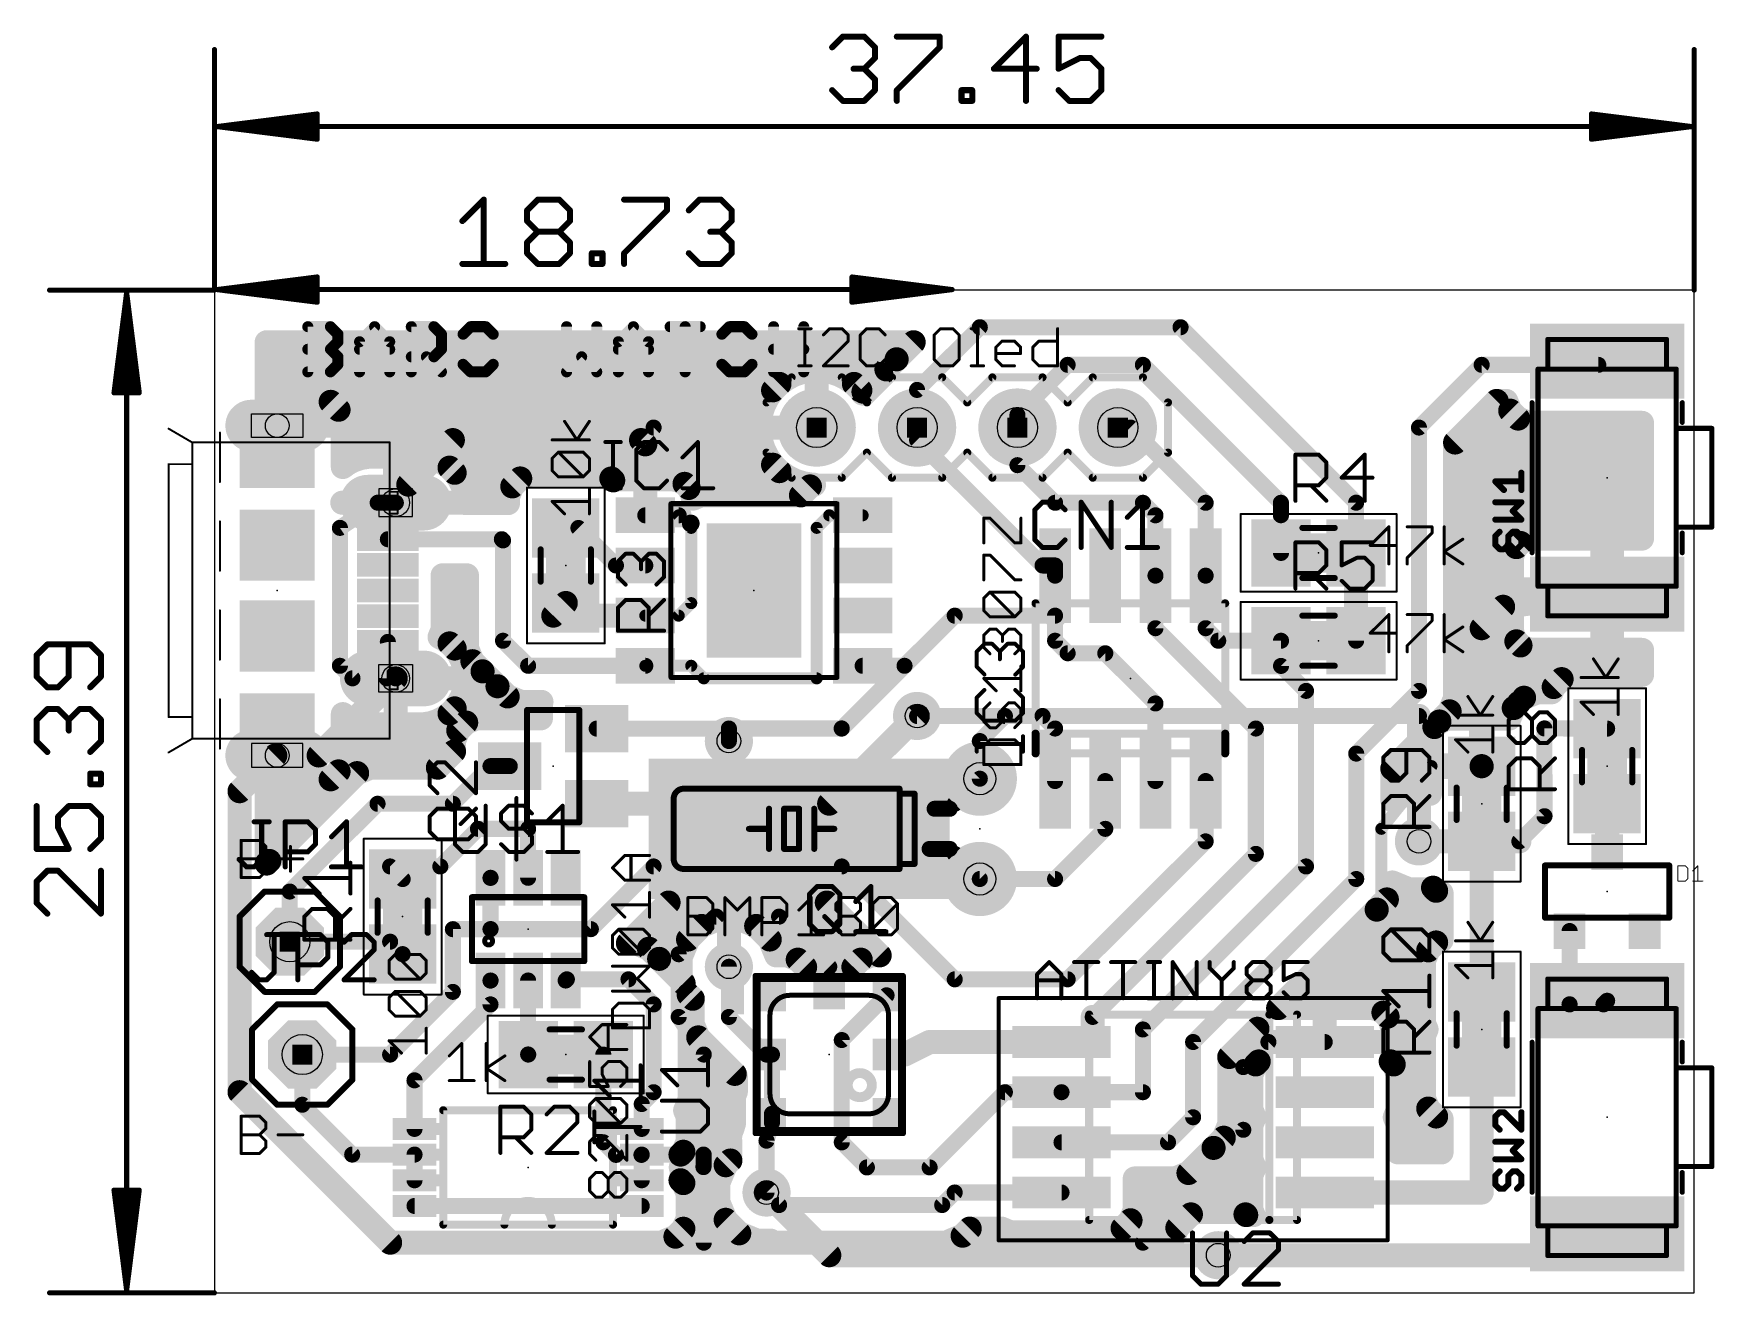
# Model space of a CAD drawing. Extents: x -4.6 to 38, y -0.1 to 31.9.
import ezdxf

# ---------------------------------------------------------------- set-up
doc = ezdxf.new("R2010")
doc.units = 0
for name, color, linetype in [('1', 22, 'CONTINUOUS'), ('16', 175, 'CONTINUOUS'), ('17', 82, 'CONTINUOUS'), ('18', 82, 'CONTINUOUS'), ('20', 7, 'CONTINUOUS'), ('21', 253, 'CONTINUOUS'), ('23', 7, 'CONTINUOUS'), ('25', 253, 'CONTINUOUS'), ('27', 253, 'CONTINUOUS'), ('29', 253, 'CONTINUOUS'), ('30', 4, 'CONTINUOUS'), ('31', 3, 'CONTINUOUS'), ('35', 253, 'CONTINUOUS'), ('39', 22, 'CONTINUOUS'), ('43', 82, 'CONTINUOUS'), ('44', 253, 'CONTINUOUS'), ('46', 140, 'CONTINUOUS'), ('47', 253, 'CONTINUOUS'), ('48', 253, 'CONTINUOUS'), ('51', 253, 'CONTINUOUS')]:
    doc.layers.add(name, color=color, linetype=linetype)

# ---------------------------------------------------------------- blocks, each defined once
blk = doc.blocks.new('RECT')
blk.add_solid([(-0.5, -0.5), (0.5, -0.5), (-0.5, 0.5), (0.5, 0.5)])
blk = doc.blocks.new('ROUNDP')
at = {"const_width": 0.5}
blk.add_lwpolyline([(0, -0.25, 1), (0, 0.25, 1), (0, -0.25)], format="xyb", dxfattribs=at)
blk = doc.blocks.new('OCTAGONP')
at = {"const_width": 0.5}
blk.add_lwpolyline([(-0.25, -0.1036), (-0.25, 0.1036), (-0.1036, 0.25), (0.1036, 0.25), (0.25, 0.1036), (0.25, -0.1036), (0.1036, -0.25), (-0.1036, -0.25), (-0.25, -0.1036), (-0.25, 0.1036)], dxfattribs=at)
blk = doc.blocks.new('LONGP100')
at = {"const_width": 1}
blk.add_lwpolyline([(-0.5, 0), (0.5, 0)], dxfattribs=at)
at = {"const_width": 0.5}
for points in [[(-0.5, 0.25, 1), (-0.5, -0.25)], [(0.5, -0.25, 1), (0.5, 0.25)]]:
    blk.add_lwpolyline(points, format="xyb", dxfattribs=at)
blk = doc.blocks.new('ROUNDV')
at = {"const_width": 0.5}
blk.add_lwpolyline([(0, -0.25, 1), (0, 0.25, 1), (0, -0.25)], format="xyb", dxfattribs=at)

msp = doc.modelspace()

# ---------------------------------------------------------------- linework, layer by layer
at = {"layer": '1'}
for points, const_width in [([(1.3208, 22.6662), (1.3208, 24.0667)], 0.6096), ([(1.3208, 24.0667), (17.6935, 24.0667)], 0.6096), ([(17.6935, 24.0667), (17.262, 23.6352)], 0.6096), ([(19.3675, 24.4475), (17.78, 22.86)], 0.4064), ([(24.4475, 24.4475), (19.3675, 24.4475)], 0.4064), ([(28.89, 20.005), (24.4475, 24.4475)], 0.4064), ([(1.3208, 23.7744), (17.4012, 23.7744)], 0.6096), ([(17.262, 23.6352), (17.0048, 23.378)], 0.6096), ([(35.0175, 23.495), (35.2425, 23.5875)], 0.6096), ([(1.3208, 23.1648), (14.5185, 23.1648)], 0.6096), ([(14.4812, 23.1458), (14.2968, 23.0118)], 0.6096), ([(14.6842, 23.2492), (14.4812, 23.1458)], 0.6096), ([(14.901, 23.3196), (14.6842, 23.2492)], 0.6096), ([(15.1261, 23.3553), (14.901, 23.3196)], 0.6096), ([(15.24, 23.3553), (15.1261, 23.3553)], 0.6096), ([(15.3539, 23.3553), (15.24, 23.3553)], 0.6096), ([(15.24, 23.3553), (15.24, 21.9075)], 0.6096), ([(15.24, 21.9075), (15.24, 23.3553)], 0.6096), ([(15.24, 23.1648), (15.24, 23.1648)], 0.6096), ([(15.579, 23.3196), (15.3539, 23.3553)], 0.6096), ([(15.7958, 23.2492), (15.579, 23.3196)], 0.6096), ([(15.9988, 23.1458), (15.7958, 23.2492)], 0.6096), ([(15.9615, 23.1648), (16.7743, 23.1648)], 0.6096), ([(16.1832, 23.0118), (15.9988, 23.1458)], 0.6096), ([(16.8736, 23.2641), (16.4234, 22.8139)], 0.6096), ([(16.975, 23.3061), (16.8736, 23.2641)], 0.6096), ([(17.0048, 23.378), (16.975, 23.3061)], 0.6096), ([(20.32, 22.225), (21.59, 23.495)], 0.4064), ([(21.59, 23.495), (23.495, 23.495)], 0.4064), ([(23.495, 23.495), (26.9875, 20.0025)], 0.4064), ([(30.48, 21.9075), (32.0675, 23.495)], 0.4064), ([(32.0675, 23.495), (35.0175, 23.495)], 0.4064), ([(2.679, 22.6662), (1.3208, 22.6662)], 0.6096), ([(2.9404, 22.5579), (2.679, 22.6662)], 0.6096), ([(14.0017, 22.6663), (13.8983, 22.4633)], 0.6096), ([(14.1357, 22.8507), (14.0017, 22.6663)], 0.6096), ([(14.2968, 23.0118), (14.1357, 22.8507)], 0.6096), ([(16.3443, 22.8507), (16.1832, 23.0118)], 0.6096), ([(16.4044, 22.768), (16.3443, 22.8507)], 0.6096), ([(16.4234, 22.8139), (16.4044, 22.768)], 0.6096), ([(17.78, 22.86), (17.78, 21.9075)], 0.4064), ([(3.1404, 22.3579), (2.9404, 22.5579)], 0.6096), ([(2.9431, 22.5552), (13.9451, 22.5552)], 0.6096), ([(3.2487, 22.0965), (3.1404, 22.3579)], 0.6096), ([(13.8279, 22.2465), (13.7922, 22.0214)], 0.6096), ([(13.8983, 22.4633), (13.8279, 22.2465)], 0.6096), ([(15.24, 22.5552), (15.24, 22.5552)], 0.6096), ([(31.3944, 21.5287), (32.4463, 22.5806)], 0.6096), ([(32.4209, 22.5552), (32.6982, 22.5552)], 0.6096), ([(32.4463, 22.5806), (32.6877, 22.5806)], 0.6096), ([(32.6877, 22.5806), (32.7896, 22.3346)], 0.6096), ([(32.7896, 22.3346), (32.9896, 22.1346)], 0.6096), ([(1.5875, 21.955), (4.5425, 21.955)], 0.6096), ([(3.2487, 20.9084), (3.2487, 22.0965)], 0.6096), ([(3.2487, 21.9456), (13.7922, 21.9456)], 0.6096), ([(4.5425, 21.955), (4.5875, 20.005)], 0.6096), ([(13.7922, 22.0214), (13.7922, 21.9075)], 0.6096), ([(13.7922, 21.9075), (15.24, 21.9075)], 0.6096), ([(15.24, 21.9075), (13.7922, 21.9075)], 0.6096), ([(13.7922, 21.9075), (13.7922, 21.7936)], 0.6096), ([(15.24, 21.9456), (15.24, 21.9456)], 0.6096), ([(15.24, 21.9075), (15.24, 21.9075)], 0.6096), ([(15.24, 21.9075), (15.24, 21.9075)], 0.6096), ([(17.78, 21.59), (17.78, 21.9075)], 0.6096), ([(20.32, 21.9075), (20.32, 22.225)], 0.4064), ([(23.1775, 21.9075), (22.86, 21.9075)], 0.6096), ([(31.8113, 21.9456), (36.1242, 21.9456)], 0.6096), ([(32.9896, 22.1346), (33.251, 22.0263)], 0.6096), ([(33.251, 22.0263), (36.1242, 22.0263)], 0.6096), ([(36.1242, 22.0263), (36.1242, 19.0963)], 0.6096), ([(6.0325, 21.59), (4.905, 20.4625)], 0.6096), ([(10.795, 21.59), (6.0325, 21.59)], 0.6096), ([(10.9025, 21.4825), (10.795, 21.59)], 0.6096), ([(10.795, 21.59), (11.1125, 21.9075)], 0.4064), ([(10.9025, 19.685), (10.9025, 21.4825)], 0.6096), ([(11.1125, 21.9075), (15.24, 21.9075)], 0.4064), ([(13.7922, 21.7936), (13.8279, 21.5685)], 0.6096), ([(13.8279, 21.5685), (13.8983, 21.3517)], 0.6096), ([(20.955, 18.415), (17.78, 21.59)], 0.4064), ([(20.32, 21.9075), (20.32, 20.955)], 0.4064), ([(25.0825, 20.0025), (23.1775, 21.9075)], 0.4064), ([(30.48, 15.24), (30.48, 21.9075)], 0.4064), ([(31.3944, 15.0581), (31.3944, 21.5287)], 0.6096), ([(3.2487, 21.336), (13.9063, 21.336)], 0.6096), ([(3.3741, 20.9995), (3.2487, 20.9084)], 0.6096), ([(3.5371, 21.0826), (3.3741, 20.9995)], 0.6096), ([(3.7112, 21.1392), (3.5371, 21.0826)], 0.6096), ([(3.892, 21.1678), (3.7112, 21.1392)], 0.6096), ([(4.5875, 21.1678), (3.892, 21.1678)], 0.6096), ([(5.283, 21.1678), (4.5875, 21.1678)], 0.6096), ([(4.5875, 21.1678), (4.5875, 20.005)], 0.6096), ([(4.5875, 20.005), (4.5875, 21.1678)], 0.6096), ([(5.4638, 21.1392), (5.283, 21.1678)], 0.6096), ([(5.6379, 21.0826), (5.4638, 21.1392)], 0.6096), ([(5.8009, 20.9995), (5.6379, 21.0826)], 0.6096), ([(5.949, 20.8919), (5.8009, 20.9995)], 0.6096), ([(13.8983, 21.3517), (14.0017, 21.1487)], 0.6096), ([(14.0017, 21.1487), (14.1357, 20.9643)], 0.6096), ([(14.1357, 20.9643), (14.2968, 20.8032)], 0.6096), ([(31.3944, 21.336), (36.1242, 21.336)], 0.6096), ([(4.5875, 20.7264), (4.5875, 20.7264)], 0.6096), ([(6.0784, 20.7625), (5.949, 20.8919)], 0.6096), ([(6.186, 20.6144), (6.0784, 20.7625)], 0.6096), ([(6.1047, 20.7264), (14.4025, 20.7264)], 0.6096), ([(6.2691, 20.4514), (6.186, 20.6144)], 0.6096), ([(7.7371, 20.6179), (7.5371, 20.4179)], 0.6096), ([(7.9985, 20.7262), (7.7371, 20.6179)], 0.6096), ([(9.7815, 20.7262), (7.9985, 20.7262)], 0.6096), ([(10.0429, 20.6179), (9.7815, 20.7262)], 0.6096), ([(10.0906, 20.5701), (10.0429, 20.6179)], 0.6096), ([(10.1789, 20.5938), (10.0906, 20.5701)], 0.6096), ([(10.9025, 20.5938), (10.1789, 20.5938)], 0.6096), ([(11.6261, 20.5938), (10.9025, 20.5938)], 0.6096), ([(10.9025, 20.5938), (10.9025, 19.685)], 0.6096), ([(10.9025, 19.685), (10.9025, 20.5938)], 0.6096), ([(11.7682, 20.5557), (11.6261, 20.5938)], 0.6096), ([(11.8956, 20.4822), (11.7682, 20.5557)], 0.6096), ([(14.2968, 20.8032), (14.4812, 20.6692)], 0.6096), ([(14.4812, 20.6692), (14.6842, 20.5658)], 0.6096), ([(14.6842, 20.5658), (14.901, 20.4954)], 0.6096), ([(20.32, 20.955), (21.2725, 20.0025)], 0.4064), ([(31.3944, 20.7264), (36.1242, 20.7264)], 0.6096), ([(4.905, 20.4625), (4.5875, 20.005)], 0.6096), ([(4.5875, 20.1168), (4.5875, 20.1168)], 0.6096), ([(6.3257, 20.2773), (6.2691, 20.4514)], 0.6096), ([(6.3543, 20.0965), (6.3257, 20.2773)], 0.6096), ([(6.3511, 20.1168), (7.4288, 20.1168)], 0.6096), ([(7.5371, 20.4179), (7.4288, 20.1565)], 0.6096), ([(7.4288, 20.1565), (7.4288, 19.9944)], 0.6096), ([(10.9025, 20.1168), (10.9025, 20.1168)], 0.6096), ([(11.9997, 20.3781), (11.8956, 20.4822)], 0.6096), ([(12.0732, 20.2507), (11.9997, 20.3781)], 0.6096), ([(12.1113, 20.1086), (12.0732, 20.2507)], 0.6096), ([(12.1091, 20.1168), (12.1314, 20.1168)], 0.6096), ([(12.311, 20.1912), (12.1113, 20.1085)], 0.6096), ([(14.8424, 20.1912), (12.311, 20.1912)], 0.6096), ([(15.0683, 20.4171), (14.8424, 20.1912)], 0.6096), ([(14.901, 20.4954), (15.1261, 20.4597)], 0.6096), ([(15.1711, 20.4597), (15.0683, 20.4171)], 0.6096), ([(15.1261, 20.4597), (15.1711, 20.4597)], 0.6096), ([(31.3944, 20.1168), (36.1242, 20.1168)], 0.6096), ([(4.5875, 20.005), (3.2348, 20.005)], 0.6096), ([(3.2348, 20.005), (3.2348, 20.005)], 0.6096), ([(3.2348, 20.005), (4.5875, 20.005)], 0.6096), ([(4.13, 20.005), (3.175, 19.3675)], 0.4064), ([(4.5875, 20.005), (4.13, 20.005)], 0.4064), ([(6.3543, 20.005), (4.5875, 20.005)], 0.6096), ([(4.5875, 20.005), (4.5875, 20.005)], 0.6096), ([(4.5875, 20.005), (6.3543, 20.005)], 0.6096), ([(4.5875, 20.005), (4.5875, 20.005)], 0.6096), ([(4.5875, 20.005), (4.5875, 20.005)], 0.6096), ([(4.59, 20.0025), (4.5875, 20.005)], 0.4064), ([(6.3543, 20.005), (6.3543, 20.0965)], 0.6096), ([(6.3543, 19.9944), (6.3543, 20.005)], 0.6096), ([(7.4288, 19.9944), (6.3543, 19.9944)], 0.6096), ([(12.1113, 20.1085), (12.1113, 20.1086)], 0.6096), ([(21.2725, 20.0025), (23.495, 20.0025)], 0.4064), ([(23.495, 20.0025), (23.8125, 19.685)], 0.4064), ([(25.0825, 18.1575), (25.0825, 20.0025)], 0.4064), ([(26.9875, 20.0025), (26.9875, 19.6875)], 0.4064), ([(28.89, 16.51), (28.89, 20.005)], 0.4064), ([(3.175, 19.3675), (3.175, 15.875)], 0.4064), ([(8.89, 19.365), (9.21, 19.365)], 0.6096), ([(9.21, 19.365), (10.16, 18.415)], 0.4064), ([(10.9025, 19.685), (10.9025, 19.685)], 0.6096), ([(10.9025, 19.685), (10.9025, 19.685)], 0.6096), ([(10.9025, 19.685), (11.7676, 19.685)], 0.6096), ([(11.7676, 19.685), (10.9025, 19.685)], 0.6096), ([(11.7475, 19.685), (10.9025, 19.685)], 0.4064), ([(11.7676, 19.685), (11.7676, 19.685)], 0.6096), ([(12.065, 19.3675), (11.7475, 19.685)], 0.3048), ([(15.5575, 19.685), (15.24, 19.3675)], 0.3048), ([(16.4025, 19.685), (15.5575, 19.685)], 0.3048), ([(23.8125, 19.685), (23.8125, 18.1575)], 0.4064), ([(26.9875, 19.6875), (26.99, 18.7325)], 0.4064), ([(31.3944, 19.5072), (36.1242, 19.5072)], 0.6096), ([(4.3875, 19.08), (7.2725, 19.08)], 0.4064), ([(7.2725, 19.08), (7.3025, 19.05)], 0.4064), ([(7.3025, 16.51), (7.3025, 19.05)], 0.4064), ([(12.065, 17.4625), (12.065, 19.3675)], 0.3048), ([(15.24, 19.3675), (15.24, 15.5575)], 0.3048), ([(31.3944, 18.8976), (32.9623, 18.8976)], 0.6096), ([(32.9453, 18.8806), (32.8718, 18.7532)], 0.6096), ([(33.0494, 18.9847), (32.9453, 18.8806)], 0.6096), ([(33.1768, 19.0582), (33.0494, 18.9847)], 0.6096), ([(33.3189, 19.0963), (33.1768, 19.0582)], 0.6096), ([(35.1223, 19.0963), (33.3189, 19.0963)], 0.6096), ([(35.1223, 17.8077), (35.1223, 19.0963)], 0.6096), ([(35.1223, 18.8976), (35.3627, 18.8976)], 0.6096), ([(36.1242, 19.0963), (35.3627, 19.0963)], 0.6096), ([(35.3627, 19.0963), (35.3627, 17.8077)], 0.6096), ([(28.89, 16.51), (28.89, 18.7325)], 0.6096), ([(32.8718, 18.7532), (32.8337, 18.6111)], 0.6096), ([(32.8337, 18.6111), (32.8337, 17.8077)], 0.6096), ([(5.7737, 16.7885), (5.7737, 18.1656)], 0.6096), ([(5.7737, 18.1656), (6.3881, 18.1656)], 0.6096), ([(6.3881, 18.1656), (6.3881, 16.3281)], 0.6096), ([(10.16, 18.415), (10.9025, 18.415)], 0.4064), ([(20.955, 18.415), (21.015, 18.415)], 0.4064), ([(21.015, 18.415), (21.2725, 18.1575)], 0.4064), ([(21.2725, 18.415), (21.015, 18.415)], 0.4064), ([(21.2725, 18.1575), (21.2725, 17.145)], 0.6096), ([(21.2725, 18.1575), (21.2725, 18.415)], 0.4064), ([(23.8125, 18.1575), (23.8125, 16.8275)], 0.4064), ([(25.0825, 18.1575), (25.0825, 16.8275)], 0.4064), ([(31.3944, 18.288), (32.8337, 18.288)], 0.6096), ([(35.1223, 18.288), (35.3627, 18.288)], 0.6096), ([(5.7737, 17.6784), (6.3881, 17.6784)], 0.6096), ([(31.3944, 17.6784), (35.1223, 17.6784)], 0.6096), ([(35.2425, 17.6875), (32.61, 17.37)], 0.6096), ([(32.8337, 17.8077), (35.1223, 17.8077)], 0.6096), ([(35.1223, 17.5673), (32.8337, 17.5673)], 0.6096), ([(32.8337, 17.5673), (32.8337, 16.7639)], 0.6096), ([(35.3627, 17.8077), (35.1223, 17.8077)], 0.6096), ([(35.1223, 17.8077), (35.1223, 17.5673)], 0.6096), ([(35.1223, 16.2787), (35.1223, 17.5673)], 0.6096), ([(35.1223, 17.5673), (35.3627, 17.5673)], 0.6096), ([(35.3627, 17.5673), (35.3627, 16.2787)], 0.6096), ([(8.575, 17.145), (8.89, 17.465)], 0.6096), ([(10.9025, 17.145), (8.575, 17.145)], 0.6096), ([(11.7475, 17.145), (12.065, 17.4625)], 0.3048), ([(32.61, 17.37), (32.0675, 16.8275)], 0.6096), ([(5.6967, 16.6026), (5.7737, 16.7885)], 0.6096), ([(5.7737, 17.0688), (6.3881, 17.0688)], 0.6096), ([(10.9025, 17.145), (11.7475, 17.145)], 0.3048), ([(17.4625, 15.875), (18.7325, 17.145)], 0.4064), ([(18.7325, 17.145), (21.2725, 17.145)], 0.4064), ([(21.2725, 17.145), (21.2725, 16.51)], 0.4064), ([(23.8125, 16.8275), (26.3525, 14.2875)], 0.4064), ([(25.0825, 16.8275), (25.4, 16.51)], 0.4064), ([(31.3944, 17.0688), (32.8337, 17.0688)], 0.6096), ([(32.0675, 16.8275), (32.0675, 13.3325)], 0.6096), ([(32.8337, 16.7639), (32.8718, 16.6218)], 0.6096), ([(35.1223, 17.0688), (35.3627, 17.0688)], 0.6096), ([(4.3575, 15.5575), (4.3875, 16.48)], 0.4064), ([(4.5875, 15.645), (4.3875, 16.48)], 0.4064), ([(5.8009, 16.5495), (5.6967, 16.6026)], 0.6096), ([(5.949, 16.4419), (5.8009, 16.5495)], 0.6096), ([(5.9252, 16.4592), (6.3881, 16.4592)], 0.6096), ([(6.0784, 16.3125), (5.949, 16.4419)], 0.6096), ([(6.186, 16.1644), (6.0784, 16.3125)], 0.6096), ([(6.3881, 16.3281), (6.5273, 15.992)], 0.6096), ([(7.3025, 16.51), (7.9375, 15.875)], 0.4064), ([(21.2725, 16.51), (21.59, 16.1925)], 0.4064), ([(25.4, 16.51), (26.99, 16.51)], 0.4064), ([(26.99, 16.51), (26.99, 15.8725)], 0.4064), ([(31.3944, 16.4592), (32.9805, 16.4592)], 0.6096), ([(32.8718, 16.6218), (32.9453, 16.4944)], 0.6096), ([(32.9453, 16.4944), (33.0494, 16.3903)], 0.6096), ([(33.0494, 16.3903), (33.1768, 16.3168)], 0.6096), ([(33.1768, 16.3168), (33.3189, 16.2787)], 0.6096), ([(35.1223, 16.4592), (35.3627, 16.4592)], 0.6096), ([(6.2691, 16.0014), (6.186, 16.1644)], 0.6096), ([(6.3257, 15.8273), (6.2691, 16.0014)], 0.6096), ([(6.5273, 15.992), (6.7845, 15.7348)], 0.6096), ([(21.59, 16.1925), (22.5425, 16.1925)], 0.4064), ([(22.5425, 16.1925), (23.8125, 14.9225)], 0.4064), ([(33.3189, 16.2787), (35.1223, 16.2787)], 0.6096), ([(35.3627, 16.2787), (36.1242, 16.2787)], 0.6096), ([(36.1242, 16.2787), (36.1242, 15.6462)], 0.6096), ([(2.6375, 13.605), (4.5875, 15.555)], 0.6096), ([(3.175, 15.875), (3.4925, 15.5575)], 0.4064), ([(3.4925, 15.5575), (4.3575, 15.5575)], 0.4064), ([(4.5875, 15.555), (4.5875, 15.7212)], 0.6096), ([(4.5875, 15.7212), (4.5875, 15.7212)], 0.6096), ([(4.5875, 15.7212), (4.5875, 15.555)], 0.6096), ([(4.5875, 15.555), (4.5875, 15.555)], 0.6096), ([(4.5875, 14.3922), (4.5875, 15.555)], 0.6096), ([(4.5875, 15.555), (4.5875, 15.555)], 0.6096), ([(4.5875, 15.555), (4.5875, 14.3922)], 0.6096), ([(6.3543, 15.555), (4.5875, 15.555)], 0.6096), ([(4.5875, 15.555), (4.5875, 15.555)], 0.6096), ([(4.5875, 15.555), (6.3543, 15.555)], 0.6096), ([(4.5875, 15.555), (4.5875, 15.645)], 0.4064), ([(6.3184, 15.8496), (6.6697, 15.8496)], 0.6096), ([(6.3543, 15.6465), (6.3257, 15.8273)], 0.6096), ([(6.3257, 15.2827), (6.3543, 15.4635)], 0.6096), ([(6.3543, 15.555), (6.3543, 15.6465)], 0.6096), ([(6.3543, 15.4635), (6.3543, 15.555)], 0.6096), ([(6.7845, 15.7348), (6.7845, 15.7348)], 0.6096), ([(6.7845, 15.7348), (7.1623, 15.357)], 0.6096), ([(7.9375, 15.875), (10.9025, 15.875)], 0.4064), ([(12.065, 15.875), (10.9025, 15.875)], 0.3048), ([(12.3825, 15.5575), (12.065, 15.875)], 0.3048), ([(15.8725, 14.285), (17.4625, 15.875)], 0.4064), ([(16.4025, 15.875), (17.4625, 15.875)], 0.4064), ([(26.99, 15.8725), (27.6225, 15.24)], 0.4064), ([(31.3944, 15.8496), (36.1242, 15.8496)], 0.6096), ([(34.0896, 15.5379), (33.8896, 15.3379)], 0.6096), ([(34.351, 15.6462), (34.0896, 15.5379)], 0.6096), ([(36.1242, 15.6462), (34.351, 15.6462)], 0.6096), ([(4.5875, 15.24), (4.5875, 15.24)], 0.6096), ([(6.186, 14.9456), (6.2691, 15.1086)], 0.6096), ([(6.2691, 15.1086), (6.3257, 15.2827)], 0.6096), ([(6.3118, 15.24), (7.2793, 15.24)], 0.6096), ([(7.1623, 15.357), (7.4195, 15.0998)], 0.6096), ([(7.4195, 15.0998), (7.7556, 14.9606)], 0.6096), ([(15.24, 15.5575), (12.3825, 15.5575)], 0.3048), ([(27.6225, 15.24), (27.6225, 10.795)], 0.4064), ([(28.8925, 13.6525), (30.48, 15.24)], 0.4064), ([(31.2552, 14.722), (31.3944, 15.0581)], 0.6096), ([(31.3944, 15.24), (33.849, 15.24)], 0.6096), ([(33.1362, 15.0646), (33.009, 14.9372)], 0.6096), ([(33.138, 15.0654), (33.1362, 15.0646)], 0.6096), ([(33.1395, 15.0668), (33.138, 15.0654)], 0.6096), ([(33.306, 15.1352), (33.1395, 15.0668)], 0.6096), ([(33.4721, 15.2042), (33.306, 15.1352)], 0.6096), ([(33.4741, 15.2042), (33.4721, 15.2042)], 0.6096), ([(33.476, 15.205), (33.4741, 15.2042)], 0.6096), ([(33.6562, 15.2044), (33.476, 15.205)], 0.6096), ([(33.8344, 15.2046), (33.6562, 15.2044)], 0.6096), ([(33.8896, 15.3379), (33.8344, 15.2046)], 0.6096), ([(3.2487, 13.4635), (3.2487, 14.6516)], 0.6096), ([(3.2487, 14.6516), (3.3741, 14.5605)], 0.6096), ([(3.2487, 14.6304), (3.2778, 14.6304)], 0.6096), ([(4.5875, 14.6304), (4.5875, 14.6304)], 0.6096), ([(5.8009, 14.5605), (5.949, 14.6681)], 0.6096), ([(5.8972, 14.6304), (8.2613, 14.6304)], 0.6096), ([(5.949, 14.6681), (6.0784, 14.7975)], 0.6096), ([(6.0784, 14.7975), (6.186, 14.9456)], 0.6096), ([(7.7556, 14.9606), (8.2754, 14.9606)], 0.6096), ([(8.2754, 14.9606), (8.2613, 14.9265)], 0.6096), ([(8.2613, 14.9265), (8.2613, 14.5462)], 0.6096), ([(15.555, 12.385), (17.78, 14.605)], 0.6096), ([(23.8125, 14.9225), (23.8125, 12.9575)], 0.4064), ([(30.998, 14.4648), (31.2552, 14.722)], 0.6096), ([(31.1636, 14.6304), (32.8062, 14.6304)], 0.6096), ([(32.8105, 14.6407), (32.769, 14.5413)], 0.6096), ([(32.8792, 14.8071), (32.8105, 14.6407)], 0.6096), ([(32.8807, 14.8085), (32.8792, 14.8071)], 0.6096), ([(32.8814, 14.8104), (32.8807, 14.8085)], 0.6096), ([(33.009, 14.9372), (32.8814, 14.8104)], 0.6096), ([(3.3741, 14.5605), (3.5371, 14.4774)], 0.6096), ([(3.5371, 14.4774), (3.7112, 14.4208)], 0.6096), ([(3.7112, 14.4208), (3.892, 14.3922)], 0.6096), ([(3.892, 14.3922), (4.5875, 14.3922)], 0.6096), ([(4.5875, 14.3922), (5.283, 14.3922)], 0.6096), ([(5.283, 14.3922), (5.4638, 14.4208)], 0.6096), ([(5.4638, 14.4208), (5.6379, 14.4774)], 0.6096), ([(5.6379, 14.4774), (5.8009, 14.5605)], 0.6096), ([(6.1696, 14.2379), (6.0613, 13.9765)], 0.6096), ([(6.3696, 14.4379), (6.1696, 14.2379)], 0.6096), ([(6.631, 14.5462), (6.3696, 14.4379)], 0.6096), ([(8.2613, 14.5462), (6.631, 14.5462)], 0.6096), ([(9.6725, 14.285), (15.8725, 14.285)], 0.4064), ([(15.8725, 14.29), (13.0175, 14.2875)], 0.4064), ([(13.0175, 14.2875), (13.0175, 13.97)], 0.4064), ([(15.8725, 14.285), (15.8725, 14.29)], 0.4064), ([(20.0025, 14.605), (19.3675, 13.97)], 0.4064), ([(20.955, 14.605), (20.0025, 14.605)], 0.4064), ([(21.2725, 14.2875), (20.955, 14.605)], 0.4064), ([(21.2725, 12.9575), (21.2725, 14.2875)], 0.4064), ([(26.3525, 14.2875), (26.3525, 11.1125)], 0.4064), ([(29.8069, 13.2737), (30.998, 14.4648)], 0.6096), ([(30.7968, 14.1982), (30.7587, 14.0561)], 0.6096), ([(30.8703, 14.3256), (30.7968, 14.1982)], 0.6096), ([(30.9744, 14.4297), (30.8703, 14.3256)], 0.6096), ([(31.1018, 14.5032), (30.9744, 14.4297)], 0.6096), ([(31.2439, 14.5413), (31.1018, 14.5032)], 0.6096), ([(32.0473, 14.5413), (31.2439, 14.5413)], 0.6096), ([(32.0473, 13.3527), (32.0473, 14.5413)], 0.6096), ([(32.769, 14.5413), (32.0877, 14.5413)], 0.6096), ([(32.0877, 14.5413), (32.0877, 13.3527)], 0.6096), ([(33.6575, 12.0675), (33.655, 14.29)], 0.4064), ([(33.655, 14.29), (35.2425, 14.285)], 0.4064), ([(3.2487, 14.0208), (6.0797, 14.0208)], 0.6096), ([(6.0613, 13.9765), (6.0613, 13.7045)], 0.6096), ([(19.3675, 13.97), (19.3675, 13.0175)], 0.4064), ([(30.554, 14.0208), (30.7587, 14.0208)], 0.6096), ([(30.7587, 14.0561), (30.7587, 13.3527)], 0.6096), ([(32.0473, 14.0208), (32.0877, 14.0208)], 0.6096), ([(1.54, 13.605), (0.635, 12.7)], 0.6096), ([(1.5875, 13.605), (1.54, 13.605)], 0.6096), ([(1.5875, 13.605), (2.6375, 13.605)], 0.6096), ([(3.1404, 13.2021), (3.2487, 13.4635)], 0.6096), ([(3.227, 13.4112), (5.768, 13.4112)], 0.6096), ([(6.0613, 13.7045), (5.6537, 13.2969)], 0.6096), ([(28.8925, 10.4775), (28.8925, 13.6525)], 0.4064), ([(29.9444, 13.4112), (30.7587, 13.4112)], 0.6096), ([(30.7587, 13.3527), (32.0473, 13.3527)], 0.6096), ([(32.0473, 13.3123), (30.7587, 13.3123)], 0.6096), ([(30.7587, 13.3123), (30.7587, 12.6342)], 0.6096), ([(30.7975, 13.335), (32.065, 13.335)], 0.6096), ([(32.0473, 13.4112), (32.0877, 13.4112)], 0.6096), ([(32.0877, 13.3527), (32.0473, 13.3527)], 0.6096), ([(32.0473, 13.3527), (32.0473, 13.3123)], 0.6096), ([(32.065, 13.335), (32.0675, 13.3325)], 0.6096), ([(1.3208, 10.8689), (1.3208, 12.8938)], 0.6096), ([(1.3208, 12.8938), (2.679, 12.8938)], 0.6096), ([(3.6095, 13.1577), (1.387, 10.9352)], 0.6096), ([(2.679, 12.8938), (2.9404, 13.0021)], 0.6096), ([(2.9404, 13.0021), (3.1404, 13.2021)], 0.6096), ([(3.9456, 13.2969), (3.6095, 13.1577)], 0.6096), ([(5.6537, 13.2969), (3.9456, 13.2969)], 0.6096), ([(6.985, 13.335), (6.0325, 12.3825)], 0.4064), ([(7.4725, 13.335), (6.985, 13.335)], 0.4064), ([(29.5275, 11.7475), (30.7975, 13.335)], 0.3048), ([(29.8069, 12.4708), (29.8069, 13.2737)], 0.6096), ([(0.635, 12.7), (0.635, 5.08)], 0.6096), ([(1.3208, 12.8016), (3.2534, 12.8016)], 0.6096), ([(22.5425, 11.7475), (22.5425, 12.9575)], 0.4064), ([(25.0825, 12.9575), (25.0825, 11.43)], 0.4064), ([(29.8069, 12.8016), (30.7587, 12.8016)], 0.6096), ([(30.2375, 12.6492), (29.8069, 12.4708)], 0.6096), ([(30.7225, 12.6492), (30.2375, 12.6492)], 0.6096), ([(30.7587, 12.6342), (30.7225, 12.6492)], 0.6096), ([(1.3208, 12.192), (2.6438, 12.192)], 0.6096), ([(4.1275, 12.3825), (1.905, 10.16)], 0.4064), ([(6.0325, 12.3825), (4.1275, 12.3825)], 0.4064), ([(9.6725, 12.385), (15.555, 12.385)], 0.6096), ([(35.2425, 11.16), (35.2425, 12.385)], 0.6096), ([(6.6675, 11.7475), (5.715, 10.795)], 0.4064), ([(7.9375, 11.7475), (6.6675, 11.7475)], 0.4064), ([(7.9375, 10.5075), (7.9375, 11.7475)], 0.4064), ([(21.2725, 10.4775), (22.5425, 11.7475)], 0.4064), ([(33.02, 11.43), (33.6575, 12.0675)], 0.4064), ([(1.3208, 11.5824), (2.0342, 11.5824)], 0.6096), ([(21.59, 7.9375), (25.0825, 11.43)], 0.4064), ([(29.5275, 9.8425), (29.5275, 11.7475)], 0.3048), ([(32.0675, 11.43), (30.48, 11.43)], 0.6096), ([(32.0675, 11.4325), (33.02, 11.43)], 0.6096), ([(32.0675, 11.4325), (32.0675, 11.43)], 0.6096), ([(32.0675, 7.62), (32.0675, 11.43)], 0.6096), ([(1.3208, 10.9728), (1.4246, 10.9728)], 0.6096), ([(1.387, 10.9352), (1.3208, 10.8689)], 0.6096), ([(22.225, 6.985), (26.3525, 11.1125)], 0.4064), ([(5.715, 10.795), (4.445, 10.795)], 0.4064), ([(4.445, 10.795), (4.7625, 10.475)], 0.4064), ([(6.985, 10.505), (6.9875, 10.5075)], 0.4064), ([(6.985, 9.2075), (6.985, 10.505)], 0.4064), ([(6.9875, 10.5075), (6.9875, 9.21)], 0.4064), ([(9.525, 9.2075), (11.1125, 10.795)], 0.4064), ([(11.1125, 10.795), (15.875, 10.795)], 0.4064), ([(15.875, 10.795), (18.7325, 7.9375)], 0.4064), ([(19.3675, 10.4775), (21.2725, 10.4775)], 0.4064), ([(27.6225, 10.795), (23.495, 6.6675)], 0.4064), ([(24.765, 6.35), (28.8925, 10.4775)], 0.4064), ([(29.8069, 10.2956), (29.8069, 10.3892)], 0.6096), ([(29.8069, 10.3892), (30.2375, 10.2108)], 0.6096), ([(29.8069, 10.3632), (29.8696, 10.3632)], 0.6096), ([(1.905, 10.16), (1.905, 8.89)], 0.4064), ([(29.4105, 9.7023), (29.6677, 9.9595)], 0.6096), ([(29.6677, 9.9595), (29.8069, 10.2956)], 0.6096), ([(30.2375, 10.2108), (30.7225, 10.2108)], 0.6096), ([(30.7225, 10.2108), (30.8363, 10.2579)], 0.6096), ([(30.8363, 10.2579), (30.9146, 10.1796)], 0.6096), ([(30.9146, 10.1796), (31.0515, 10.1229)], 0.6096), ([(31.0515, 10.1229), (31.0515, 8.9271)], 0.6096), ([(10.4626, 8.8519), (11.4913, 9.8806)], 0.6096), ([(11.3643, 9.7536), (15.6232, 9.7536)], 0.6096), ([(11.4913, 9.8806), (15.4962, 9.8806)], 0.6096), ([(15.4962, 9.8806), (16.8331, 8.5437)], 0.6096), ([(26.9169, 7.2088), (29.4105, 9.7023)], 0.6096), ([(28.095, 7.4575), (29.5275, 9.8425)], 0.6096), ([(29.4618, 9.7536), (31.0515, 9.7536)], 0.6096), ([(6.0325, 7.62), (6.0325, 9.2075)], 0.4064), ([(6.0325, 9.2075), (6.985, 9.2075)], 0.4064), ([(6.9875, 9.21), (6.985, 9.2075)], 0.4064), ([(6.985, 9.2075), (9.525, 9.2075)], 0.4064), ([(10.7547, 9.144), (12.1823, 9.144)], 0.6096), ([(11.7475, 8.5725), (12.7, 9.525)], 0.4064), ([(12.3269, 9.2886), (11.9839, 8.9456)], 0.6096), ([(12.775, 9.4742), (12.3269, 9.2886)], 0.6096), ([(13.26, 9.4742), (12.775, 9.4742)], 0.6096), ([(12.7, 9.525), (14.2875, 9.525)], 0.4064), ([(13.7081, 9.2886), (13.26, 9.4742)], 0.6096), ([(14.0511, 8.9456), (13.7081, 9.2886)], 0.6096), ([(13.8527, 9.144), (16.2328, 9.144)], 0.6096), ([(14.2875, 9.525), (15.5575, 8.255)], 0.4064), ([(28.8522, 9.144), (31.0515, 9.144)], 0.6096), ([(34.2925, 9.16), (34.2925, 7.305)], 0.4064), ([(2.5425, 8.8925), (1.905, 8.89)], 0.6096), ([(4.445, 8.89), (1.905, 8.89)], 0.4064), ([(4.76, 8.575), (4.445, 8.89)], 0.4064), ([(10.6594, 8.8519), (10.4626, 8.8519)], 0.6096), ([(10.9955, 8.7127), (10.6594, 8.8519)], 0.6096), ([(11.2527, 8.4555), (10.9955, 8.7127)], 0.6096), ([(11.9839, 8.9456), (11.7983, 8.4975)], 0.6096), ([(14.2176, 8.5437), (14.0511, 8.9456)], 0.6096), ([(30.7146, 8.6704), (30.6063, 8.409)], 0.6096), ([(30.9146, 8.8704), (30.7146, 8.6704)], 0.6096), ([(31.0515, 8.9271), (30.9146, 8.8704)], 0.6096), ([(4.7625, 8.575), (4.76, 8.575)], 0.4064), ([(11.1738, 8.5344), (11.8136, 8.5344)], 0.6096), ([(11.8709, 7.8373), (11.2527, 8.4555)], 0.6096), ([(11.7983, 8.4975), (11.7983, 8.0125)], 0.6096), ([(11.7475, 6.985), (11.7475, 8.5725)], 0.4064), ([(14.499, 8.5437), (14.2176, 8.5437)], 0.6096), ([(14.7604, 8.4354), (14.499, 8.5437)], 0.6096), ([(14.5214, 8.5344), (16.5936, 8.5344)], 0.6096), ([(14.9472, 8.2486), (14.7604, 8.4354)], 0.6096), ([(15.0418, 8.3032), (14.9472, 8.2486)], 0.6096), ([(15.1839, 8.3413), (15.0418, 8.3032)], 0.6096), ([(15.5575, 8.3413), (15.1839, 8.3413)], 0.6096), ([(15.9311, 8.3413), (15.5575, 8.3413)], 0.6096), ([(15.5575, 8.3413), (15.5575, 7.5325)], 0.6096), ([(15.5575, 7.5325), (15.5575, 8.3413)], 0.6096), ([(15.5575, 8.255), (15.5575, 7.5325)], 0.6096), ([(16.0732, 8.3032), (15.9311, 8.3413)], 0.6096), ([(16.1678, 8.2486), (16.0732, 8.3032)], 0.6096), ([(16.3546, 8.4354), (16.1678, 8.2486)], 0.6096), ([(16.616, 8.5437), (16.3546, 8.4354)], 0.6096), ([(16.8331, 8.5437), (16.616, 8.5437)], 0.6096), ([(28.2426, 8.5344), (30.6583, 8.5344)], 0.6096), ([(30.6063, 8.409), (30.6063, 6.826)], 0.6096), ([(6.985, 7.905), (6.9875, 7.9075)], 0.4064), ([(6.985, 7.3025), (6.985, 7.905)], 0.4064), ([(7.9375, 7.9075), (7.9375, 6.035)], 0.4064), ([(8.9175, 7.9375), (8.8875, 7.9075)], 0.4064), ([(10.4775, 7.9375), (8.9175, 7.9375)], 0.4064), ([(11.1125, 7.3025), (10.4775, 7.9375)], 0.4064), ([(11.7834, 7.9248), (11.8346, 7.9248)], 0.6096), ([(11.7983, 8.0125), (11.8709, 7.8373)], 0.6096), ([(13.0175, 8.255), (13.0175, 6.985)], 0.4064), ([(15.5575, 7.9248), (15.5575, 7.9248)], 0.6096), ([(18.7325, 7.9375), (21.59, 7.9375)], 0.4064), ([(27.633, 7.9248), (30.6063, 7.9248)], 0.6096), ([(4.445, 6.0325), (6.0325, 7.62)], 0.4064), ([(12.0269, 7.4844), (12.0007, 7.5476)], 0.6096), ([(12.0007, 7.5476), (12.1031, 7.4452)], 0.6096), ([(12.0269, 4.8981), (12.0269, 7.4844)], 0.6096), ([(12.1031, 7.4452), (12.1031, 6.8031)], 0.6096), ([(15.5575, 7.5325), (15.5575, 7.5325)], 0.6096), ([(15.875, 6.4), (17.0075, 7.5325)], 0.4064), ([(28.095, 6.35), (28.095, 7.4575)], 0.6096), ([(32.0675, 7.6175), (32.0675, 7.62)], 0.6096), ([(5.0625, 5.38), (6.985, 7.3025)], 0.4064), ([(11.1125, 5.08), (11.1125, 7.3025)], 0.4064), ([(12.0269, 7.3152), (12.1031, 7.3152)], 0.6096), ([(22.225, 6.35), (22.225, 6.985)], 0.6096), ([(28.095, 7.2088), (26.9169, 7.2088)], 0.6096), ([(27.0234, 7.3152), (30.6063, 7.3152)], 0.6096), ([(29.3116, 7.2088), (28.095, 7.2088)], 0.6096), ([(28.095, 7.2088), (28.095, 6.35)], 0.6096), ([(28.095, 6.35), (28.095, 7.2088)], 0.6096), ([(29.4537, 7.1707), (29.3116, 7.2088)], 0.6096), ([(29.5811, 7.0972), (29.4537, 7.1707)], 0.6096), ([(29.6852, 6.9931), (29.5811, 7.0972)], 0.6096), ([(29.7587, 6.8657), (29.6852, 6.9931)], 0.6096), ([(34.2925, 7.305), (34.29, 7.3025)], 0.4064), ([(34.29, 7.3025), (35.15, 7.3025)], 0.4064), ([(35.15, 7.3025), (35.2425, 7.395)], 0.4064), ([(12.3825, 6.0325), (11.7475, 6.985)], 0.4064), ([(12.0269, 6.7056), (12.1435, 6.7056)], 0.6096), ([(12.1031, 6.8031), (12.2423, 6.467)], 0.6096), ([(13.0175, 6.985), (13.97, 6.0325)], 0.4064), ([(23.495, 6.6675), (23.495, 5.08)], 0.4064), ([(25.6794, 5.9712), (26.3932, 6.685)], 0.6096), ([(26.3932, 6.685), (26.3932, 6.35)], 0.6096), ([(28.095, 6.7056), (28.095, 6.7056)], 0.6096), ([(29.7968, 6.7236), (29.7587, 6.8657)], 0.6096), ([(29.7968, 6.35), (29.7968, 6.7236)], 0.6096), ([(29.7968, 6.7056), (30.6562, 6.7056)], 0.6096), ([(30.6063, 6.826), (30.672, 6.6675)], 0.6096), ([(30.672, 6.6675), (30.6063, 6.509)], 0.6096), ([(30.6063, 6.509), (30.6063, 4.926)], 0.6096), ([(12.0269, 6.096), (12.6133, 6.096)], 0.6096), ([(12.2423, 6.467), (13.1661, 5.5433)], 0.6096), ([(15.875, 3.81), (15.875, 6.4)], 0.4064), ([(17.4625, 6.0325), (18.0975, 6.35)], 0.6096), ([(18.0975, 6.35), (21.435, 6.35)], 0.6096), ([(21.435, 6.35), (22.225, 6.35)], 0.6096), ([(24.765, 4.445), (24.765, 6.35)], 0.4064), ([(25.8042, 6.096), (26.3932, 6.096)], 0.6096), ([(26.67, 6.35), (26.035, 5.715)], 0.4064), ([(26.3932, 6.35), (28.095, 6.35)], 0.6096), ([(28.095, 6.35), (26.3932, 6.35)], 0.6096), ([(26.3932, 6.35), (26.3932, 5.9764)], 0.6096), ([(28.095, 6.35), (26.67, 6.35)], 0.4064), ([(28.095, 6.35), (28.095, 6.35)], 0.6096), ([(29.7968, 6.35), (28.095, 6.35)], 0.6096), ([(28.095, 6.35), (28.095, 6.35)], 0.6096), ([(28.095, 6.35), (29.7968, 6.35)], 0.6096), ([(28.095, 6.35), (28.095, 6.35)], 0.6096), ([(29.7968, 5.9764), (29.7968, 6.35)], 0.6096), ([(29.7968, 6.096), (30.6063, 6.096)], 0.6096), ([(2.2225, 6.0325), (4.445, 6.0325)], 0.4064), ([(2.2225, 4.7625), (2.2225, 6.0325)], 0.4064), ([(7.9375, 6.035), (7.94, 6.0325)], 0.4064), ([(9.84, 6.0325), (9.84, 3.8125)], 0.4064), ([(12.3825, 3.4925), (12.3825, 6.0325)], 0.4064), ([(13.97, 6.0325), (14.1075, 6.0325)], 0.4064), ([(14.1075, 4.5325), (14.1075, 6.0325)], 0.4064), ([(17.0075, 6.0325), (17.4625, 6.0325)], 0.6096), ([(25.6794, 4.2631), (25.6794, 5.9712)], 0.6096), ([(26.3491, 5.7829), (26.2408, 5.5215)], 0.6096), ([(26.4248, 5.8586), (26.3491, 5.7829)], 0.6096), ([(26.3932, 5.9764), (26.4248, 5.8586)], 0.6096), ([(29.7652, 5.8586), (29.7968, 5.9764)], 0.6096), ([(29.8409, 5.7829), (29.7652, 5.8586)], 0.6096), ([(29.9492, 5.5215), (29.8409, 5.7829)], 0.6096), ([(32.0675, 2.54), (32.0675, 5.7175)], 0.6096), ([(5.0625, 4.15), (5.0625, 5.38)], 0.4064), ([(12.0269, 5.4864), (13.1896, 5.4864)], 0.6096), ([(13.1661, 5.5433), (13.1931, 5.478)], 0.6096), ([(13.1931, 5.478), (13.1931, 5.0869)], 0.6096), ([(25.6794, 5.4864), (26.2408, 5.4864)], 0.6096), ([(26.035, 5.715), (26.035, 4.1275)], 0.4064), ([(26.2408, 5.5215), (26.2408, 4.6385)], 0.6096), ([(29.9492, 4.6385), (29.9492, 5.5215)], 0.6096), ([(29.9492, 5.4864), (30.6063, 5.4864)], 0.6096), ([(0.635, 5.08), (4.445, 1.27)], 0.6096), ([(10.8125, 4.78), (11.1125, 5.08)], 0.4064), ([(11.9109, 4.6181), (12.0269, 4.8981)], 0.6096), ([(12.0181, 4.8768), (13.1463, 4.8768)], 0.6096), ([(13.1931, 5.0869), (13.1463, 4.974)], 0.6096), ([(13.1463, 4.974), (13.1463, 4.2878)], 0.6096), ([(20.0025, 5.08), (18.0975, 3.175)], 0.4064), ([(21.435, 5.08), (20.0025, 5.08)], 0.4064), ([(23.495, 5.08), (21.435, 5.08)], 0.4064), ([(25.6794, 4.8768), (26.2408, 4.8768)], 0.6096), ([(29.9492, 4.8768), (30.6267, 4.8768)], 0.6096), ([(30.6063, 4.926), (30.7146, 4.6646)], 0.6096), ([(3.485, 3.5), (2.2225, 4.7625)], 0.4064), ([(10.8125, 4.15), (10.8125, 4.78)], 0.4064), ([(11.9737, 4.4665), (11.9109, 4.6181)], 0.6096), ([(11.9737, 3.8335), (11.9737, 4.4665)], 0.6096), ([(14.1075, 4.5325), (14.1075, 4.3075)], 0.4064), ([(26.2408, 4.6385), (26.321, 4.445)], 0.6096), ([(26.321, 4.445), (26.2408, 4.2515)], 0.6096), ([(29.869, 4.445), (29.9492, 4.6385)], 0.6096), ([(29.9492, 4.2515), (29.869, 4.445)], 0.6096), ([(30.7146, 4.6646), (30.9146, 4.4646)], 0.6096), ([(30.9146, 4.4646), (31.0515, 4.4079)], 0.6096), ([(31.0515, 4.4079), (31.0515, 3.556)], 0.6096), ([(11.9737, 4.2672), (13.1401, 4.2672)], 0.6096), ([(13.0556, 3.9877), (13.0421, 3.9429)], 0.6096), ([(13.1078, 4.1605), (13.0556, 4.0344)], 0.6096), ([(13.0556, 4.0344), (13.0556, 3.9877)], 0.6096), ([(13.1463, 4.2878), (13.1078, 4.1605)], 0.6096), ([(13.97, 3.8525), (14.1075, 4.3075)], 0.4064), ([(26.035, 4.1275), (23.495, 1.27)], 0.4064), ([(24.13, 3.81), (24.765, 4.445)], 0.4064), ([(25.5402, 3.927), (25.6794, 4.2631)], 0.6096), ([(25.6794, 4.2672), (26.2473, 4.2672)], 0.6096), ([(26.2408, 4.2515), (26.2408, 3.3685)], 0.6096), ([(29.9427, 4.2672), (31.0515, 4.2672)], 0.6096), ([(29.9492, 3.556), (29.9492, 4.2515)], 0.6096), ([(9.84, 3.8125), (10.16, 3.4925)], 0.4064), ([(11.8213, 3.528), (11.8654, 3.5721)], 0.6096), ([(11.8213, 3.5), (11.8213, 3.528)], 0.6096), ([(11.8654, 3.5721), (11.9737, 3.8335)], 0.6096), ([(11.9008, 3.6576), (13.0556, 3.6576)], 0.6096), ([(13.0421, 3.9429), (13.0556, 3.8071)], 0.6096), ([(13.0556, 3.8071), (13.0556, 3.3498)], 0.6096), ([(13.97, 2.54), (13.97, 3.8525)], 0.4064), ([(16.51, 3.175), (15.875, 3.81)], 0.4064), ([(21.435, 3.81), (24.13, 3.81)], 0.4064), ([(24.648, 3.0348), (25.283, 3.6698)], 0.6096), ([(25.2708, 3.6576), (26.2408, 3.6576)], 0.6096), ([(25.283, 3.6698), (25.5402, 3.927)], 0.6096), ([(29.9492, 3.6576), (31.0515, 3.6576)], 0.6096), ([(31.0515, 3.556), (29.9492, 3.556)], 0.6096), ([(5.0625, 3.5), (3.485, 3.5)], 0.4064), ([(5.0625, 2.85), (5.0625, 3.5)], 0.4064), ([(10.16, 3.4925), (10.805, 3.4925)], 0.4064), ([(10.805, 3.4925), (10.8125, 3.5)], 0.4064), ([(10.8125, 2.85), (10.8125, 3.5)], 0.4064), ([(10.8125, 3.5), (12.375, 3.5)], 0.4064), ([(11.8213, 3.5), (11.7933, 3.5)], 0.6096), ([(11.7933, 3.5), (11.7933, 3.5)], 0.6096), ([(11.7933, 3.5), (11.8213, 3.5)], 0.6096), ([(11.8008, 3.175), (11.8213, 3.2514)], 0.6096), ([(11.8213, 3.0986), (11.8008, 3.175)], 0.6096), ([(11.8213, 3.2514), (11.8213, 3.5)], 0.6096), ([(11.8213, 2.85), (11.8213, 3.0986)], 0.6096), ([(12.375, 3.5), (12.3825, 3.4925)], 0.4064), ([(12.375, 3.1825), (12.3825, 3.4925)], 0.4064), ([(12.3825, 1.27), (12.3825, 3.4925)], 0.4064), ([(12.9364, 3.2306), (12.7508, 2.7825)], 0.6096), ([(13.0556, 3.3498), (12.9364, 3.2306)], 0.6096), ([(26.2408, 3.3685), (26.321, 3.175)], 0.6096), ([(26.321, 3.175), (26.2408, 2.9815)], 0.6096), ([(11.8213, 2.85), (11.7933, 2.85)], 0.6096), ([(11.7933, 2.85), (11.7933, 2.85)], 0.6096), ([(11.7933, 2.85), (11.8213, 2.85)], 0.6096), ([(11.8213, 3.048), (12.8608, 3.048)], 0.6096), ([(11.8213, 2.822), (11.8213, 2.85)], 0.6096), ([(11.8654, 2.7779), (11.8213, 2.822)], 0.6096), ([(11.9737, 2.5165), (11.8654, 2.7779)], 0.6096), ([(12.7508, 2.7825), (12.7508, 2.2975)], 0.6096), ([(18.0975, 3.175), (16.51, 3.175)], 0.4064), ([(23.2892, 2.0985), (23.2892, 2.8956)], 0.6096), ([(23.2892, 2.8956), (24.3119, 2.8956)], 0.6096), ([(24.3119, 2.8956), (24.648, 3.0348)], 0.6096), ([(24.6612, 3.048), (26.2684, 3.048)], 0.6096), ([(26.2408, 2.9815), (26.2408, 2.0985)], 0.6096), ([(11.9737, 1.8835), (11.9737, 2.5165)], 0.6096), ([(11.9737, 2.4384), (12.7508, 2.4384)], 0.6096), ([(12.7508, 2.2975), (12.9364, 1.8494)], 0.6096), ([(14.2875, 2.2225), (13.97, 2.54)], 0.4064), ([(18.7325, 2.54), (18.415, 2.2225)], 0.4064), ([(21.435, 2.54), (18.7325, 2.54)], 0.4064), ([(23.2892, 2.4384), (26.2408, 2.4384)], 0.6096), ([(28.095, 2.54), (32.0675, 2.54)], 0.6096), ([(5.0625, 2.2), (10.8125, 2.2)], 0.4064), ([(11.8654, 1.6221), (11.9737, 1.8835)], 0.6096), ([(11.951, 1.8288), (12.957, 1.8288)], 0.6096), ([(12.9364, 1.8494), (13.2794, 1.5064)], 0.6096), ([(18.415, 2.2225), (14.2875, 2.2225)], 0.4064), ([(22.9809, 1.6371), (23.1809, 1.8371)], 0.6096), ([(23.1726, 1.8288), (24.5521, 1.8288)], 0.6096), ([(23.1809, 1.8371), (23.2892, 2.0985)], 0.6096), ([(24.7094, 1.9861), (24.3664, 1.6431)], 0.6096), ([(25.1575, 2.1717), (24.7094, 1.9861)], 0.6096), ([(25.6425, 2.1717), (25.1575, 2.1717)], 0.6096), ([(26.0906, 1.9861), (25.6425, 2.1717)], 0.6096), ([(26.1082, 1.9685), (26.0906, 1.9861)], 0.6096), ([(26.2947, 1.9685), (26.1082, 1.9685)], 0.6096), ([(26.2408, 2.0985), (26.2947, 1.9685)], 0.6096), ([(11.4208, 1.3208), (11.6654, 1.4221)], 0.6096), ([(11.6654, 1.4221), (11.8654, 1.6221)], 0.6096), ([(13.2794, 1.5064), (13.7275, 1.3208)], 0.6096), ([(18.6275, 1.3208), (18.933, 1.4473)], 0.6096), ([(18.933, 1.4473), (19.1113, 1.6256)], 0.6096), ([(19.1113, 1.6256), (19.9168, 1.6256)], 0.6096), ([(19.9168, 1.6256), (20.1505, 1.5288)], 0.6096), ([(20.1505, 1.5288), (22.7195, 1.5288)], 0.6096), ([(22.7195, 1.5288), (22.9809, 1.6371)], 0.6096), ([(24.3664, 1.6431), (24.2329, 1.3208)], 0.6096), ([(35.15, 0.9525), (35.2425, 1.495)], 0.6096), ([(4.445, 1.27), (12.3825, 1.27)], 0.6096), ([(14.075, 1.3208), (11.4208, 1.3208)], 0.6096), ([(23.495, 1.27), (12.3825, 1.27)], 0.6096), ([(13.7275, 1.3208), (14.075, 1.3208)], 0.6096), ([(14.075, 1.3208), (14.075, 1.3208)], 0.6096), ([(24.2329, 1.3208), (18.6275, 1.3208)], 0.6096), ([(35.15, 0.9525), (25.4, 0.9525)], 0.6096)]:
    msp.add_lwpolyline(points, dxfattribs=dict(at, const_width=const_width))
for points, const_width in [([(1.4732, 24.0667, 1), (1.1684, 24.0667)], 0.3048), ([(1.3208, 24.2191, 1), (1.3208, 23.9143)], 0.3048), ([(17.8013, 23.9589, 1), (17.5858, 24.1745)], 0.3048), ([(17.6935, 23.9143, 1), (17.6935, 24.2191)], 0.3048), ([(19.3675, 24.5491, 1), (19.3675, 24.3459)], 0.2032), ([(19.4393, 24.3757, 1), (19.2957, 24.5193)], 0.2032), ([(24.5193, 24.5193, 1), (24.3757, 24.3757)], 0.2032), ([(24.4475, 24.3459, 1), (24.4475, 24.5491)], 0.2032), ([(1.3208, 23.9268, 1), (1.3208, 23.622)], 0.3048), ([(17.1543, 23.743, 1), (17.3698, 23.5274)], 0.3048), ([(17.3698, 23.5274, 1), (17.1543, 23.743)], 0.3048), ([(17.4012, 23.622, 1), (17.4012, 23.9268)], 0.3048), ([(35.3004, 23.4465, 1), (35.1846, 23.7285)], 0.3048), ([(1.3208, 23.3172, 1), (1.3208, 23.0124)], 0.3048), ([(14.412, 23.2816, 1), (14.5504, 23.01)], 0.3048), ([(14.5708, 23.0225, 1), (14.3916, 23.2691)], 0.3048), ([(14.5185, 23.0124, 1), (14.5185, 23.3172)], 0.3048), ([(14.6371, 23.3942, 1), (14.7313, 23.1043)], 0.3048), ([(14.7534, 23.1134, 1), (14.615, 23.385)], 0.3048), ([(14.8771, 23.4702, 1), (14.9248, 23.1691)], 0.3048), ([(14.9481, 23.1747, 1), (14.8539, 23.4646)], 0.3048), ([(15.1261, 23.5077, 1), (15.1261, 23.2029)], 0.3048), ([(15.24, 23.5077, 1), (15.24, 23.2029)], 0.3048), ([(15.3924, 23.3553, 1), (15.0876, 23.3553)], 0.3048), ([(15.3924, 23.3553, 1), (15.0876, 23.3553)], 0.3048), ([(15.24, 23.3172, 1), (15.24, 23.0124)], 0.3048), ([(15.1499, 23.2048, 1), (15.1022, 23.5058)], 0.3048), ([(15.3778, 23.5058, 1), (15.3301, 23.2048)], 0.3048), ([(15.24, 23.2029, 1), (15.24, 23.5077)], 0.3048), ([(15.24, 23.0124, 1), (15.24, 23.3172)], 0.3048), ([(15.3539, 23.2029, 1), (15.3539, 23.5077)], 0.3048), ([(15.6261, 23.4646, 1), (15.5319, 23.1747)], 0.3048), ([(15.5552, 23.1691, 1), (15.6029, 23.4702)], 0.3048), ([(15.865, 23.385, 1), (15.7266, 23.1134)], 0.3048), ([(15.7487, 23.1043, 1), (15.8429, 23.3942)], 0.3048), ([(15.9615, 23.3172, 1), (15.9615, 23.0124)], 0.3048), ([(16.0884, 23.2691, 1), (15.9092, 23.0225)], 0.3048), ([(15.9296, 23.01, 1), (16.068, 23.2816)], 0.3048), ([(16.8152, 23.4049, 1), (16.9319, 23.1233)], 0.3048), ([(16.9813, 23.1563, 1), (16.7658, 23.3718)], 0.3048), ([(16.7743, 23.0124, 1), (16.7743, 23.3172)], 0.3048), ([(16.8343, 23.3644, 1), (17.1158, 23.2478)], 0.3048), ([(16.897, 23.4857, 1), (17.1126, 23.2702)], 0.3048), ([(17.1456, 23.3196, 1), (16.864, 23.4363)], 0.3048), ([(17.0334, 23.1653, 1), (16.9167, 23.4469)], 0.3048), ([(21.59, 23.5966, 1), (21.59, 23.3934)], 0.2032), ([(21.6618, 23.4232, 1), (21.5182, 23.5668)], 0.2032), ([(23.5668, 23.5668, 1), (23.4232, 23.4232)], 0.2032), ([(23.495, 23.3934, 1), (23.495, 23.5966)], 0.2032), ([(32.0675, 23.5966, 1), (32.0675, 23.3934)], 0.2032), ([(32.1393, 23.4232, 1), (31.9957, 23.5668)], 0.2032), ([(34.9596, 23.636, 1), (35.0754, 23.354)], 0.3048), ([(35.0175, 23.3934, 1), (35.0175, 23.5966)], 0.2032), ([(1.3208, 22.8186, 1), (1.3208, 22.5138)], 0.3048), ([(2.7373, 22.807, 1), (2.6206, 22.5254)], 0.3048), ([(2.679, 22.5138, 1), (2.679, 22.8186)], 0.3048), ([(14.1375, 22.5971, 1), (13.8659, 22.7355)], 0.3048), ([(14.0279, 22.9584, 1), (14.2434, 22.7429)], 0.3048), ([(14.259, 22.7611, 1), (14.0124, 22.9403)], 0.3048), ([(14.2072, 23.1351, 1), (14.3864, 22.8885)], 0.3048), ([(14.4046, 22.9041, 1), (14.1891, 23.1196)], 0.3048), ([(16.2909, 23.1196, 1), (16.0754, 22.9041)], 0.3048), ([(16.0936, 22.8885, 1), (16.2728, 23.1351)], 0.3048), ([(16.4676, 22.9403, 1), (16.221, 22.7611)], 0.3048), ([(16.2366, 22.7429, 1), (16.4521, 22.9584)], 0.3048), ([(16.2636, 22.8263, 1), (16.5452, 22.7097)], 0.3048), ([(16.3157, 22.9217, 1), (16.5312, 22.7062)], 0.3048), ([(16.2811, 22.6784, 1), (16.5277, 22.8576)], 0.3048), ([(16.5642, 22.7556, 1), (16.2826, 22.8723)], 0.3048), ([(17.8816, 22.86, 1), (17.6784, 22.86)], 0.2032), ([(17.7082, 22.9318, 1), (17.8518, 22.7882)], 0.2032), ([(1.1684, 22.6662, 1), (1.4732, 22.6662)], 0.3048), ([(3.0481, 22.6657, 1), (2.8326, 22.4502)], 0.3048), ([(2.9431, 22.7076, 1), (2.9431, 22.4028)], 0.3048), ([(2.882, 22.4171, 1), (2.9987, 22.6987)], 0.3048), ([(3.2812, 22.4162, 1), (2.9996, 22.2995)], 0.3048), ([(3.0327, 22.2501, 1), (3.2482, 22.4656)], 0.3048), ([(13.9784, 22.2227, 1), (13.6773, 22.2704)], 0.3048), ([(13.7625, 22.5325, 1), (14.0341, 22.3941)], 0.3048), ([(14.0432, 22.4162, 1), (13.7533, 22.5104)], 0.3048), ([(13.8784, 22.7559, 1), (14.125, 22.5767)], 0.3048), ([(13.9451, 22.4028, 1), (13.9451, 22.7076)], 0.3048), ([(15.24, 22.7076, 1), (15.24, 22.4028)], 0.3048), ([(15.24, 22.4028, 1), (15.24, 22.7076)], 0.3048), ([(32.4209, 22.7076, 1), (32.4209, 22.4028)], 0.3048), ([(32.4463, 22.733, 1), (32.4463, 22.4282)], 0.3048), ([(32.554, 22.4728, 1), (32.3385, 22.6884)], 0.3048), ([(32.8285, 22.6389, 1), (32.5469, 22.5223)], 0.3048), ([(32.8973, 22.4424, 1), (32.6818, 22.2269)], 0.3048), ([(32.6488, 22.2763, 1), (32.9304, 22.393)], 0.3048), ([(32.6877, 22.4282, 1), (32.6877, 22.733)], 0.3048), ([(32.6982, 22.4028, 1), (32.6982, 22.7076)], 0.3048), ([(1.5875, 22.1074, 1), (1.5875, 21.8026)], 0.3048), ([(3.4011, 22.0965, 1), (3.0963, 22.0965)], 0.3048), ([(3.2487, 22.098, 1), (3.2487, 21.7932)], 0.3048), ([(3.1079, 22.0381, 1), (3.3895, 22.1548)], 0.3048), ([(4.6949, 21.9585, 1), (4.3901, 21.9515)], 0.3048), ([(4.5425, 21.8026, 1), (4.5425, 22.1074)], 0.3048), ([(13.9446, 22.0214, 1), (13.6398, 22.0214)], 0.3048), ([(13.7922, 22.0599, 1), (13.7922, 21.7551)], 0.3048), ([(13.7922, 22.0599, 1), (13.7922, 21.7551)], 0.3048), ([(13.9446, 21.9075, 1), (13.6398, 21.9075)], 0.3048), ([(13.6417, 22.0453, 1), (13.9427, 21.9976)], 0.3048), ([(13.6829, 22.2936, 1), (13.9728, 22.1994)], 0.3048), ([(13.7922, 21.7932, 1), (13.7922, 22.098)], 0.3048), ([(15.24, 22.098, 1), (15.24, 21.7932)], 0.3048), ([(15.24, 22.0599, 1), (15.24, 21.7551)], 0.3048), ([(15.3924, 21.9075, 1), (15.0876, 21.9075)], 0.3048), ([(15.24, 21.7932, 1), (15.24, 22.098)], 0.3048), ([(15.24, 21.7551, 1), (15.24, 22.0599)], 0.3048), ([(15.24, 21.7551, 1), (15.24, 22.0599)], 0.3048), ([(15.24, 21.7551, 1), (15.24, 22.0599)], 0.3048), ([(17.9324, 21.9075, 1), (17.6276, 21.9075)], 0.3048), ([(20.4216, 22.225, 1), (20.2184, 22.225)], 0.2032), ([(20.2482, 22.2968, 1), (20.3918, 22.1532)], 0.2032), ([(22.86, 22.0599, 1), (22.86, 21.7551)], 0.3048), ([(23.1775, 21.7551, 1), (23.1775, 22.0599)], 0.3048), ([(31.8113, 22.098, 1), (31.8113, 21.7932)], 0.3048), ([(33.048, 22.2754, 1), (32.9313, 21.9938)], 0.3048), ([(32.8819, 22.0268, 1), (33.0974, 22.2423)], 0.3048), ([(33.251, 22.1787, 1), (33.251, 21.8739)], 0.3048), ([(33.1927, 21.8855, 1), (33.3094, 22.1671)], 0.3048), ([(36.2766, 22.0263, 1), (35.9718, 22.0263)], 0.3048), ([(36.1242, 21.8739, 1), (36.1242, 22.1787)], 0.3048), ([(36.1242, 21.7932, 1), (36.1242, 22.098)], 0.3048), ([(6.0325, 21.7424, 1), (6.0325, 21.4376)], 0.3048), ([(6.1403, 21.4822, 1), (5.9247, 21.6978)], 0.3048), ([(10.9028, 21.6978, 1), (10.6872, 21.4822)], 0.3048), ([(10.7232, 21.6618, 1), (10.8668, 21.5182)], 0.2032), ([(11.0549, 21.4825, 1), (10.7501, 21.4825)], 0.3048), ([(10.7947, 21.3747, 1), (11.0103, 21.5903)], 0.3048), ([(10.795, 21.4376, 1), (10.795, 21.7424)], 0.3048), ([(11.1125, 22.0091, 1), (11.1125, 21.8059)], 0.2032), ([(11.1843, 21.8357, 1), (11.0407, 21.9793)], 0.2032), ([(13.9427, 21.8174, 1), (13.6417, 21.7697)], 0.3048), ([(13.6398, 21.9075, 1), (13.9446, 21.9075)], 0.3048), ([(13.6398, 21.7936, 1), (13.9446, 21.7936)], 0.3048), ([(13.9728, 21.6156, 1), (13.6829, 21.5214)], 0.3048), ([(13.6773, 21.5446, 1), (13.9784, 21.5923)], 0.3048), ([(15.0876, 21.9075, 1), (15.3924, 21.9075)], 0.3048), ([(15.0876, 21.9075, 1), (15.3924, 21.9075)], 0.3048), ([(15.0876, 21.9075, 1), (15.3924, 21.9075)], 0.3048), ([(15.24, 21.8059, 1), (15.24, 22.0091)], 0.2032), ([(17.6276, 21.59, 1), (17.9324, 21.59)], 0.3048), ([(17.6784, 21.9075, 1), (17.8816, 21.9075)], 0.2032), ([(17.8518, 21.6618, 1), (17.7082, 21.5182)], 0.2032), ([(20.4216, 21.9075, 1), (20.2184, 21.9075)], 0.2032), ([(20.2184, 21.9075, 1), (20.4216, 21.9075)], 0.2032), ([(23.2493, 21.9793, 1), (23.1057, 21.8357)], 0.2032), ([(30.5816, 21.9075, 1), (30.3784, 21.9075)], 0.2032), ([(30.4082, 21.9793, 1), (30.5518, 21.8357)], 0.2032), ([(31.5468, 21.5287, 1), (31.242, 21.5287)], 0.3048), ([(31.2866, 21.6365, 1), (31.5022, 21.421)], 0.3048), ([(3.2487, 21.4884, 1), (3.2487, 21.1836)], 0.3048), ([(3.3049, 21.1353, 1), (3.4432, 20.8637)], 0.3048), ([(3.4636, 20.8762, 1), (3.2845, 21.1228)], 0.3048), ([(3.49, 21.2275, 1), (3.5842, 20.9377)], 0.3048), ([(3.6063, 20.9468, 1), (3.4679, 21.2184)], 0.3048), ([(3.6874, 21.2897, 1), (3.735, 20.9886)], 0.3048), ([(3.7583, 20.9942, 1), (3.6641, 21.2841)], 0.3048), ([(3.892, 21.3202, 1), (3.892, 21.0154)], 0.3048), ([(3.9158, 21.0173, 1), (3.8681, 21.3183)], 0.3048), ([(4.5875, 21.3202, 1), (4.5875, 21.0154)], 0.3048), ([(4.7399, 21.1678, 1), (4.4351, 21.1678)], 0.3048), ([(4.7399, 21.1678, 1), (4.4351, 21.1678)], 0.3048), ([(4.5875, 21.0154, 1), (4.5875, 21.3202)], 0.3048), ([(5.3069, 21.3183, 1), (5.2592, 21.0173)], 0.3048), ([(5.283, 21.0154, 1), (5.283, 21.3202)], 0.3048), ([(5.5109, 21.2841, 1), (5.4167, 20.9942)], 0.3048), ([(5.4399, 20.9886, 1), (5.4876, 21.2897)], 0.3048), ([(5.707, 21.2184, 1), (5.5687, 20.9468)], 0.3048), ([(5.5908, 20.9377, 1), (5.685, 21.2275)], 0.3048), ([(5.8905, 21.1228, 1), (5.7114, 20.8762)], 0.3048), ([(5.7317, 20.8637, 1), (5.8701, 21.1353)], 0.3048), ([(14.0341, 21.4209, 1), (13.7625, 21.2825)], 0.3048), ([(13.7533, 21.3046, 1), (14.0432, 21.3988)], 0.3048), ([(14.125, 21.2383, 1), (13.8784, 21.0591)], 0.3048), ([(13.8659, 21.0795, 1), (14.1375, 21.2179)], 0.3048), ([(13.9063, 21.1836, 1), (13.9063, 21.4884)], 0.3048), ([(14.2434, 21.0721, 1), (14.0279, 20.8566)], 0.3048), ([(31.3944, 21.4884, 1), (31.3944, 21.1836)], 0.3048), ([(36.1242, 21.1836, 1), (36.1242, 21.4884)], 0.3048), ([(3.1591, 21.0317, 1), (3.3383, 20.7851)], 0.3048), ([(3.0963, 20.9084, 1), (3.4011, 20.9084)], 0.3048), ([(4.5875, 20.8788, 1), (4.5875, 20.574)], 0.3048), ([(4.5875, 20.574, 1), (4.5875, 20.8788)], 0.3048), ([(6.0568, 20.9997, 1), (5.8412, 20.7842)], 0.3048), ([(5.8594, 20.7686, 1), (6.0386, 21.0152)], 0.3048), ([(6.2017, 20.8521, 1), (5.9551, 20.6729)], 0.3048), ([(6.1047, 20.8788, 1), (6.1047, 20.574)], 0.3048), ([(5.9707, 20.6547, 1), (6.1862, 20.8703)], 0.3048), ([(6.3218, 20.6836, 1), (6.0502, 20.5452)], 0.3048), ([(6.0627, 20.5249, 1), (6.3093, 20.704)], 0.3048), ([(7.6788, 20.7587, 1), (7.7955, 20.4771)], 0.3048), ([(7.8449, 20.5102, 1), (7.6294, 20.7257)], 0.3048), ([(7.9985, 20.8786, 1), (7.9985, 20.5738)], 0.3048), ([(8.0569, 20.5854, 1), (7.9402, 20.867)], 0.3048), ([(9.8398, 20.867, 1), (9.7231, 20.5854)], 0.3048), ([(9.7815, 20.5738, 1), (9.7815, 20.8786)], 0.3048), ([(10.1506, 20.7257, 1), (9.9351, 20.5102)], 0.3048), ([(10.0512, 20.7173, 1), (10.1301, 20.4229)], 0.3048), ([(9.9845, 20.4771, 1), (10.1012, 20.7587)], 0.3048), ([(10.1789, 20.7462, 1), (10.1789, 20.4414)], 0.3048), ([(10.2184, 20.4466, 1), (10.1395, 20.741)], 0.3048), ([(10.9025, 20.7462, 1), (10.9025, 20.4414)], 0.3048), ([(11.0549, 20.5938, 1), (10.7501, 20.5938)], 0.3048), ([(11.0549, 20.5938, 1), (10.7501, 20.5938)], 0.3048), ([(10.9025, 20.4414, 1), (10.9025, 20.7462)], 0.3048), ([(11.6655, 20.741, 1), (11.5866, 20.4466)], 0.3048), ([(11.8444, 20.6877, 1), (11.692, 20.4237)], 0.3048), ([(11.6261, 20.4414, 1), (11.6261, 20.7462)], 0.3048), ([(11.7287, 20.4085, 1), (11.8076, 20.7029)], 0.3048), ([(14.0124, 20.8747, 1), (14.259, 21.0539)], 0.3048), ([(14.3864, 20.9265, 1), (14.2072, 20.6799)], 0.3048), ([(14.1891, 20.6954, 1), (14.4046, 20.9109)], 0.3048), ([(14.5504, 20.805, 1), (14.412, 20.5334)], 0.3048), ([(14.3916, 20.5459, 1), (14.5708, 20.7925)], 0.3048), ([(14.4025, 20.574, 1), (14.4025, 20.8788)], 0.3048), ([(14.7313, 20.7107, 1), (14.6371, 20.4208)], 0.3048), ([(14.615, 20.43, 1), (14.7534, 20.7016)], 0.3048), ([(20.2184, 20.955, 1), (20.4216, 20.955)], 0.2032), ([(20.3918, 21.0268, 1), (20.2482, 20.8832)], 0.2032), ([(31.3944, 20.8788, 1), (31.3944, 20.574)], 0.3048), ([(36.1242, 20.574, 1), (36.1242, 20.8788)], 0.3048), ([(4.5875, 20.2692, 1), (4.5875, 19.9644)], 0.3048), ([(4.5875, 19.9644, 1), (4.5875, 20.2692)], 0.3048), ([(4.7972, 20.5703, 1), (5.0128, 20.3547)], 0.3048), ([(5.0302, 20.3756, 1), (4.7798, 20.5494)], 0.3048), ([(6.414, 20.4985, 1), (6.1242, 20.4043)], 0.3048), ([(6.1333, 20.3822, 1), (6.4049, 20.5205)], 0.3048), ([(6.4762, 20.3011, 1), (6.1751, 20.2534)], 0.3048), ([(6.1807, 20.2302, 1), (6.4706, 20.3244)], 0.3048), ([(6.3511, 20.2692, 1), (6.3511, 19.9644)], 0.3048), ([(7.5812, 20.1565, 1), (7.2764, 20.1565)], 0.3048), ([(7.4293, 20.5256, 1), (7.6448, 20.3101)], 0.3048), ([(7.6779, 20.3595, 1), (7.3963, 20.4762)], 0.3048), ([(7.4288, 19.9644, 1), (7.4288, 20.2692)], 0.3048), ([(9.9829, 20.4624, 1), (10.1984, 20.6779)], 0.3048), ([(10.9025, 20.2692, 1), (10.9025, 19.9644)], 0.3048), ([(10.9025, 19.9644, 1), (10.9025, 20.2692)], 0.3048), ([(12.0034, 20.5899, 1), (11.7878, 20.3744)], 0.3048), ([(11.8194, 20.3502, 1), (11.9718, 20.6141)], 0.3048), ([(12.1316, 20.4543, 1), (11.8677, 20.3019)], 0.3048), ([(11.8919, 20.2703, 1), (12.1074, 20.4859)], 0.3048), ([(12.2204, 20.2901, 1), (11.926, 20.2112)], 0.3048), ([(11.9412, 20.1745, 1), (12.2052, 20.3269)], 0.3048), ([(12.1091, 20.2692, 1), (12.1091, 19.9644)], 0.3048), ([(12.1314, 19.9644, 1), (12.1314, 20.2692)], 0.3048), ([(12.311, 20.3436, 1), (12.311, 20.0388)], 0.3048), ([(12.3694, 20.0504, 1), (12.2527, 20.332)], 0.3048), ([(14.7346, 20.299, 1), (14.9502, 20.0834)], 0.3048), ([(14.9248, 20.6459, 1), (14.8771, 20.3448)], 0.3048), ([(14.8424, 20.0388, 1), (14.8424, 20.3436)], 0.3048), ([(14.8539, 20.3504, 1), (14.9481, 20.6403)], 0.3048), ([(15.01, 20.5579, 1), (15.1266, 20.2763)], 0.3048), ([(15.1761, 20.3094, 1), (14.9605, 20.5249)], 0.3048), ([(15.1261, 20.6121, 1), (15.1261, 20.3073)], 0.3048), ([(15.1022, 20.3092, 1), (15.1499, 20.6102)], 0.3048), ([(15.2294, 20.3189, 1), (15.1128, 20.6005)], 0.3048), ([(15.1711, 20.3073, 1), (15.1711, 20.6121)], 0.3048), ([(31.3944, 20.2692, 1), (31.3944, 19.9644)], 0.3048), ([(36.1242, 19.9644, 1), (36.1242, 20.2692)], 0.3048), ([(3.2348, 20.1574, 1), (3.2348, 19.8526)], 0.3048), ([(3.3763, 20.0616, 1), (3.0933, 19.9484)], 0.3048), ([(3.2348, 20.1574, 1), (3.2348, 19.8526)], 0.3048), ([(3.0933, 19.9484, 1), (3.3763, 20.0616)], 0.3048), ([(4.13, 20.1066, 1), (4.13, 19.9034)], 0.2032), ([(4.1864, 19.9205, 1), (4.0736, 20.0895)], 0.2032), ([(4.5875, 20.1574, 1), (4.5875, 19.8526)], 0.3048), ([(4.7399, 20.005, 1), (4.4351, 20.005)], 0.3048), ([(4.5875, 20.1574, 1), (4.5875, 19.8526)], 0.3048), ([(4.5875, 20.1574, 1), (4.5875, 19.8526)], 0.3048), ([(4.7399, 20.005, 1), (4.4351, 20.005)], 0.3048), ([(4.4623, 20.0919, 1), (4.7127, 19.9181)], 0.3048), ([(4.4351, 20.0015, 1), (4.7399, 20.0085)], 0.3048), ([(4.4351, 20.005, 1), (4.7399, 20.005)], 0.3048), ([(4.4351, 20.005, 1), (4.7399, 20.005)], 0.3048), ([(4.4351, 20.005, 1), (4.7399, 20.005)], 0.3048), ([(4.4351, 20.005, 1), (4.7399, 20.005)], 0.3048), ([(4.6593, 20.0768, 1), (4.5157, 19.9332)], 0.2032), ([(4.5182, 19.9307, 1), (4.6618, 20.0743)], 0.2032), ([(4.5875, 19.8526, 1), (4.5875, 20.1574)], 0.3048), ([(4.5875, 19.8526, 1), (4.5875, 20.1574)], 0.3048), ([(4.5875, 19.8526, 1), (4.5875, 20.1574)], 0.3048), ([(4.5875, 19.9034, 1), (4.5875, 20.1066)], 0.2032), ([(6.5067, 20.0965, 1), (6.2019, 20.0965)], 0.3048), ([(6.5067, 20.005, 1), (6.2019, 20.005)], 0.3048), ([(6.3543, 20.1468, 1), (6.3543, 19.842)], 0.3048), ([(6.2019, 20.005, 1), (6.5067, 20.005)], 0.3048), ([(6.2019, 19.9944, 1), (6.5067, 19.9944)], 0.3048), ([(6.2038, 20.0727, 1), (6.5048, 20.1204)], 0.3048), ([(6.3543, 19.8526, 1), (6.3543, 20.1574)], 0.3048), ([(6.3543, 19.8526, 1), (6.3543, 20.1574)], 0.3048), ([(7.288, 20.2148, 1), (7.5696, 20.0981)], 0.3048), ([(7.2764, 19.9944, 1), (7.5812, 19.9944)], 0.3048), ([(7.4288, 19.842, 1), (7.4288, 20.1468)], 0.3048), ([(12.2637, 20.1086, 1), (11.9589, 20.1086)], 0.3048), ([(12.053, 20.2493, 1), (12.1696, 19.9677)], 0.3048), ([(11.9589, 20.1085, 1), (12.2637, 20.1085)], 0.3048), ([(11.9641, 20.0691, 1), (12.2585, 20.148)], 0.3048), ([(21.2725, 20.1041, 1), (21.2725, 19.9009)], 0.2032), ([(21.2007, 19.9307, 1), (21.3443, 20.0743)], 0.2032), ([(23.5668, 20.0743, 1), (23.4232, 19.9307)], 0.2032), ([(23.495, 19.9009, 1), (23.495, 20.1041)], 0.2032), ([(25.1841, 20.0025, 1), (24.9809, 20.0025)], 0.2032), ([(25.0107, 19.9307, 1), (25.1543, 20.0743)], 0.2032), ([(27.0891, 20.0025, 1), (26.8859, 20.0025)], 0.2032), ([(26.9157, 19.9307, 1), (27.0593, 20.0743)], 0.2032), ([(28.9916, 20.005, 1), (28.7884, 20.005)], 0.2032), ([(28.8182, 19.9332, 1), (28.9618, 20.0768)], 0.2032), ([(3.2766, 19.3675, 1), (3.0734, 19.3675)], 0.2032), ([(8.89, 19.5174, 1), (8.89, 19.2126)], 0.3048), ([(9.2818, 19.4368, 1), (9.1382, 19.2932)], 0.2032), ([(9.21, 19.2126, 1), (9.21, 19.5174)], 0.3048), ([(10.9025, 19.8374, 1), (10.9025, 19.5326)], 0.3048), ([(11.0549, 19.685, 1), (10.7501, 19.685)], 0.3048), ([(10.9025, 19.8374, 1), (10.9025, 19.5326)], 0.3048), ([(10.9025, 19.8374, 1), (10.9025, 19.5326)], 0.3048), ([(10.7501, 19.685, 1), (11.0549, 19.685)], 0.3048), ([(10.7501, 19.685, 1), (11.0549, 19.685)], 0.3048), ([(10.7501, 19.685, 1), (11.0549, 19.685)], 0.3048), ([(10.7501, 19.685, 1), (11.0549, 19.685)], 0.3048), ([(10.9025, 19.7866, 1), (10.9025, 19.5834)], 0.2032), ([(10.9025, 19.5326, 1), (10.9025, 19.8374)], 0.3048), ([(11.6261, 19.7416, 1), (11.9091, 19.6284)], 0.3048), ([(11.9091, 19.6284, 1), (11.6261, 19.7416)], 0.3048), ([(11.8014, 19.7389, 1), (11.6936, 19.6311)], 0.1524), ([(11.7676, 19.5326, 1), (11.7676, 19.8374)], 0.3048), ([(11.7676, 19.5326, 1), (11.7676, 19.8374)], 0.3048), ([(11.7475, 19.5834, 1), (11.7475, 19.7866)], 0.2032), ([(15.5575, 19.7612, 1), (15.5575, 19.6088)], 0.1524), ([(15.6114, 19.6311, 1), (15.5036, 19.7389)], 0.1524), ([(16.4025, 19.6088, 1), (16.4025, 19.7612)], 0.1524), ([(23.9141, 19.685, 1), (23.7109, 19.685)], 0.2032), ([(23.7407, 19.6132, 1), (23.8843, 19.7568)], 0.2032), ([(27.0891, 19.6878, 1), (26.8859, 19.6872)], 0.2032), ([(26.8859, 19.6875, 1), (27.0891, 19.6875)], 0.2032), ([(31.3944, 19.6596, 1), (31.3944, 19.3548)], 0.3048), ([(36.1242, 19.3548, 1), (36.1242, 19.6596)], 0.3048), ([(3.1186, 19.452, 1), (3.2314, 19.283)], 0.2032), ([(4.3875, 19.1816, 1), (4.3875, 18.9784)], 0.2032), ([(7.3443, 19.1518, 1), (7.2007, 19.0082)], 0.2032), ([(7.4041, 19.05, 1), (7.2009, 19.05)], 0.2032), ([(7.2307, 18.9782, 1), (7.3743, 19.1218)], 0.2032), ([(7.2725, 18.9784, 1), (7.2725, 19.1816)], 0.2032), ([(12.1412, 19.3675, 1), (11.9888, 19.3675)], 0.1524), ([(12.0111, 19.3136, 1), (12.1189, 19.4214)], 0.1524), ([(15.3162, 19.3675, 1), (15.1638, 19.3675)], 0.1524), ([(15.1861, 19.4214, 1), (15.2939, 19.3136)], 0.1524), ([(31.3944, 19.05, 1), (31.3944, 18.7452)], 0.3048), ([(32.8376, 18.9884, 1), (33.0531, 18.7728)], 0.3048), ([(33.0773, 18.8044, 1), (32.8134, 18.9568)], 0.3048), ([(32.9732, 19.1166, 1), (33.1256, 18.8527)], 0.3048), ([(33.1572, 18.8769, 1), (32.9416, 19.0924)], 0.3048), ([(32.9623, 18.7452, 1), (32.9623, 19.05)], 0.3048), ([(33.1374, 19.2054, 1), (33.2163, 18.911)], 0.3048), ([(33.253, 18.9262, 1), (33.1006, 19.1902)], 0.3048), ([(33.3189, 19.2487, 1), (33.3189, 18.9439)], 0.3048), ([(33.3584, 18.9491, 1), (33.2795, 19.2435)], 0.3048), ([(35.2747, 19.0963, 1), (34.9699, 19.0963)], 0.3048), ([(35.1223, 19.05, 1), (35.1223, 18.7452)], 0.3048), ([(35.1223, 18.9439, 1), (35.1223, 19.2487)], 0.3048), ([(35.3627, 19.2487, 1), (35.3627, 18.9439)], 0.3048), ([(35.5151, 19.0963, 1), (35.2103, 19.0963)], 0.3048), ([(35.3627, 18.7452, 1), (35.3627, 19.05)], 0.3048), ([(35.9718, 19.0963, 1), (36.2766, 19.0963)], 0.3048), ([(36.1242, 18.9439, 1), (36.1242, 19.2487)], 0.3048), ([(26.8884, 18.7322, 1), (27.0916, 18.7328)], 0.2032), ([(29.0424, 18.7325, 1), (28.7376, 18.7325)], 0.3048), ([(32.9861, 18.6111, 1), (32.6813, 18.6111)], 0.3048), ([(32.6865, 18.6505, 1), (32.9809, 18.5716)], 0.3048), ([(32.7398, 18.8294, 1), (33.0038, 18.677)], 0.3048), ([(33.019, 18.7137, 1), (32.7246, 18.7926)], 0.3048), ([(5.9261, 18.1656, 1), (5.6213, 18.1656)], 0.3048), ([(5.7737, 18.318, 1), (5.7737, 18.0132)], 0.3048), ([(6.5405, 18.1656, 1), (6.2357, 18.1656)], 0.3048), ([(6.3881, 18.0132, 1), (6.3881, 18.318)], 0.3048), ([(10.16, 18.5166, 1), (10.16, 18.3134)], 0.2032), ([(10.0882, 18.3432, 1), (10.2318, 18.4868)], 0.2032), ([(10.9025, 18.3134, 1), (10.9025, 18.5166)], 0.2032), ([(20.955, 18.5166, 1), (20.955, 18.3134)], 0.2032), ([(20.8832, 18.3432, 1), (21.0268, 18.4868)], 0.2032), ([(21.015, 18.5166, 1), (21.015, 18.3134)], 0.2032), ([(21.0868, 18.4868, 1), (20.9432, 18.3432)], 0.2032), ([(21.015, 18.3134, 1), (21.015, 18.5166)], 0.2032), ([(21.4249, 18.1575, 1), (21.1201, 18.1575)], 0.3048), ([(21.3741, 18.415, 1), (21.1709, 18.415)], 0.2032), ([(21.2007, 18.0857, 1), (21.3443, 18.2293)], 0.2032), ([(21.2725, 18.3134, 1), (21.2725, 18.5166)], 0.2032), ([(23.9141, 18.1575, 1), (23.7109, 18.1575)], 0.2032), ([(25.1841, 18.1575, 1), (24.9809, 18.1575)], 0.2032), ([(31.3944, 18.4404, 1), (31.3944, 18.1356)], 0.3048), ([(32.8337, 18.1356, 1), (32.8337, 18.4404)], 0.3048), ([(35.1223, 18.4404, 1), (35.1223, 18.1356)], 0.3048), ([(35.3627, 18.1356, 1), (35.3627, 18.4404)], 0.3048), ([(5.7737, 17.8308, 1), (5.7737, 17.526)], 0.3048), ([(6.3881, 17.526, 1), (6.3881, 17.8308)], 0.3048), ([(21.1709, 18.1575, 1), (21.3741, 18.1575)], 0.2032), ([(23.7109, 18.1575, 1), (23.9141, 18.1575)], 0.2032), ([(24.9809, 18.1575, 1), (25.1841, 18.1575)], 0.2032), ([(31.3944, 17.8308, 1), (31.3944, 17.526)], 0.3048), ([(32.8337, 17.9601, 1), (32.8337, 17.6553)], 0.3048), ([(32.6813, 17.8077, 1), (32.9861, 17.8077)], 0.3048), ([(32.8337, 17.7197, 1), (32.8337, 17.4149)], 0.3048), ([(32.9861, 17.5673, 1), (32.6813, 17.5673)], 0.3048), ([(35.1223, 17.9601, 1), (35.1223, 17.6553)], 0.3048), ([(35.2747, 17.8077, 1), (34.9699, 17.8077)], 0.3048), ([(34.9699, 17.8077, 1), (35.2747, 17.8077)], 0.3048), ([(35.2747, 17.5673, 1), (34.9699, 17.5673)], 0.3048), ([(35.1223, 17.7197, 1), (35.1223, 17.4149)], 0.3048), ([(35.1223, 17.6553, 1), (35.1223, 17.9601)], 0.3048), ([(35.1223, 17.526, 1), (35.1223, 17.8308)], 0.3048), ([(35.1223, 17.4149, 1), (35.1223, 17.7197)], 0.3048), ([(35.2103, 17.8077, 1), (35.5151, 17.8077)], 0.3048), ([(35.5151, 17.5673, 1), (35.2103, 17.5673)], 0.3048), ([(35.2607, 17.5362, 1), (35.2243, 17.8388)], 0.3048), ([(35.3627, 17.6553, 1), (35.3627, 17.9601)], 0.3048), ([(35.3627, 17.4149, 1), (35.3627, 17.7197)], 0.3048), ([(8.575, 17.2974, 1), (8.575, 16.9926)], 0.3048), ([(8.9986, 17.3581, 1), (8.7814, 17.5719)], 0.3048), ([(10.9025, 16.9926, 1), (10.9025, 17.2974)], 0.3048), ([(11.9888, 17.4625, 1), (12.1412, 17.4625)], 0.1524), ([(12.1189, 17.4086, 1), (12.0111, 17.5164)], 0.1524), ([(32.5918, 17.5213, 1), (32.6282, 17.2187)], 0.3048), ([(32.7178, 17.2622, 1), (32.5022, 17.4778)], 0.3048), ([(34.9699, 17.5673, 1), (35.2747, 17.5673)], 0.3048), ([(5.7737, 17.2212, 1), (5.7737, 16.9164)], 0.3048), ([(5.9145, 16.7302, 1), (5.6329, 16.8469)], 0.3048), ([(6.3881, 16.9164, 1), (6.3881, 17.2212)], 0.3048), ([(8.4664, 17.2519, 1), (8.6836, 17.0381)], 0.3048), ([(10.9025, 17.2212, 1), (10.9025, 17.0688)], 0.1524), ([(11.6936, 17.1989, 1), (11.8014, 17.0911)], 0.1524), ([(11.7475, 17.0688, 1), (11.7475, 17.2212)], 0.1524), ([(18.7325, 17.2466, 1), (18.7325, 17.0434)], 0.2032), ([(18.8043, 17.0732, 1), (18.6607, 17.2168)], 0.2032), ([(21.1201, 17.145, 1), (21.4249, 17.145)], 0.3048), ([(21.3741, 17.145, 1), (21.1709, 17.145)], 0.2032), ([(21.2725, 17.0434, 1), (21.2725, 17.2466)], 0.2032), ([(23.8843, 16.8993, 1), (23.7407, 16.7557)], 0.2032), ([(25.1543, 16.8993, 1), (25.0107, 16.7557)], 0.2032), ([(31.3944, 17.2212, 1), (31.3944, 16.9164)], 0.3048), ([(31.9597, 16.9353, 1), (32.1753, 16.7197)], 0.3048), ([(32.2199, 16.8275, 1), (31.9151, 16.8275)], 0.3048), ([(32.9809, 16.8034, 1), (32.6865, 16.7245)], 0.3048), ([(32.8337, 16.9164, 1), (32.8337, 17.2212)], 0.3048), ([(35.1223, 17.2212, 1), (35.1223, 16.9164)], 0.3048), ([(35.3627, 16.9164, 1), (35.3627, 17.2212)], 0.3048), ([(4.4863, 16.5037, 1), (4.2887, 16.4563)], 0.2032), ([(4.489, 16.4767, 1), (4.286, 16.4833)], 0.2032), ([(5.7659, 16.7384, 1), (5.6275, 16.4668)], 0.3048), ([(5.5559, 16.661, 1), (5.8375, 16.5443)], 0.3048), ([(5.6213, 16.7885, 1), (5.9261, 16.7885)], 0.3048), ([(5.8905, 16.6728, 1), (5.7114, 16.4262)], 0.3048), ([(5.7318, 16.4137, 1), (5.8701, 16.6853)], 0.3048), ([(5.9252, 16.6116, 1), (5.9252, 16.3068)], 0.3048), ([(6.0568, 16.5497, 1), (5.8412, 16.3342)], 0.3048), ([(5.8594, 16.3186, 1), (6.0386, 16.5652)], 0.3048), ([(6.2017, 16.4021, 1), (5.9551, 16.2229)], 0.3048), ([(6.5289, 16.3864, 1), (6.2473, 16.2698)], 0.3048), ([(6.3881, 16.3068, 1), (6.3881, 16.6116)], 0.3048), ([(7.2009, 16.51, 1), (7.4041, 16.51)], 0.2032), ([(7.3743, 16.5818, 1), (7.2307, 16.4382)], 0.2032), ([(21.1709, 16.51, 1), (21.3741, 16.51)], 0.2032), ([(21.3443, 16.5818, 1), (21.2007, 16.4382)], 0.2032), ([(23.7109, 16.8275, 1), (23.9141, 16.8275)], 0.2032), ([(24.9809, 16.8275, 1), (25.1841, 16.8275)], 0.2032), ([(25.4, 16.6116, 1), (25.4, 16.4084)], 0.2032), ([(25.3282, 16.4382, 1), (25.4718, 16.5818)], 0.2032), ([(27.0916, 16.51, 1), (26.8884, 16.51)], 0.2032), ([(26.99, 16.4084, 1), (26.99, 16.6116)], 0.2032), ([(28.7376, 16.51, 1), (29.0424, 16.51)], 0.3048), ([(28.7884, 16.51, 1), (28.9916, 16.51)], 0.2032), ([(31.3944, 16.6116, 1), (31.3944, 16.3068)], 0.3048), ([(32.6813, 16.7639, 1), (32.9861, 16.7639)], 0.3048), ([(33.0038, 16.698, 1), (32.7398, 16.5456)], 0.3048), ([(32.7246, 16.5824, 1), (33.019, 16.6613)], 0.3048), ([(33.0531, 16.6022, 1), (32.8376, 16.3866)], 0.3048), ([(32.8134, 16.4182, 1), (33.0773, 16.5706)], 0.3048), ([(33.1256, 16.5223, 1), (32.9732, 16.2584)], 0.3048), ([(32.9416, 16.2826, 1), (33.1572, 16.4981)], 0.3048), ([(32.9805, 16.3068, 1), (32.9805, 16.6116)], 0.3048), ([(33.2163, 16.464, 1), (33.1374, 16.1696)], 0.3048), ([(33.1006, 16.1848, 1), (33.253, 16.4488)], 0.3048), ([(35.1223, 16.6116, 1), (35.1223, 16.3068)], 0.3048), ([(35.3627, 16.3068, 1), (35.3627, 16.6116)], 0.3048), ([(5.9707, 16.2047, 1), (6.1862, 16.4203)], 0.3048), ([(6.3218, 16.2336, 1), (6.0502, 16.0952)], 0.3048), ([(6.0627, 16.0749, 1), (6.3093, 16.254)], 0.3048), ([(6.414, 16.0485, 1), (6.1242, 15.9543)], 0.3048), ([(6.1333, 15.9322, 1), (6.4049, 16.0705)], 0.3048), ([(6.2357, 16.3281, 1), (6.5405, 16.3281)], 0.3048), ([(6.6351, 16.0998, 1), (6.4195, 15.8843)], 0.3048), ([(6.3865, 15.9337, 1), (6.6681, 16.0504)], 0.3048), ([(21.59, 16.2941, 1), (21.59, 16.0909)], 0.2032), ([(21.5182, 16.1207, 1), (21.6618, 16.2643)], 0.2032), ([(22.6143, 16.2643, 1), (22.4707, 16.1207)], 0.2032), ([(22.5425, 16.0909, 1), (22.5425, 16.2941)], 0.2032), ([(33.3189, 16.4311, 1), (33.3189, 16.1263)], 0.3048), ([(33.2795, 16.1315, 1), (33.3584, 16.4259)], 0.3048), ([(34.9699, 16.2787, 1), (35.2747, 16.2787)], 0.3048), ([(35.1223, 16.1263, 1), (35.1223, 16.4311)], 0.3048), ([(35.3627, 16.4311, 1), (35.3627, 16.1263)], 0.3048), ([(35.2103, 16.2787, 1), (35.5151, 16.2787)], 0.3048), ([(36.2766, 16.2787, 1), (35.9718, 16.2787)], 0.3048), ([(36.1242, 16.1263, 1), (36.1242, 16.4311)], 0.3048), ([(3.0734, 15.875, 1), (3.2766, 15.875)], 0.2032), ([(3.2468, 15.9468, 1), (3.1032, 15.8032)], 0.2032), ([(3.4925, 15.6591, 1), (3.4925, 15.4559)], 0.2032), ([(4.3575, 15.4559, 1), (4.3575, 15.6591)], 0.2032), ([(4.7399, 15.7212, 1), (4.4351, 15.7212)], 0.3048), ([(4.5875, 15.8736, 1), (4.5875, 15.5688)], 0.3048), ([(4.7399, 15.7212, 1), (4.4351, 15.7212)], 0.3048), ([(4.5875, 15.7074, 1), (4.5875, 15.4026)], 0.3048), ([(4.7399, 15.555, 1), (4.4351, 15.555)], 0.3048), ([(4.5875, 15.7074, 1), (4.5875, 15.4026)], 0.3048), ([(4.7399, 15.555, 1), (4.4351, 15.555)], 0.3048), ([(4.5875, 15.7074, 1), (4.5875, 15.4026)], 0.3048), ([(4.7399, 15.555, 1), (4.4351, 15.555)], 0.3048), ([(4.5875, 15.7074, 1), (4.5875, 15.4026)], 0.3048), ([(4.6953, 15.4472, 1), (4.4797, 15.6628)], 0.3048), ([(4.6891, 15.645, 1), (4.4859, 15.645)], 0.2032), ([(4.4887, 15.6213, 1), (4.6863, 15.6687)], 0.2032), ([(4.5875, 15.5688, 1), (4.5875, 15.8736)], 0.3048), ([(4.5875, 15.4026, 1), (4.5875, 15.7074)], 0.3048), ([(4.5875, 15.4026, 1), (4.5875, 15.7074)], 0.3048), ([(6.3184, 16.002, 1), (6.3184, 15.6972)], 0.3048), ([(6.4762, 15.8511, 1), (6.1751, 15.8034)], 0.3048), ([(6.1807, 15.7802, 1), (6.4706, 15.8744)], 0.3048), ([(6.5067, 15.6465, 1), (6.2019, 15.6465)], 0.3048), ([(6.5067, 15.555, 1), (6.2019, 15.555)], 0.3048), ([(6.2038, 15.6227, 1), (6.5048, 15.6704)], 0.3048), ([(6.5048, 15.4396, 1), (6.2038, 15.4873)], 0.3048), ([(6.3543, 15.4026, 1), (6.3543, 15.7074)], 0.3048), ([(6.3543, 15.4026, 1), (6.3543, 15.7074)], 0.3048), ([(6.7845, 15.8872, 1), (6.7845, 15.5824)], 0.3048), ([(6.8923, 15.8426, 1), (6.6768, 15.627)], 0.3048), ([(6.6697, 15.6972, 1), (6.6697, 16.002)], 0.3048), ([(6.6768, 15.627, 1), (6.8923, 15.8426)], 0.3048), ([(6.7845, 15.5824, 1), (6.7845, 15.8872)], 0.3048), ([(7.9375, 15.9766, 1), (7.9375, 15.7734)], 0.2032), ([(7.8657, 15.8032, 1), (8.0093, 15.9468)], 0.2032), ([(10.9025, 15.9512, 1), (10.9025, 15.7988)], 0.1524), ([(10.9025, 15.7734, 1), (10.9025, 15.9766)], 0.2032), ([(12.1189, 15.9289, 1), (12.0111, 15.8211)], 0.1524), ([(12.065, 15.7988, 1), (12.065, 15.9512)], 0.1524), ([(16.4025, 15.9766, 1), (16.4025, 15.7734)], 0.2032), ([(17.3907, 15.9468, 1), (17.5343, 15.8032)], 0.2032), ([(17.5343, 15.8032, 1), (17.3907, 15.9468)], 0.2032), ([(17.4625, 15.7734, 1), (17.4625, 15.9766)], 0.2032), ([(26.8884, 15.8725, 1), (27.0916, 15.8725)], 0.2032), ([(27.0618, 15.9443, 1), (26.9182, 15.8007)], 0.2032), ([(31.3944, 16.002, 1), (31.3944, 15.6972)], 0.3048), ([(34.0313, 15.6787, 1), (34.148, 15.3971)], 0.3048), ([(34.1974, 15.4302, 1), (33.9819, 15.6457)], 0.3048), ([(34.351, 15.7986, 1), (34.351, 15.4938)], 0.3048), ([(34.4094, 15.5054, 1), (34.2927, 15.787)], 0.3048), ([(35.9718, 15.6462, 1), (36.2766, 15.6462)], 0.3048), ([(36.1242, 15.6972, 1), (36.1242, 16.002)], 0.3048), ([(36.1242, 15.4938, 1), (36.1242, 15.7986)], 0.3048), ([(3.4207, 15.4857, 1), (3.5643, 15.6293)], 0.2032), ([(4.256, 15.5608, 1), (4.459, 15.5542)], 0.2032), ([(4.4351, 15.555, 1), (4.7399, 15.555)], 0.3048), ([(4.4351, 15.555, 1), (4.7399, 15.555)], 0.3048), ([(4.4351, 15.555, 1), (4.7399, 15.555)], 0.3048), ([(4.5875, 15.3924, 1), (4.5875, 15.0876)], 0.3048), ([(4.4859, 15.555, 1), (4.6891, 15.555)], 0.2032), ([(4.5875, 15.0876, 1), (4.5875, 15.3924)], 0.3048), ([(6.4049, 15.0394, 1), (6.1333, 15.1778)], 0.3048), ([(6.3118, 15.3924, 1), (6.3118, 15.0876)], 0.3048), ([(6.1751, 15.3065, 1), (6.4762, 15.2589)], 0.3048), ([(6.4706, 15.2356, 1), (6.1807, 15.3298)], 0.3048), ([(6.2019, 15.555, 1), (6.5067, 15.555)], 0.3048), ([(6.2019, 15.4635, 1), (6.5067, 15.4635)], 0.3048), ([(7.2701, 15.4648, 1), (7.0545, 15.2493)], 0.3048), ([(7.0545, 15.2493, 1), (7.2701, 15.4648)], 0.3048), ([(7.4779, 15.2406, 1), (7.3612, 14.959)], 0.3048), ([(7.2793, 15.0876, 1), (7.2793, 15.3924)], 0.3048), ([(7.3118, 14.992, 1), (7.5273, 15.2076)], 0.3048), ([(12.3825, 15.6337, 1), (12.3825, 15.4813)], 0.1524), ([(12.3286, 15.5036, 1), (12.4364, 15.6114)], 0.1524), ([(15.1638, 15.5575, 1), (15.3162, 15.5575)], 0.1524), ([(15.24, 15.4813, 1), (15.24, 15.6337)], 0.1524), ([(27.7241, 15.24, 1), (27.5209, 15.24)], 0.2032), ([(27.5507, 15.1682, 1), (27.6943, 15.3118)], 0.2032), ([(30.3784, 15.24, 1), (30.5816, 15.24)], 0.2032), ([(30.5518, 15.1682, 1), (30.4082, 15.3118)], 0.2032), ([(31.3944, 15.3924, 1), (31.3944, 15.0876)], 0.3048), ([(31.5352, 14.9998, 1), (31.2536, 15.1164)], 0.3048), ([(33.0778, 15.2054, 1), (33.1945, 14.9238)], 0.3048), ([(33.0305, 15.1734, 1), (33.2456, 14.9574)], 0.3048), ([(33.0816, 15.2078, 1), (33.1974, 14.9258)], 0.3048), ([(33.244, 14.957, 1), (33.0283, 15.1722)], 0.3048), ([(33.247, 14.9588, 1), (33.032, 15.1748)], 0.3048), ([(33.1964, 14.9246, 1), (33.0797, 15.2062)], 0.3048), ([(33.2475, 15.2759, 1), (33.3644, 14.9944)], 0.3048), ([(33.3638, 14.9942, 1), (33.2481, 15.2761)], 0.3048), ([(33.4721, 15.3566, 1), (33.4721, 15.0518)], 0.3048), ([(33.4161, 15.3451, 1), (33.5322, 15.0633)], 0.3048), ([(33.4765, 15.3574, 1), (33.4755, 15.0526)], 0.3048), ([(33.5306, 15.0635, 1), (33.4136, 15.3449)], 0.3048), ([(33.534, 15.0641, 1), (33.4179, 15.3459)], 0.3048), ([(33.4741, 15.0518, 1), (33.4741, 15.3566)], 0.3048), ([(33.6561, 15.3568, 1), (33.6564, 15.052)], 0.3048), ([(33.6558, 15.052, 1), (33.6567, 15.3568)], 0.3048), ([(33.6936, 15.2629, 1), (33.9752, 15.1463)], 0.3048), ([(33.7818, 15.4456, 1), (33.9973, 15.2301)], 0.3048), ([(34.0304, 15.2795, 1), (33.7488, 15.3962)], 0.3048), ([(33.8345, 15.0522, 1), (33.8342, 15.357)], 0.3048), ([(33.849, 15.0876, 1), (33.849, 15.3924)], 0.3048), ([(3.4011, 14.6516, 1), (3.0963, 14.6516)], 0.3048), ([(3.3383, 14.7749, 1), (3.1591, 14.5283)], 0.3048), ([(3.2487, 14.7828, 1), (3.2487, 14.478)], 0.3048), ([(3.2778, 14.478, 1), (3.2778, 14.7828)], 0.3048), ([(4.5875, 14.7828, 1), (4.5875, 14.478)], 0.3048), ([(4.5875, 14.478, 1), (4.5875, 14.7828)], 0.3048), ([(5.8972, 14.7828, 1), (5.8972, 14.478)], 0.3048), ([(5.8412, 14.7758, 1), (6.0568, 14.5603)], 0.3048), ([(6.0386, 14.5448, 1), (5.8594, 14.7914)], 0.3048), ([(5.9551, 14.8871, 1), (6.2017, 14.7079)], 0.3048), ([(6.1862, 14.6897, 1), (5.9707, 14.9052)], 0.3048), ([(6.0502, 15.0147, 1), (6.3218, 14.8764)], 0.3048), ([(6.3093, 14.856, 1), (6.0627, 15.0351)], 0.3048), ([(6.1242, 15.1557, 1), (6.414, 15.0615)], 0.3048), ([(7.7556, 15.113, 1), (7.7556, 14.8082)], 0.3048), ([(7.6973, 14.8198, 1), (7.8139, 15.1014)], 0.3048), ([(8.4137, 14.9265, 1), (8.1089, 14.9265)], 0.3048), ([(8.1205, 14.9848, 1), (8.4021, 14.8681)], 0.3048), ([(8.4162, 14.9023, 1), (8.1346, 15.0189)], 0.3048), ([(8.2613, 14.478, 1), (8.2613, 14.7828)], 0.3048), ([(8.2754, 14.8082, 1), (8.2754, 15.113)], 0.3048), ([(17.8876, 14.4971, 1), (17.6724, 14.7129)], 0.3048), ([(23.9141, 14.9225, 1), (23.7109, 14.9225)], 0.2032), ([(23.7407, 14.8507, 1), (23.8843, 14.9943)], 0.2032), ([(31.1636, 14.7828, 1), (31.1636, 14.478)], 0.3048), ([(31.1144, 14.7804, 1), (31.396, 14.6637)], 0.3048), ([(31.363, 14.6143, 1), (31.1474, 14.8298)], 0.3048), ([(31.242, 15.0581, 1), (31.5468, 15.0581)], 0.3048), ([(32.9511, 14.5819, 1), (32.6699, 14.6994)], 0.3048), ([(32.7715, 14.9149, 1), (32.987, 14.6993)], 0.3048), ([(32.74, 14.8671, 1), (33.0213, 14.7499)], 0.3048), ([(32.774, 14.9185, 1), (32.9889, 14.7023)], 0.3048), ([(33.0201, 14.7489, 1), (32.7384, 14.8653)], 0.3048), ([(33.0221, 14.7518, 1), (32.7408, 14.869)], 0.3048), ([(32.9884, 14.7008, 1), (32.7729, 14.9163)], 0.3048), ([(32.8062, 14.478, 1), (32.8062, 14.7828)], 0.3048), ([(32.9011, 15.0448, 1), (33.1169, 14.8295)], 0.3048), ([(33.1164, 14.8291, 1), (32.9016, 15.0453)], 0.3048), ([(3.4432, 14.6963, 1), (3.3049, 14.4247)], 0.3048), ([(3.2845, 14.4372, 1), (3.4636, 14.6838)], 0.3048), ([(3.5842, 14.6223, 1), (3.49, 14.3324)], 0.3048), ([(3.4679, 14.3416, 1), (3.6063, 14.6132)], 0.3048), ([(3.735, 14.5714, 1), (3.6874, 14.2703)], 0.3048), ([(3.6641, 14.2759, 1), (3.7583, 14.5658)], 0.3048), ([(3.892, 14.5446, 1), (3.892, 14.2398)], 0.3048), ([(3.8681, 14.2417, 1), (3.9158, 14.5427)], 0.3048), ([(4.5875, 14.5446, 1), (4.5875, 14.2398)], 0.3048), ([(4.4351, 14.3922, 1), (4.7399, 14.3922)], 0.3048), ([(4.4351, 14.3922, 1), (4.7399, 14.3922)], 0.3048), ([(4.5875, 14.2398, 1), (4.5875, 14.5446)], 0.3048), ([(5.2592, 14.5427, 1), (5.3069, 14.2417)], 0.3048), ([(5.283, 14.2398, 1), (5.283, 14.5446)], 0.3048), ([(5.4167, 14.5658, 1), (5.5109, 14.2759)], 0.3048), ([(5.4876, 14.2703, 1), (5.4399, 14.5714)], 0.3048), ([(5.5687, 14.6132, 1), (5.707, 14.3416)], 0.3048), ([(5.685, 14.3324, 1), (5.5908, 14.6223)], 0.3048), ([(5.7114, 14.6838, 1), (5.8905, 14.4372)], 0.3048), ([(5.8701, 14.4247, 1), (5.7317, 14.6963)], 0.3048), ([(6.0618, 14.3456, 1), (6.2773, 14.1301)], 0.3048), ([(6.3104, 14.1795, 1), (6.0288, 14.2962)], 0.3048), ([(6.3113, 14.5787, 1), (6.428, 14.2971)], 0.3048), ([(6.4774, 14.3302, 1), (6.2619, 14.5457)], 0.3048), ([(6.631, 14.6986, 1), (6.631, 14.3938)], 0.3048), ([(6.6894, 14.4054, 1), (6.5727, 14.687)], 0.3048), ([(8.1089, 14.5462, 1), (8.4137, 14.5462)], 0.3048), ([(8.2613, 14.3938, 1), (8.2613, 14.6986)], 0.3048), ([(9.6725, 14.3866, 1), (9.6725, 14.1834)], 0.2032), ([(13.0174, 14.3891, 1), (13.0176, 14.1859)], 0.2032), ([(13.1191, 14.2875, 1), (12.9159, 14.2875)], 0.2032), ([(15.9741, 14.29, 1), (15.7709, 14.29)], 0.2032), ([(15.8726, 14.1884, 1), (15.8724, 14.3916)], 0.2032), ([(15.8725, 14.1834, 1), (15.8725, 14.3866)], 0.2032), ([(20.0025, 14.7066, 1), (20.0025, 14.5034)], 0.2032), ([(20.0743, 14.5332, 1), (19.9307, 14.6768)], 0.2032), ([(21.0268, 14.6768, 1), (20.8832, 14.5332)], 0.2032), ([(20.955, 14.5034, 1), (20.955, 14.7066)], 0.2032), ([(21.3741, 14.2875, 1), (21.1709, 14.2875)], 0.2032), ([(26.4541, 14.2875, 1), (26.2509, 14.2875)], 0.2032), ([(30.944, 14.1587, 1), (30.6496, 14.2376)], 0.3048), ([(30.7626, 14.4334, 1), (30.9781, 14.2178)], 0.3048), ([(31.0023, 14.2494, 1), (30.7384, 14.4018)], 0.3048), ([(30.8982, 14.5616, 1), (31.0506, 14.2977)], 0.3048), ([(30.8902, 14.5726, 1), (31.1057, 14.357)], 0.3048), ([(31.0822, 14.3219, 1), (30.8666, 14.5374)], 0.3048), ([(31.1057, 14.357, 1), (30.8902, 14.5726)], 0.3048), ([(31.0624, 14.6504, 1), (31.1413, 14.356)], 0.3048), ([(31.178, 14.3712, 1), (31.0256, 14.6352)], 0.3048), ([(31.2439, 14.6937, 1), (31.2439, 14.3889)], 0.3048), ([(31.2834, 14.3941, 1), (31.2045, 14.6885)], 0.3048), ([(32.1997, 14.5413, 1), (31.8949, 14.5413)], 0.3048), ([(32.0877, 14.6937, 1), (32.0877, 14.3889)], 0.3048), ([(32.2401, 14.5413, 1), (31.9353, 14.5413)], 0.3048), ([(32.0473, 14.3889, 1), (32.0473, 14.6937)], 0.3048), ([(32.6284, 14.6001, 1), (32.9096, 14.4825)], 0.3048), ([(32.6696, 14.6988, 1), (32.9514, 14.5825)], 0.3048), ([(32.769, 14.3889, 1), (32.769, 14.6937)], 0.3048), ([(33.7566, 14.2901, 1), (33.5534, 14.2899)], 0.2032), ([(33.6553, 14.3916, 1), (33.6547, 14.1884)], 0.2032), ([(35.2422, 14.1834, 1), (35.2428, 14.3866)], 0.2032), ([(3.2487, 14.1732, 1), (3.2487, 13.8684)], 0.3048), ([(6.2137, 13.9765, 1), (5.9089, 13.9765)], 0.3048), ([(5.9205, 14.0348, 1), (6.2021, 13.9181)], 0.3048), ([(6.0797, 13.8684, 1), (6.0797, 14.1732)], 0.3048), ([(12.9159, 13.97, 1), (13.1191, 13.97)], 0.2032), ([(15.7709, 14.285, 1), (15.9741, 14.285)], 0.2032), ([(15.8007, 14.3568, 1), (15.9443, 14.2132)], 0.2032), ([(19.4691, 13.97, 1), (19.2659, 13.97)], 0.2032), ([(19.2957, 14.0418, 1), (19.4393, 13.8982)], 0.2032), ([(21.2007, 14.2157, 1), (21.3443, 14.3593)], 0.2032), ([(26.2807, 14.2157, 1), (26.4243, 14.3593)], 0.2032), ([(30.554, 14.1732, 1), (30.554, 13.8684)], 0.3048), ([(30.9111, 14.0561, 1), (30.6063, 14.0561)], 0.3048), ([(30.6115, 14.0955, 1), (30.9059, 14.0166)], 0.3048), ([(30.6648, 14.2744, 1), (30.9288, 14.122)], 0.3048), ([(30.7587, 13.8684, 1), (30.7587, 14.1732)], 0.3048), ([(32.0473, 14.1732, 1), (32.0473, 13.8684)], 0.3048), ([(32.0877, 13.8684, 1), (32.0877, 14.1732)], 0.3048), ([(1.54, 13.7574, 1), (1.54, 13.4526)], 0.3048), ([(1.6478, 13.4972, 1), (1.4322, 13.7128)], 0.3048), ([(1.5875, 13.7574, 1), (1.5875, 13.4526)], 0.3048), ([(1.5875, 13.4526, 1), (1.5875, 13.7574)], 0.3048), ([(2.5297, 13.7128, 1), (2.7453, 13.4972)], 0.3048), ([(2.6375, 13.4526, 1), (2.6375, 13.7574)], 0.3048), ([(3.227, 13.5636, 1), (3.227, 13.2588)], 0.3048), ([(3.0963, 13.4635, 1), (3.4011, 13.4635)], 0.3048), ([(3.3895, 13.4052, 1), (3.1079, 13.5219)], 0.3048), ([(5.768, 13.2588, 1), (5.768, 13.5636)], 0.3048), ([(5.9089, 13.7045, 1), (6.2137, 13.7045)], 0.3048), ([(6.1691, 13.5967, 1), (5.9535, 13.8122)], 0.3048), ([(28.9941, 13.6525, 1), (28.7909, 13.6525)], 0.2032), ([(28.8207, 13.7243, 1), (28.9643, 13.5807)], 0.2032), ([(29.9444, 13.5636, 1), (29.9444, 13.2588)], 0.3048), ([(30.7587, 13.5051, 1), (30.7587, 13.2003)], 0.3048), ([(30.7587, 13.4647, 1), (30.7587, 13.1599)], 0.3048), ([(30.9111, 13.3123, 1), (30.6063, 13.3123)], 0.3048), ([(30.7975, 13.4874, 1), (30.7975, 13.1826)], 0.3048), ([(30.7587, 13.2588, 1), (30.7587, 13.5636)], 0.3048), ([(32.0473, 13.5636, 1), (32.0473, 13.2588)], 0.3048), ([(32.0473, 13.5051, 1), (32.0473, 13.2003)], 0.3048), ([(32.1997, 13.3527, 1), (31.8949, 13.3527)], 0.3048), ([(32.1728, 13.4428, 1), (31.9572, 13.2272)], 0.3048), ([(32.0473, 13.2003, 1), (32.0473, 13.5051)], 0.3048), ([(32.0473, 13.1599, 1), (32.0473, 13.4647)], 0.3048), ([(32.065, 13.1826, 1), (32.065, 13.4874)], 0.3048), ([(32.0877, 13.2588, 1), (32.0877, 13.5636)], 0.3048), ([(32.0877, 13.2003, 1), (32.0877, 13.5051)], 0.3048), ([(1.4732, 12.8938, 1), (1.1684, 12.8938)], 0.3048), ([(1.3208, 13.0462, 1), (1.3208, 12.7414)], 0.3048), ([(2.6206, 13.0346, 1), (2.7373, 12.753)], 0.3048), ([(2.679, 12.7414, 1), (2.679, 13.0462)], 0.3048), ([(2.8326, 13.1098, 1), (3.0481, 12.8943)], 0.3048), ([(2.9987, 12.8613, 1), (2.882, 13.1429)], 0.3048), ([(2.9996, 13.2605, 1), (3.2812, 13.1438)], 0.3048), ([(3.2482, 13.0944, 1), (3.0327, 13.3099)], 0.3048), ([(3.5512, 13.2985, 1), (3.6679, 13.0169)], 0.3048), ([(3.7173, 13.0499, 1), (3.5018, 13.2655)], 0.3048), ([(3.9456, 13.4493, 1), (3.9456, 13.1445)], 0.3048), ([(4.0039, 13.1561, 1), (3.8873, 13.4377)], 0.3048), ([(5.546, 13.4047, 1), (5.7615, 13.1891)], 0.3048), ([(5.6537, 13.1445, 1), (5.6537, 13.4493)], 0.3048), ([(6.985, 13.4366, 1), (6.985, 13.2334)], 0.2032), ([(7.0568, 13.2632, 1), (6.9132, 13.4068)], 0.2032), ([(7.4725, 13.2334, 1), (7.4725, 13.4366)], 0.2032), ([(29.9593, 13.2737, 1), (29.6545, 13.2737)], 0.3048), ([(29.6991, 13.3815, 1), (29.9147, 13.166)], 0.3048), ([(30.6063, 13.3527, 1), (30.9111, 13.3527)], 0.3048), ([(30.857, 13.2874, 1), (30.738, 13.3826)], 0.1524), ([(31.8949, 13.3527, 1), (32.1997, 13.3527)], 0.3048), ([(31.8949, 13.3123, 1), (32.1997, 13.3123)], 0.3048), ([(31.9151, 13.3325, 1), (32.2199, 13.3325)], 0.3048), ([(31.9353, 13.3527, 1), (32.2401, 13.3527)], 0.3048), ([(31.9597, 13.2247, 1), (32.1753, 13.4403)], 0.3048), ([(0.5272, 12.8078, 1), (0.7428, 12.5922)], 0.3048), ([(0.7874, 12.7, 1), (0.4826, 12.7)], 0.3048), ([(1.3208, 12.954, 1), (1.3208, 12.6492)], 0.3048), ([(3.2534, 12.6492, 1), (3.2534, 12.954)], 0.3048), ([(19.2659, 13.0175, 1), (19.4691, 13.0175)], 0.2032), ([(21.1709, 12.9575, 1), (21.3741, 12.9575)], 0.2032), ([(22.6441, 12.9575, 1), (22.4409, 12.9575)], 0.2032), ([(23.7109, 12.9575, 1), (23.9141, 12.9575)], 0.2032), ([(25.1841, 12.9575, 1), (24.9809, 12.9575)], 0.2032), ([(29.8069, 12.954, 1), (29.8069, 12.6492)], 0.3048), ([(29.7486, 12.6116, 1), (29.8652, 12.33)], 0.3048), ([(30.2375, 12.8016, 1), (30.2375, 12.4968)], 0.3048), ([(30.2958, 12.5084, 1), (30.1792, 12.79)], 0.3048), ([(30.7808, 12.79, 1), (30.6642, 12.5084)], 0.3048), ([(30.6063, 12.6342, 1), (30.9111, 12.6342)], 0.3048), ([(30.7004, 12.4934, 1), (30.817, 12.775)], 0.3048), ([(30.7225, 12.4968, 1), (30.7225, 12.8016)], 0.3048), ([(30.7587, 12.6492, 1), (30.7587, 12.954)], 0.3048), ([(1.3208, 12.3444, 1), (1.3208, 12.0396)], 0.3048), ([(2.6438, 12.0396, 1), (2.6438, 12.3444)], 0.3048), ([(4.1275, 12.4841, 1), (4.1275, 12.2809)], 0.2032), ([(4.1993, 12.3107, 1), (4.0557, 12.4543)], 0.2032), ([(5.9607, 12.4543, 1), (6.1043, 12.3107)], 0.2032), ([(6.0325, 12.2809, 1), (6.0325, 12.4841)], 0.2032), ([(9.6725, 12.5374, 1), (9.6725, 12.2326)], 0.3048), ([(15.4474, 12.4929, 1), (15.6626, 12.2771)], 0.3048), ([(15.555, 12.2326, 1), (15.555, 12.5374)], 0.3048), ([(29.6545, 12.4708, 1), (29.9593, 12.4708)], 0.3048), ([(35.3949, 12.385, 1), (35.0901, 12.385)], 0.3048), ([(6.6675, 11.8491, 1), (6.6675, 11.6459)], 0.2032), ([(6.7393, 11.6757, 1), (6.5957, 11.8193)], 0.2032), ([(8.0391, 11.7475, 1), (7.8359, 11.7475)], 0.2032), ([(7.9375, 11.6459, 1), (7.9375, 11.8491)], 0.2032), ([(22.6143, 11.6757, 1), (22.4707, 11.8193)], 0.2032), ([(33.5559, 12.0674, 1), (33.7591, 12.0676)], 0.2032), ([(33.7293, 11.9957, 1), (33.5857, 12.1393)], 0.2032), ([(1.3208, 11.7348, 1), (1.3208, 11.43)], 0.3048), ([(2.0342, 11.43, 1), (2.0342, 11.7348)], 0.3048), ([(22.4409, 11.7475, 1), (22.6441, 11.7475)], 0.2032), ([(24.9809, 11.43, 1), (25.1841, 11.43)], 0.2032), ([(25.1543, 11.3582, 1), (25.0107, 11.5018)], 0.2032), ([(29.6037, 11.7475, 1), (29.4513, 11.7475)], 0.1524), ([(29.468, 11.7951, 1), (29.587, 11.6999)], 0.1524), ([(30.48, 11.5824, 1), (30.48, 11.2776)], 0.3048), ([(32.0679, 11.5849, 1), (32.0671, 11.2801)], 0.3048), ([(32.2199, 11.4325, 1), (31.9151, 11.4325)], 0.3048), ([(32.2199, 11.43, 1), (31.9151, 11.43)], 0.3048), ([(31.9151, 11.43, 1), (32.2199, 11.43)], 0.3048), ([(32.0675, 11.2776, 1), (32.0675, 11.5824)], 0.3048), ([(32.9482, 11.5018, 1), (33.0918, 11.3582)], 0.2032), ([(33.0196, 11.2776, 1), (33.0204, 11.5824)], 0.3048), ([(1.3208, 11.1252, 1), (1.3208, 10.8204)], 0.3048), ([(1.213, 10.9767, 1), (1.4286, 10.7612)], 0.3048), ([(1.2793, 11.043, 1), (1.4948, 10.8274)], 0.3048), ([(1.4948, 10.8274, 1), (1.2793, 11.0429)], 0.3048), ([(1.4246, 10.8204, 1), (1.4246, 11.1252)], 0.3048), ([(26.2509, 11.1125, 1), (26.4541, 11.1125)], 0.2032), ([(26.4243, 11.0407, 1), (26.2807, 11.1843)], 0.2032), ([(35.0901, 11.16, 1), (35.3949, 11.16)], 0.3048), ([(1.1684, 10.8689, 1), (1.4732, 10.8689)], 0.3048), ([(4.445, 10.8966, 1), (4.445, 10.6934)], 0.2032), ([(4.5171, 10.8666, 1), (4.3729, 10.7234)], 0.2032), ([(4.6904, 10.4034, 1), (4.8346, 10.5466)], 0.2032), ([(5.6432, 10.8668, 1), (5.7868, 10.7232)], 0.2032), ([(5.715, 10.6934, 1), (5.715, 10.8966)], 0.2032), ([(7.0866, 10.505, 1), (6.8834, 10.505)], 0.2032), ([(6.9132, 10.5768, 1), (7.0568, 10.4332)], 0.2032), ([(7.0891, 10.5075, 1), (6.8859, 10.5075)], 0.2032), ([(7.0593, 10.4357, 1), (6.9157, 10.5793)], 0.2032), ([(11.1125, 10.8966, 1), (11.1125, 10.6934)], 0.2032), ([(11.1843, 10.7232, 1), (11.0407, 10.8668)], 0.2032), ([(15.9468, 10.8668, 1), (15.8032, 10.7232)], 0.2032), ([(15.875, 10.6934, 1), (15.875, 10.8966)], 0.2032), ([(19.3675, 10.5791, 1), (19.3675, 10.3759)], 0.2032), ([(21.2007, 10.5493, 1), (21.3443, 10.4057)], 0.2032), ([(21.2725, 10.3759, 1), (21.2725, 10.5791)], 0.2032), ([(27.5209, 10.795, 1), (27.7241, 10.795)], 0.2032), ([(27.6943, 10.7232, 1), (27.5507, 10.8668)], 0.2032), ([(28.9643, 10.4057, 1), (28.8207, 10.5493)], 0.2032), ([(29.9593, 10.3892, 1), (29.6545, 10.3892)], 0.3048), ([(29.8652, 10.53, 1), (29.7486, 10.2484)], 0.3048), ([(29.8069, 10.5156, 1), (29.8069, 10.2108)], 0.3048), ([(29.8696, 10.2108, 1), (29.8696, 10.5156)], 0.3048), ([(2.0066, 10.16, 1), (1.8034, 10.16)], 0.2032), ([(1.8332, 10.2318, 1), (1.9768, 10.0882)], 0.2032), ([(7.8359, 10.5075, 1), (8.0391, 10.5075)], 0.2032), ([(28.7909, 10.4775, 1), (28.9941, 10.4775)], 0.2032), ([(29.7755, 9.8518, 1), (29.5599, 10.0673)], 0.3048), ([(29.6545, 10.2956, 1), (29.9593, 10.2956)], 0.3048), ([(29.9477, 10.2373, 1), (29.6661, 10.3539)], 0.3048), ([(30.2375, 10.3632, 1), (30.2375, 10.0584)], 0.3048), ([(30.1792, 10.07, 1), (30.2958, 10.3516)], 0.3048), ([(30.6642, 10.3516, 1), (30.7808, 10.07)], 0.3048), ([(30.944, 10.3657, 1), (30.7285, 10.1502)], 0.3048), ([(30.7225, 10.0584, 1), (30.7225, 10.3632)], 0.3048), ([(30.973, 10.3204, 1), (30.8563, 10.0388)], 0.3048), ([(30.8946, 10.1171, 1), (30.778, 10.3987)], 0.3048), ([(30.8069, 10.0718, 1), (31.0224, 10.2873)], 0.3048), ([(31.2039, 10.1229, 1), (30.8991, 10.1229)], 0.3048), ([(30.9932, 9.9821, 1), (31.1098, 10.2637)], 0.3048), ([(11.3643, 9.906, 1), (11.3643, 9.6012)], 0.3048), ([(11.4913, 10.033, 1), (11.4913, 9.7282)], 0.3048), ([(11.599, 9.7728, 1), (11.3835, 9.9884)], 0.3048), ([(15.604, 9.9884, 1), (15.3885, 9.7728)], 0.3048), ([(15.4962, 9.7282, 1), (15.4962, 10.033)], 0.3048), ([(15.6232, 9.6012, 1), (15.6232, 9.906)], 0.3048), ([(29.3027, 9.8101, 1), (29.5182, 9.5945)], 0.3048), ([(29.5182, 9.5945, 1), (29.3027, 9.8101)], 0.3048), ([(29.4618, 9.906, 1), (29.4618, 9.6012)], 0.3048), ([(29.6581, 9.764, 1), (29.3969, 9.921)], 0.3048), ([(29.5269, 10.0179, 1), (29.8085, 9.9012)], 0.3048), ([(29.4513, 9.8425, 1), (29.6037, 9.8425)], 0.1524), ([(31.0515, 9.6012, 1), (31.0515, 9.906)], 0.3048), ([(6.1341, 9.2075, 1), (5.9309, 9.2075)], 0.2032), ([(6.0325, 9.3091, 1), (6.0325, 9.1059)], 0.2032), ([(6.985, 9.3091, 1), (6.985, 9.1059)], 0.2032), ([(6.9132, 9.2793, 1), (7.0568, 9.1357)], 0.2032), ([(7.0593, 9.1382, 1), (6.9157, 9.2818)], 0.2032), ([(6.985, 9.1059, 1), (6.985, 9.3091)], 0.2032), ([(9.4532, 9.2793, 1), (9.5968, 9.1357)], 0.2032), ([(9.525, 9.1059, 1), (9.525, 9.3091)], 0.2032), ([(10.7547, 9.2964, 1), (10.7547, 8.9916)], 0.3048), ([(12.2686, 9.4294, 1), (12.3852, 9.1478)], 0.3048), ([(12.1823, 8.9916, 1), (12.1823, 9.2964)], 0.3048), ([(12.4346, 9.1808, 1), (12.2191, 9.3963)], 0.3048), ([(12.775, 9.6266, 1), (12.775, 9.3218)], 0.3048), ([(12.7, 9.6266, 1), (12.7, 9.4234)], 0.2032), ([(12.7718, 9.4532, 1), (12.6282, 9.5968)], 0.2032), ([(12.8333, 9.3334, 1), (12.7167, 9.615)], 0.3048), ([(13.3183, 9.615, 1), (13.2017, 9.3334)], 0.3048), ([(13.26, 9.3218, 1), (13.26, 9.6266)], 0.3048), ([(13.8159, 9.3963, 1), (13.6004, 9.1808)], 0.3048), ([(13.6498, 9.1478, 1), (13.7664, 9.4294)], 0.3048), ([(13.8527, 9.2964, 1), (13.8527, 8.9916)], 0.3048), ([(14.3593, 9.5968, 1), (14.2157, 9.4532)], 0.2032), ([(14.2875, 9.4234, 1), (14.2875, 9.6266)], 0.2032), ([(16.2328, 8.9916, 1), (16.2328, 9.2964)], 0.3048), ([(28.8522, 9.2964, 1), (28.8522, 8.9916)], 0.3048), ([(31.0515, 8.9916, 1), (31.0515, 9.2964)], 0.3048), ([(34.3941, 9.16, 1), (34.1909, 9.16)], 0.2032), ([(1.9044, 9.0424, 1), (1.9056, 8.7376)], 0.3048), ([(1.905, 8.9916, 1), (1.905, 8.7884)], 0.2032), ([(1.8034, 8.89, 1), (2.0066, 8.89)], 0.2032), ([(2.5431, 8.7401, 1), (2.5419, 9.0449)], 0.3048), ([(4.5168, 8.9618, 1), (4.3732, 8.8182)], 0.2032), ([(4.445, 8.7884, 1), (4.445, 8.9916)], 0.2032), ([(6.8834, 9.2075, 1), (7.0866, 9.2075)], 0.2032), ([(6.8859, 9.21, 1), (7.0891, 9.21)], 0.2032), ([(10.3548, 8.9597, 1), (10.5703, 8.7441)], 0.3048), ([(10.4626, 9.0043, 1), (10.4626, 8.6995)], 0.3048), ([(10.7177, 8.9927, 1), (10.6011, 8.7111)], 0.3048), ([(10.6594, 8.6995, 1), (10.6594, 9.0043)], 0.3048), ([(11.1032, 8.8205, 1), (10.8877, 8.6049)], 0.3048), ([(10.9371, 8.5719, 1), (11.0538, 8.8535)], 0.3048), ([(11.8761, 9.0534, 1), (12.0917, 8.8379)], 0.3048), ([(12.1247, 8.8873, 1), (11.8431, 9.0039)], 0.3048), ([(14.1919, 9.0039, 1), (13.9103, 8.8873)], 0.3048), ([(13.9433, 8.8379, 1), (14.1588, 9.0534)], 0.3048), ([(30.8554, 8.612, 1), (30.5738, 8.7287)], 0.3048), ([(30.8563, 9.0112, 1), (30.973, 8.7296)], 0.3048), ([(31.0224, 8.7627, 1), (30.8069, 8.9782)], 0.3048), ([(30.8991, 8.9271, 1), (31.2039, 8.9271)], 0.3048), ([(31.1098, 8.7863, 1), (30.9932, 9.0679)], 0.3048), ([(4.76, 8.6766, 1), (4.76, 8.4734)], 0.2032), ([(4.6882, 8.5032, 1), (4.8318, 8.6468)], 0.2032), ([(4.7625, 8.4734, 1), (4.7625, 8.6766)], 0.2032), ([(11.1738, 8.6868, 1), (11.1738, 8.382)], 0.3048), ([(11.3605, 8.5632, 1), (11.1449, 8.3477)], 0.3048), ([(11.1449, 8.3477, 1), (11.3605, 8.5632)], 0.3048), ([(11.9507, 8.4975, 1), (11.6459, 8.4975)], 0.3048), ([(11.6575, 8.5558, 1), (11.9391, 8.4392)], 0.3048), ([(11.8491, 8.5725, 1), (11.6459, 8.5725)], 0.2032), ([(11.6757, 8.6443, 1), (11.8193, 8.5007)], 0.2032), ([(11.8136, 8.382, 1), (11.8136, 8.6868)], 0.3048), ([(14.2176, 8.6961, 1), (14.2176, 8.3913)], 0.3048), ([(14.0768, 8.4854, 1), (14.3584, 8.602)], 0.3048), ([(14.5573, 8.6845, 1), (14.4406, 8.4029)], 0.3048), ([(14.5214, 8.6868, 1), (14.5214, 8.382)], 0.3048), ([(14.499, 8.3913, 1), (14.499, 8.6961)], 0.3048), ([(14.8681, 8.5432, 1), (14.6526, 8.3277)], 0.3048), ([(14.702, 8.2946, 1), (14.8187, 8.5762)], 0.3048), ([(14.871, 8.3806, 1), (15.0234, 8.1166)], 0.3048), ([(14.8394, 8.1408, 1), (15.055, 8.3563)], 0.3048), ([(15.0024, 8.4504, 1), (15.0813, 8.156)], 0.3048), ([(15.118, 8.1712, 1), (14.9656, 8.4352)], 0.3048), ([(15.1839, 8.4937, 1), (15.1839, 8.1889)], 0.3048), ([(15.2234, 8.1941, 1), (15.1445, 8.4885)], 0.3048), ([(15.5575, 8.4937, 1), (15.5575, 8.1889)], 0.3048), ([(15.7099, 8.3413, 1), (15.4051, 8.3413)], 0.3048), ([(15.7099, 8.3413, 1), (15.4051, 8.3413)], 0.3048), ([(15.7099, 8.255, 1), (15.4051, 8.255)], 0.3048), ([(15.5575, 8.1889, 1), (15.5575, 8.4937)], 0.3048), ([(15.9705, 8.4885, 1), (15.8916, 8.1941)], 0.3048), ([(16.1494, 8.4352, 1), (15.997, 8.1712)], 0.3048), ([(15.9311, 8.1889, 1), (15.9311, 8.4937)], 0.3048), ([(16.06, 8.3563, 1), (16.2756, 8.1408)], 0.3048), ([(16.0337, 8.156, 1), (16.1126, 8.4504)], 0.3048), ([(16.0916, 8.1166, 1), (16.244, 8.3806)], 0.3048), ([(16.2963, 8.5762, 1), (16.413, 8.2946)], 0.3048), ([(16.4624, 8.3277, 1), (16.2469, 8.5432)], 0.3048), ([(16.616, 8.6961, 1), (16.616, 8.3913)], 0.3048), ([(16.6744, 8.4029, 1), (16.5577, 8.6845)], 0.3048), ([(16.5936, 8.382, 1), (16.5936, 8.6868)], 0.3048), ([(16.7254, 8.4359, 1), (16.9409, 8.6515)], 0.3048), ([(16.8331, 8.3913, 1), (16.8331, 8.6961)], 0.3048), ([(28.2426, 8.6868, 1), (28.2426, 8.382)], 0.3048), ([(30.7587, 8.409, 1), (30.4539, 8.409)], 0.3048), ([(30.4655, 8.4673, 1), (30.7471, 8.3506)], 0.3048), ([(30.6068, 8.7781, 1), (30.8223, 8.5626)], 0.3048), ([(30.6583, 8.382, 1), (30.6583, 8.6868)], 0.3048), ([(7.0866, 7.905, 1), (6.8834, 7.905)], 0.2032), ([(7.0593, 7.8357, 1), (6.9157, 7.9793)], 0.2032), ([(8.0391, 7.9075, 1), (7.8359, 7.9075)], 0.2032), ([(8.9175, 8.0391, 1), (8.9175, 7.8359)], 0.2032), ([(8.9893, 7.8657, 1), (8.8457, 8.0093)], 0.2032), ([(10.5493, 8.0093, 1), (10.4057, 7.8657)], 0.2032), ([(10.4775, 7.8359, 1), (10.4775, 8.0391)], 0.2032), ([(11.7834, 8.0772, 1), (11.7834, 7.7724)], 0.3048), ([(11.9391, 8.0708, 1), (11.6575, 7.9542)], 0.3048), ([(11.6459, 8.0125, 1), (11.9507, 8.0125)], 0.3048), ([(11.7631, 7.7295, 1), (11.9786, 7.945)], 0.3048), ([(11.8346, 7.7724, 1), (11.8346, 8.0772)], 0.3048), ([(13.1191, 8.255, 1), (12.9159, 8.255)], 0.2032), ([(15.5575, 8.0772, 1), (15.5575, 7.7724)], 0.3048), ([(15.4857, 8.1832, 1), (15.6293, 8.3268)], 0.2032), ([(15.5575, 7.7724, 1), (15.5575, 8.0772)], 0.3048), ([(18.7325, 8.0391, 1), (18.7325, 7.8359)], 0.2032), ([(18.6607, 7.8657, 1), (18.8043, 8.0093)], 0.2032), ([(21.5182, 8.0093, 1), (21.6618, 7.8657)], 0.2032), ([(21.59, 7.8359, 1), (21.59, 8.0391)], 0.2032), ([(27.633, 8.0772, 1), (27.633, 7.7724)], 0.3048), ([(30.6063, 7.7724, 1), (30.6063, 8.0772)], 0.3048), ([(5.9309, 7.62, 1), (6.1341, 7.62)], 0.2032), ([(6.1043, 7.5482, 1), (5.9607, 7.6918)], 0.2032), ([(6.9132, 7.9768, 1), (7.0568, 7.8332)], 0.2032), ([(8.8157, 7.9793, 1), (8.9593, 7.8357)], 0.2032), ([(11.7301, 7.779, 1), (12.0117, 7.8956)], 0.3048), ([(12.1415, 7.6059, 1), (11.8599, 7.4892)], 0.3048), ([(12.1085, 7.6553, 1), (11.893, 7.4398)], 0.3048), ([(12.1793, 7.4844, 1), (11.8745, 7.4844)], 0.3048), ([(11.8861, 7.4261, 1), (12.1677, 7.5427)], 0.3048), ([(12.2555, 7.4452, 1), (11.9507, 7.4452)], 0.3048), ([(11.9953, 7.3374, 1), (12.2109, 7.553)], 0.3048), ([(15.5575, 7.6849, 1), (15.5575, 7.3801)], 0.3048), ([(15.4051, 7.5325, 1), (15.7099, 7.5325)], 0.3048), ([(15.4051, 7.5325, 1), (15.7099, 7.5325)], 0.3048), ([(15.4051, 7.5325, 1), (15.7099, 7.5325)], 0.3048), ([(15.5575, 7.3801, 1), (15.5575, 7.6849)], 0.3048), ([(17.0793, 7.4607, 1), (16.9357, 7.6043)], 0.2032), ([(28.2474, 7.4575, 1), (27.9426, 7.4575)], 0.3048), ([(27.9644, 7.536, 1), (28.2256, 7.379)], 0.3048), ([(32.2199, 7.62, 1), (31.9151, 7.62)], 0.3048), ([(31.9151, 7.62, 1), (32.2199, 7.62)], 0.3048), ([(31.9151, 7.6175, 1), (32.2199, 7.6175)], 0.3048), ([(6.8834, 7.3025, 1), (7.0866, 7.3025)], 0.2032), ([(7.0568, 7.2307, 1), (6.9132, 7.3743)], 0.2032), ([(11.2141, 7.3025, 1), (11.0109, 7.3025)], 0.2032), ([(11.0407, 7.2307, 1), (11.1843, 7.3743)], 0.2032), ([(12.0269, 7.4676, 1), (12.0269, 7.1628)], 0.3048), ([(12.1031, 7.1628, 1), (12.1031, 7.4676)], 0.3048), ([(22.3774, 6.985, 1), (22.0726, 6.985)], 0.3048), ([(26.9169, 7.3612, 1), (26.9169, 7.0564)], 0.3048), ([(26.8092, 7.3166, 1), (27.0247, 7.101)], 0.3048), ([(27.0234, 7.4676, 1), (27.0234, 7.1628)], 0.3048), ([(28.095, 7.3612, 1), (28.095, 7.0564)], 0.3048), ([(28.2474, 7.2088, 1), (27.9426, 7.2088)], 0.3048), ([(28.2474, 7.2088, 1), (27.9426, 7.2088)], 0.3048), ([(28.095, 7.0564, 1), (28.095, 7.3612)], 0.3048), ([(29.351, 7.356, 1), (29.2721, 7.0616)], 0.3048), ([(29.5299, 7.3027, 1), (29.3775, 7.0387)], 0.3048), ([(29.3116, 7.0564, 1), (29.3116, 7.3612)], 0.3048), ([(29.4142, 7.0235, 1), (29.4931, 7.3179)], 0.3048), ([(29.6889, 7.2049, 1), (29.4733, 6.9894)], 0.3048), ([(29.5049, 6.9652, 1), (29.6573, 7.2291)], 0.3048), ([(29.8171, 7.0693, 1), (29.5532, 6.9169)], 0.3048), ([(29.5774, 6.8853, 1), (29.7929, 7.1009)], 0.3048), ([(30.6063, 7.1628, 1), (30.6063, 7.4676)], 0.3048), ([(34.29, 7.4041, 1), (34.29, 7.2009)], 0.2032), ([(34.2182, 7.3743, 1), (34.3618, 7.2307)], 0.2032), ([(34.1909, 7.305, 1), (34.3941, 7.305)], 0.2032), ([(34.3643, 7.2332, 1), (34.2207, 7.3768)], 0.2032), ([(35.0782, 7.3743, 1), (35.2218, 7.2307)], 0.2032), ([(35.15, 7.2009, 1), (35.15, 7.4041)], 0.2032), ([(35.3143, 7.3232, 1), (35.1707, 7.4668)], 0.2032), ([(11.832, 7.0414, 1), (11.663, 6.9286)], 0.2032), ([(11.6459, 6.985, 1), (11.8491, 6.985)], 0.2032), ([(12.0269, 6.858, 1), (12.0269, 6.5532)], 0.3048), ([(12.2439, 6.8614, 1), (11.9623, 6.7448)], 0.3048), ([(11.9507, 6.8031, 1), (12.2555, 6.8031)], 0.3048), ([(12.1435, 6.5532, 1), (12.1435, 6.858)], 0.3048), ([(12.9159, 6.985, 1), (13.1191, 6.985)], 0.2032), ([(13.0893, 7.0568, 1), (12.9457, 6.9132)], 0.2032), ([(22.1532, 7.0568, 1), (22.2968, 6.9132)], 0.2032), ([(23.5966, 6.6675, 1), (23.3934, 6.6675)], 0.2032), ([(23.4232, 6.7393, 1), (23.5668, 6.5957)], 0.2032), ([(26.5456, 6.685, 1), (26.2408, 6.685)], 0.3048), ([(26.501, 6.5773, 1), (26.2854, 6.7928)], 0.3048), ([(28.095, 6.858, 1), (28.095, 6.5532)], 0.3048), ([(28.095, 6.5532, 1), (28.095, 6.858)], 0.3048), ([(29.9059, 6.9051, 1), (29.6115, 6.8262)], 0.3048), ([(29.6267, 6.7895, 1), (29.8907, 6.9419)], 0.3048), ([(29.9492, 6.7236, 1), (29.6444, 6.7236)], 0.3048), ([(29.7968, 6.858, 1), (29.7968, 6.5532)], 0.3048), ([(29.6496, 6.6841, 1), (29.944, 6.763)], 0.3048), ([(30.7471, 6.8844, 1), (30.4655, 6.7677)], 0.3048), ([(30.4539, 6.826, 1), (30.7587, 6.826)], 0.3048), ([(30.7587, 6.509, 1), (30.4539, 6.509)], 0.3048), ([(30.8128, 6.6092, 1), (30.5312, 6.7258)], 0.3048), ([(30.5312, 6.6092, 1), (30.8128, 6.7258)], 0.3048), ([(30.6562, 6.5532, 1), (30.6562, 6.858)], 0.3048), ([(12.0269, 6.2484, 1), (12.0269, 5.9436)], 0.3048), ([(12.3501, 6.5748, 1), (12.1345, 6.3593)], 0.3048), ([(12.1015, 6.4087, 1), (12.3831, 6.5254)], 0.3048), ([(12.6133, 5.9436, 1), (12.6133, 6.2484)], 0.3048), ([(15.9766, 6.4, 1), (15.7734, 6.4)], 0.2032), ([(15.8032, 6.4718, 1), (15.9468, 6.3282)], 0.2032), ([(18.0975, 6.5024, 1), (18.0975, 6.1976)], 0.3048), ([(18.1657, 6.2137, 1), (18.0293, 6.4863)], 0.3048), ([(21.435, 6.5024, 1), (21.435, 6.1976)], 0.3048), ([(21.435, 6.1976, 1), (21.435, 6.5024)], 0.3048), ([(22.0726, 6.35, 1), (22.3774, 6.35)], 0.3048), ([(22.225, 6.1976, 1), (22.225, 6.5024)], 0.3048), ([(24.8666, 6.35, 1), (24.6634, 6.35)], 0.2032), ([(24.6932, 6.4218, 1), (24.8368, 6.2782)], 0.2032), ([(25.8042, 6.2484, 1), (25.8042, 5.9436)], 0.3048), ([(26.3932, 6.5024, 1), (26.3932, 6.1976)], 0.3048), ([(26.3932, 6.5024, 1), (26.3932, 6.1976)], 0.3048), ([(26.5456, 6.35, 1), (26.2408, 6.35)], 0.3048), ([(26.2408, 6.35, 1), (26.5456, 6.35)], 0.3048), ([(26.3932, 5.9436, 1), (26.3932, 6.2484)], 0.3048), ([(26.67, 6.4516, 1), (26.67, 6.2484)], 0.2032), ([(26.7418, 6.2782, 1), (26.5982, 6.4218)], 0.2032), ([(28.2474, 6.35, 1), (27.9426, 6.35)], 0.3048), ([(28.095, 6.5024, 1), (28.095, 6.1976)], 0.3048), ([(28.2474, 6.35, 1), (27.9426, 6.35)], 0.3048), ([(28.095, 6.5024, 1), (28.095, 6.1976)], 0.3048), ([(28.095, 6.5024, 1), (28.095, 6.1976)], 0.3048), ([(27.9426, 6.35, 1), (28.2474, 6.35)], 0.3048), ([(27.9426, 6.35, 1), (28.2474, 6.35)], 0.3048), ([(27.9426, 6.35, 1), (28.2474, 6.35)], 0.3048), ([(27.9426, 6.35, 1), (28.2474, 6.35)], 0.3048), ([(27.9426, 6.35, 1), (28.2474, 6.35)], 0.3048), ([(28.095, 6.1976, 1), (28.095, 6.5024)], 0.3048), ([(28.095, 6.1976, 1), (28.095, 6.5024)], 0.3048), ([(28.095, 6.1976, 1), (28.095, 6.5024)], 0.3048), ([(28.095, 6.2484, 1), (28.095, 6.4516)], 0.2032), ([(29.9492, 6.35, 1), (29.6444, 6.35)], 0.3048), ([(29.6444, 6.35, 1), (29.9492, 6.35)], 0.3048), ([(29.7968, 6.2484, 1), (29.7968, 5.9436)], 0.3048), ([(29.7968, 6.1976, 1), (29.7968, 6.5024)], 0.3048), ([(29.7968, 6.1976, 1), (29.7968, 6.5024)], 0.3048), ([(30.4655, 6.5673, 1), (30.7471, 6.4506)], 0.3048), ([(30.6063, 5.9436, 1), (30.6063, 6.2484)], 0.3048), ([(2.2225, 6.1341, 1), (2.2225, 5.9309)], 0.2032), ([(2.3241, 6.0325, 1), (2.1209, 6.0325)], 0.2032), ([(4.3732, 6.1043, 1), (4.5168, 5.9607)], 0.2032), ([(4.445, 5.9309, 1), (4.445, 6.1341)], 0.2032), ([(7.8359, 6.035, 1), (8.0391, 6.035)], 0.2032), ([(8.0093, 6.1068, 1), (7.8657, 5.9632)], 0.2032), ([(7.8682, 5.9607, 1), (8.0118, 6.1043)], 0.2032), ([(9.9416, 6.0325, 1), (9.7384, 6.0325)], 0.2032), ([(12.4841, 6.0325, 1), (12.2809, 6.0325)], 0.2032), ([(12.298, 5.9761, 1), (12.467, 6.0889)], 0.2032), ([(13.97, 6.1341, 1), (13.97, 5.9309)], 0.2032), ([(13.8982, 5.9607, 1), (14.0418, 6.1043)], 0.2032), ([(14.2091, 6.0325, 1), (14.0059, 6.0325)], 0.2032), ([(14.1075, 5.9309, 1), (14.1075, 6.1341)], 0.2032), ([(17.0075, 6.1849, 1), (17.0075, 5.8801)], 0.3048), ([(17.3943, 6.1688, 1), (17.5307, 5.8962)], 0.3048), ([(17.4625, 5.8801, 1), (17.4625, 6.1849)], 0.3048), ([(25.8318, 5.9712, 1), (25.527, 5.9712)], 0.3048), ([(25.5716, 6.079, 1), (25.7872, 5.8635)], 0.3048), ([(26.2413, 5.8906, 1), (26.4568, 5.6751)], 0.3048), ([(26.4899, 5.7245, 1), (26.2083, 5.8412)], 0.3048), ([(26.5404, 6.0159, 1), (26.246, 5.937)], 0.3048), ([(26.2408, 5.9764, 1), (26.5456, 5.9764)], 0.3048), ([(26.2776, 5.8191, 1), (26.572, 5.898)], 0.3048), ([(26.5325, 5.7508, 1), (26.317, 5.9663)], 0.3048), ([(29.618, 5.898, 1), (29.9124, 5.8191)], 0.3048), ([(29.873, 5.9663, 1), (29.6575, 5.7508)], 0.3048), ([(29.6444, 5.9764, 1), (29.9492, 5.9764)], 0.3048), ([(29.944, 5.937, 1), (29.6496, 6.0159)], 0.3048), ([(29.9817, 5.8412, 1), (29.7001, 5.7245)], 0.3048), ([(29.7332, 5.6751, 1), (29.9487, 5.8906)], 0.3048), ([(32.2199, 5.7175, 1), (31.9151, 5.7175)], 0.3048), ([(5.1641, 5.38, 1), (4.9609, 5.38)], 0.2032), ([(4.9907, 5.4518, 1), (5.1343, 5.3082)], 0.2032), ([(12.0269, 5.6388, 1), (12.0269, 5.334)], 0.3048), ([(13.3069, 5.6016, 1), (13.0253, 5.4849)], 0.3048), ([(13.3455, 5.478, 1), (13.0407, 5.478)], 0.3048), ([(13.0523, 5.4197, 1), (13.3339, 5.5364)], 0.3048), ([(13.0583, 5.4355, 1), (13.2739, 5.651)], 0.3048), ([(13.1896, 5.334, 1), (13.1896, 5.6388)], 0.3048), ([(25.6794, 5.6388, 1), (25.6794, 5.334)], 0.3048), ([(26.1366, 5.715, 1), (25.9334, 5.715)], 0.2032), ([(25.9632, 5.7868, 1), (26.1068, 5.6432)], 0.2032), ([(26.3932, 5.5215, 1), (26.0884, 5.5215)], 0.3048), ([(26.1, 5.5798, 1), (26.3816, 5.4631)], 0.3048), ([(26.2408, 5.334, 1), (26.2408, 5.6388)], 0.3048), ([(30.1016, 5.5215, 1), (29.7968, 5.5215)], 0.3048), ([(29.9492, 5.6388, 1), (29.9492, 5.334)], 0.3048), ([(29.8084, 5.4631, 1), (30.09, 5.5798)], 0.3048), ([(30.6063, 5.334, 1), (30.6063, 5.6388)], 0.3048), ([(0.7428, 5.1878, 1), (0.5272, 4.9722)], 0.3048), ([(0.4826, 5.08, 1), (0.7874, 5.08)], 0.3048), ([(11.0109, 5.08, 1), (11.2141, 5.08)], 0.2032), ([(11.1843, 5.0082, 1), (11.0407, 5.1518)], 0.2032), ([(12.0181, 5.0292, 1), (12.0181, 4.7244)], 0.3048), ([(12.1677, 4.8398, 1), (11.8861, 4.9564)], 0.3048), ([(13.2987, 4.974, 1), (12.9939, 4.974)], 0.3048), ([(13.0055, 5.0323, 1), (13.2871, 4.9156)], 0.3048), ([(13.0407, 5.0869, 1), (13.3455, 5.0869)], 0.3048), ([(13.3339, 5.0286, 1), (13.0523, 5.1453)], 0.3048), ([(13.1463, 4.7244, 1), (13.1463, 5.0292)], 0.3048), ([(20.0025, 5.1816, 1), (20.0025, 4.9784)], 0.2032), ([(20.0743, 5.0082, 1), (19.9307, 5.1518)], 0.2032), ([(21.435, 5.1816, 1), (21.435, 4.9784)], 0.2032), ([(21.435, 4.9784, 1), (21.435, 5.1816)], 0.2032), ([(23.3934, 5.08, 1), (23.5966, 5.08)], 0.2032), ([(23.495, 4.9784, 1), (23.495, 5.1816)], 0.2032), ([(25.6794, 5.0292, 1), (25.6794, 4.7244)], 0.3048), ([(26.2408, 4.7244, 1), (26.2408, 5.0292)], 0.3048), ([(29.9492, 5.0292, 1), (29.9492, 4.7244)], 0.3048), ([(30.7471, 4.9844, 1), (30.4655, 4.8677)], 0.3048), ([(30.6267, 4.7244, 1), (30.6267, 5.0292)], 0.3048), ([(2.1209, 4.7625, 1), (2.3241, 4.7625)], 0.2032), ([(2.2943, 4.8343, 1), (2.1507, 4.6907)], 0.2032), ([(10.9141, 4.78, 1), (10.7109, 4.78)], 0.2032), ([(10.7407, 4.8518, 1), (10.8843, 4.7082)], 0.2032), ([(12.0517, 4.6764, 1), (11.7701, 4.5598)], 0.3048), ([(11.7701, 4.6764, 1), (12.0517, 4.5598)], 0.3048), ([(12.1261, 4.4665, 1), (11.8213, 4.4665)], 0.3048), ([(11.8745, 4.8981, 1), (12.1793, 4.8981)], 0.3048), ([(14.2091, 4.5325, 1), (14.0059, 4.5325)], 0.2032), ([(26.3816, 4.6969, 1), (26.1, 4.5802)], 0.3048), ([(26.0884, 4.6385, 1), (26.3932, 4.6385)], 0.3048), ([(26.4618, 4.3867, 1), (26.1802, 4.5033)], 0.3048), ([(30.0098, 4.5033, 1), (29.7282, 4.3867)], 0.3048), ([(29.7968, 4.6385, 1), (30.1016, 4.6385)], 0.3048), ([(30.09, 4.5802, 1), (29.8084, 4.6969)], 0.3048), ([(30.4539, 4.926, 1), (30.7587, 4.926)], 0.3048), ([(30.8223, 4.7724, 1), (30.6068, 4.5569)], 0.3048), ([(30.5738, 4.6063, 1), (30.8554, 4.723)], 0.3048), ([(30.973, 4.6054, 1), (30.8563, 4.3238)], 0.3048), ([(30.8069, 4.3568, 1), (31.0224, 4.5723)], 0.3048), ([(31.2039, 4.4079, 1), (30.8991, 4.4079)], 0.3048), ([(30.9932, 4.2671, 1), (31.1098, 4.5487)], 0.3048), ([(11.9737, 4.4196, 1), (11.9737, 4.1148)], 0.3048), ([(11.8329, 4.4081, 1), (12.1145, 4.5248)], 0.3048), ([(13.208, 4.0344, 1), (12.9032, 4.0344)], 0.3048), ([(13.2015, 3.9436, 1), (12.9097, 4.0317)], 0.3048), ([(12.9619, 4.2045, 1), (13.2537, 4.1164)], 0.3048), ([(13.2486, 4.1021, 1), (12.967, 4.2188)], 0.3048), ([(12.9939, 4.2878, 1), (13.2987, 4.2878)], 0.3048), ([(13.2922, 4.2437, 1), (13.0004, 4.3319)], 0.3048), ([(13.1401, 4.1148, 1), (13.1401, 4.4196)], 0.3048), ([(14.0059, 4.5325, 1), (14.2091, 4.5325)], 0.2032), ([(14.0059, 4.3075, 1), (14.2091, 4.3075)], 0.2032), ([(14.2048, 4.2781, 1), (14.0102, 4.3369)], 0.2032), ([(24.6634, 4.445, 1), (24.8666, 4.445)], 0.2032), ([(24.8368, 4.3732, 1), (24.6932, 4.5168)], 0.2032), ([(25.6794, 4.4196, 1), (25.6794, 4.1148)], 0.3048), ([(25.527, 4.2631, 1), (25.8318, 4.2631)], 0.3048), ([(25.8202, 4.2048, 1), (25.5386, 4.3214)], 0.3048), ([(26.1109, 4.06, 1), (25.9591, 4.195)], 0.2032), ([(26.3932, 4.2515, 1), (26.0884, 4.2515)], 0.3048), ([(26.1, 4.3098, 1), (26.3816, 4.1931)], 0.3048), ([(26.1802, 4.3867, 1), (26.4618, 4.5033)], 0.3048), ([(26.2473, 4.1148, 1), (26.2473, 4.4196)], 0.3048), ([(29.7282, 4.5033, 1), (30.0098, 4.3867)], 0.3048), ([(29.9427, 4.4196, 1), (29.9427, 4.1148)], 0.3048), ([(30.1016, 4.2515, 1), (29.7968, 4.2515)], 0.3048), ([(29.8084, 4.1931, 1), (30.09, 4.3098)], 0.3048), ([(31.0515, 4.1148, 1), (31.0515, 4.4196)], 0.3048), ([(4.9609, 4.15, 1), (5.1641, 4.15)], 0.2032), ([(9.7384, 3.8125, 1), (9.9416, 3.8125)], 0.2032), ([(9.9118, 3.8843, 1), (9.7682, 3.7407)], 0.2032), ([(10.7109, 4.15, 1), (10.9141, 4.15)], 0.2032), ([(11.9737, 3.528, 1), (11.6689, 3.528)], 0.3048), ([(11.9008, 3.81, 1), (11.9008, 3.5052)], 0.3048), ([(11.9732, 3.4644, 1), (11.7577, 3.6799)], 0.3048), ([(11.8213, 3.8335, 1), (12.1261, 3.8335)], 0.3048), ([(12.1145, 3.7752, 1), (11.8329, 3.8919)], 0.3048), ([(13.1937, 3.958, 1), (12.8904, 3.9278)], 0.3048), ([(12.8962, 3.987, 1), (13.188, 3.8988)], 0.3048), ([(12.9148, 4.0927, 1), (13.1964, 3.9761)], 0.3048), ([(12.9032, 3.9877, 1), (13.208, 3.9877)], 0.3048), ([(13.208, 3.8071, 1), (12.9032, 3.8071)], 0.3048), ([(12.9039, 3.792, 1), (13.2073, 3.8222)], 0.3048), ([(13.0556, 3.5052, 1), (13.0556, 3.81)], 0.3048), ([(14.0716, 3.8525, 1), (13.8684, 3.8525)], 0.2032), ([(13.8727, 3.8819, 1), (14.0673, 3.8231)], 0.2032), ([(15.7734, 3.81, 1), (15.9766, 3.81)], 0.2032), ([(15.9468, 3.8818, 1), (15.8032, 3.7382)], 0.2032), ([(21.435, 3.9116, 1), (21.435, 3.7084)], 0.2032), ([(24.0582, 3.8818, 1), (24.2018, 3.7382)], 0.2032), ([(24.13, 3.7084, 1), (24.13, 3.9116)], 0.2032), ([(25.2708, 3.81, 1), (25.2708, 3.5052)], 0.3048), ([(25.1752, 3.7776, 1), (25.3907, 3.562)], 0.3048), ([(25.3907, 3.562, 1), (25.1752, 3.7776)], 0.3048), ([(25.3994, 3.9854, 1), (25.681, 3.8687)], 0.3048), ([(25.648, 3.8193, 1), (25.4324, 4.0348)], 0.3048), ([(25.9334, 4.1275, 1), (26.1366, 4.1275)], 0.2032), ([(26.2408, 3.5052, 1), (26.2408, 3.81)], 0.3048), ([(29.9492, 3.81, 1), (29.9492, 3.5052)], 0.3048), ([(29.9492, 3.7084, 1), (29.9492, 3.4036)], 0.3048), ([(31.0515, 3.5052, 1), (31.0515, 3.81)], 0.3048), ([(31.0515, 3.4036, 1), (31.0515, 3.7084)], 0.3048), ([(3.485, 3.6016, 1), (3.485, 3.3984)], 0.2032), ([(3.4132, 3.4282, 1), (3.5568, 3.5718)], 0.2032), ([(5.1641, 3.5, 1), (4.9609, 3.5)], 0.2032), ([(5.0625, 3.3984, 1), (5.0625, 3.6016)], 0.2032), ([(10.16, 3.5941, 1), (10.16, 3.3909)], 0.2032), ([(10.0882, 3.4207, 1), (10.2318, 3.5643)], 0.2032), ([(10.7332, 3.5643, 1), (10.8768, 3.4207)], 0.2032), ([(10.9141, 3.5, 1), (10.7109, 3.5)], 0.2032), ([(10.8125, 3.6016, 1), (10.8125, 3.3984)], 0.2032), ([(10.8843, 3.4282, 1), (10.7407, 3.5718)], 0.2032), ([(10.805, 3.3909, 1), (10.805, 3.5941)], 0.2032), ([(11.7933, 3.6524, 1), (11.7933, 3.3476)], 0.3048), ([(11.7933, 3.6524, 1), (11.7933, 3.3476)], 0.3048), ([(11.6908, 3.6127, 1), (11.8958, 3.3872)], 0.3048), ([(11.948, 3.2144, 1), (11.6536, 3.1356)], 0.3048), ([(11.7135, 3.6358, 1), (11.9291, 3.4202)], 0.3048), ([(11.9737, 3.5, 1), (11.6689, 3.5)], 0.3048), ([(11.6689, 3.5, 1), (11.9737, 3.5)], 0.3048), ([(11.6689, 3.2514, 1), (11.9737, 3.2514)], 0.3048), ([(11.9737, 3.0986, 1), (11.6689, 3.0986)], 0.3048), ([(11.9685, 3.212, 1), (11.6741, 3.2909)], 0.3048), ([(11.8958, 3.3872, 1), (11.6908, 3.6128)], 0.3048), ([(11.7246, 3.6305, 1), (12.0062, 3.5138)], 0.3048), ([(11.8213, 3.3476, 1), (11.8213, 3.6524)], 0.3048), ([(11.8213, 3.3476, 1), (11.8213, 3.6524)], 0.3048), ([(12.4468, 3.5718, 1), (12.3032, 3.4282)], 0.2032), ([(12.4841, 3.49, 1), (12.2809, 3.495)], 0.2032), ([(12.4841, 3.4925, 1), (12.2809, 3.4925)], 0.2032), ([(12.2809, 3.4925, 1), (12.4841, 3.4925)], 0.2032), ([(12.3107, 3.4207, 1), (12.4543, 3.5643)], 0.2032), ([(12.375, 3.3984, 1), (12.375, 3.6016)], 0.2032), ([(12.8286, 3.3384, 1), (13.0442, 3.1229)], 0.3048), ([(13.0772, 3.1723, 1), (12.7956, 3.2889)], 0.3048), ([(12.9032, 3.3498, 1), (13.208, 3.3498)], 0.3048), ([(13.1634, 3.242, 1), (12.9478, 3.4576)], 0.3048), ([(26.3816, 3.4269, 1), (26.1, 3.3102)], 0.3048), ([(26.0884, 3.3685, 1), (26.3932, 3.3685)], 0.3048), ([(26.4618, 3.1167, 1), (26.1802, 3.2333)], 0.3048), ([(29.7968, 3.556, 1), (30.1016, 3.556)], 0.3048), ([(30.8991, 3.556, 1), (31.2039, 3.556)], 0.3048), ([(11.7933, 3.0024, 1), (11.7933, 2.6976)], 0.3048), ([(11.8958, 2.9628, 1), (11.6908, 2.7372)], 0.3048), ([(11.7933, 3.0024, 1), (11.7933, 2.6976)], 0.3048), ([(11.6536, 3.2144, 1), (11.948, 3.1356)], 0.3048), ([(11.9291, 2.9298, 1), (11.7135, 2.7142)], 0.3048), ([(11.8213, 3.2004, 1), (11.8213, 2.8956)], 0.3048), ([(11.9737, 2.85, 1), (11.6689, 2.85)], 0.3048), ([(11.6689, 2.85, 1), (11.9737, 2.85)], 0.3048), ([(11.6741, 3.0591, 1), (11.9685, 3.138)], 0.3048), ([(11.6908, 2.7372, 1), (11.8958, 2.9627)], 0.3048), ([(12.0062, 2.8362, 1), (11.7246, 2.7195)], 0.3048), ([(11.7577, 2.6701, 1), (11.9732, 2.8856)], 0.3048), ([(11.8213, 2.6976, 1), (11.8213, 3.0024)], 0.3048), ([(11.8213, 2.6976, 1), (11.8213, 3.0024)], 0.3048), ([(12.2734, 3.185, 1), (12.4766, 3.18)], 0.2032), ([(12.9032, 2.7825, 1), (12.5984, 2.7825)], 0.3048), ([(12.61, 2.8408, 1), (12.8916, 2.7242)], 0.3048), ([(12.8608, 2.8956, 1), (12.8608, 3.2004)], 0.3048), ([(16.51, 3.2766, 1), (16.51, 3.0734)], 0.2032), ([(16.4382, 3.1032, 1), (16.5818, 3.2468)], 0.2032), ([(18.0257, 3.2468, 1), (18.1693, 3.1032)], 0.2032), ([(18.0975, 3.0734, 1), (18.0975, 3.2766)], 0.2032), ([(23.4416, 2.8956, 1), (23.1368, 2.8956)], 0.3048), ([(23.2892, 3.048, 1), (23.2892, 2.7432)], 0.3048), ([(24.2536, 3.0364, 1), (24.3702, 2.7548)], 0.3048), ([(24.3119, 2.7432, 1), (24.3119, 3.048)], 0.3048), ([(24.5402, 3.1426, 1), (24.7557, 2.927)], 0.3048), ([(24.6612, 3.2004, 1), (24.6612, 2.8956)], 0.3048), ([(24.7063, 2.894, 1), (24.5896, 3.1756)], 0.3048), ([(26.3932, 2.9815, 1), (26.0884, 2.9815)], 0.3048), ([(26.1, 3.0398, 1), (26.3816, 2.9231)], 0.3048), ([(26.1802, 3.1167, 1), (26.4618, 3.2333)], 0.3048), ([(26.2684, 2.8956, 1), (26.2684, 3.2004)], 0.3048), ([(4.9609, 2.85, 1), (5.1641, 2.85)], 0.2032), ([(10.7109, 2.85, 1), (10.9141, 2.85)], 0.2032), ([(11.6689, 2.822, 1), (11.9737, 2.822)], 0.3048), ([(12.1261, 2.5165, 1), (11.8213, 2.5165)], 0.3048), ([(11.9737, 2.5908, 1), (11.9737, 2.286)], 0.3048), ([(11.8329, 2.4581, 1), (12.1145, 2.5748)], 0.3048), ([(12.8916, 2.3558, 1), (12.61, 2.2392)], 0.3048), ([(12.7508, 2.286, 1), (12.7508, 2.5908)], 0.3048), ([(13.8684, 2.54, 1), (14.0716, 2.54)], 0.2032), ([(14.0418, 2.6118, 1), (13.8982, 2.4682)], 0.2032), ([(18.7325, 2.6416, 1), (18.7325, 2.4384)], 0.2032), ([(18.8043, 2.4682, 1), (18.6607, 2.6118)], 0.2032), ([(21.435, 2.4384, 1), (21.435, 2.6416)], 0.2032), ([(23.2892, 2.5908, 1), (23.2892, 2.286)], 0.3048), ([(26.2408, 2.286, 1), (26.2408, 2.5908)], 0.3048), ([(28.095, 2.6924, 1), (28.095, 2.3876)], 0.3048), ([(31.9151, 2.54, 1), (32.2199, 2.54)], 0.3048), ([(32.0675, 2.3876, 1), (32.0675, 2.6924)], 0.3048), ([(5.0625, 2.3016, 1), (5.0625, 2.0984)], 0.2032), ([(10.8125, 2.0984, 1), (10.8125, 2.3016)], 0.2032), ([(11.951, 1.9812, 1), (11.951, 1.6764)], 0.3048), ([(12.1145, 1.8252, 1), (11.8329, 1.9419)], 0.3048), ([(12.5984, 2.2975, 1), (12.9032, 2.2975)], 0.3048), ([(13.0442, 1.9571, 1), (12.8286, 1.7416)], 0.3048), ([(12.957, 1.6764, 1), (12.957, 1.9812)], 0.3048), ([(14.2875, 2.3241, 1), (14.2875, 2.1209)], 0.2032), ([(14.2157, 2.1507, 1), (14.3593, 2.2943)], 0.2032), ([(18.3432, 2.2943, 1), (18.4868, 2.1507)], 0.2032), ([(18.415, 2.1209, 1), (18.415, 2.3241)], 0.2032), ([(23.1726, 1.9812, 1), (23.1726, 1.6764)], 0.3048), ([(23.2887, 1.7294, 1), (23.0732, 1.9449)], 0.3048), ([(23.1368, 2.0985, 1), (23.4416, 2.0985)], 0.3048), ([(23.43, 2.0402, 1), (23.1484, 2.1569)], 0.3048), ([(24.5521, 1.6764, 1), (24.5521, 1.9812)], 0.3048), ([(24.6511, 2.1269, 1), (24.7677, 1.8453)], 0.3048), ([(24.8171, 1.8783, 1), (24.6016, 2.0938)], 0.3048), ([(25.1575, 2.3241, 1), (25.1575, 2.0193)], 0.3048), ([(25.2158, 2.0309, 1), (25.0992, 2.3125)], 0.3048), ([(25.7008, 2.3125, 1), (25.5842, 2.0309)], 0.3048), ([(25.6425, 2.0193, 1), (25.6425, 2.3241)], 0.3048), ([(26.1984, 2.0938, 1), (25.9829, 1.8783)], 0.3048), ([(26.1082, 2.1209, 1), (26.1082, 1.8161)], 0.3048), ([(26.0004, 1.8607, 1), (26.216, 2.0763)], 0.3048), ([(26.0323, 1.8453, 1), (26.1489, 2.1269)], 0.3048), ([(26.3816, 2.1569, 1), (26.1, 2.0402)], 0.3048), ([(26.0884, 2.0985, 1), (26.3932, 2.0985)], 0.3048), ([(26.1539, 1.9102, 1), (26.4355, 2.0268)], 0.3048), ([(26.2947, 1.8161, 1), (26.2947, 2.1209)], 0.3048), ([(11.7237, 1.2813, 1), (11.607, 1.5629)], 0.3048), ([(11.7246, 1.6805, 1), (12.0062, 1.5638)], 0.3048), ([(11.9732, 1.5144, 1), (11.7577, 1.7299)], 0.3048), ([(11.8213, 1.8835, 1), (12.1261, 1.8835)], 0.3048), ([(12.7956, 1.7911, 1), (13.0772, 1.9077)], 0.3048), ([(13.3377, 1.6472, 1), (13.2211, 1.3656)], 0.3048), ([(13.1716, 1.3986, 1), (13.3871, 1.6142)], 0.3048), ([(18.8252, 1.5551, 1), (19.0407, 1.3395)], 0.3048), ([(18.9913, 1.3065, 1), (18.8746, 1.5881)], 0.3048), ([(19.1113, 1.778, 1), (19.1113, 1.4732)], 0.3048), ([(19.219, 1.5178, 1), (19.0035, 1.7334)], 0.3048), ([(19.9752, 1.7664, 1), (19.8585, 1.4848)], 0.3048), ([(19.9168, 1.4732, 1), (19.9168, 1.778)], 0.3048), ([(20.1505, 1.6812, 1), (20.1505, 1.3764)], 0.3048), ([(20.0922, 1.388, 1), (20.2089, 1.6696)], 0.3048), ([(22.6611, 1.6696, 1), (22.7778, 1.388)], 0.3048), ([(22.7195, 1.3764, 1), (22.7195, 1.6812)], 0.3048), ([(22.8731, 1.7448, 1), (23.0886, 1.5293)], 0.3048), ([(23.0392, 1.4963, 1), (22.9225, 1.7779)], 0.3048), ([(23.0401, 1.8955, 1), (23.3217, 1.7788)], 0.3048), ([(24.2586, 1.7509, 1), (24.4742, 1.5354)], 0.3048), ([(24.5072, 1.5848, 1), (24.2256, 1.7014)], 0.3048), ([(35.3927, 1.4694, 1), (35.0923, 1.5206)], 0.3048), ([(4.445, 1.4224, 1), (4.445, 1.1176)], 0.3048), ([(4.3372, 1.1622, 1), (4.5528, 1.3778)], 0.3048), ([(11.4208, 1.4732, 1), (11.4208, 1.1684)], 0.3048), ([(11.3625, 1.4616, 1), (11.4792, 1.18)], 0.3048), ([(11.5576, 1.5298, 1), (11.7731, 1.3143)], 0.3048), ([(12.3825, 1.4224, 1), (12.3825, 1.1176)], 0.3048), ([(12.2809, 1.27, 1), (12.4841, 1.27)], 0.2032), ([(12.3825, 1.1176, 1), (12.3825, 1.4224)], 0.3048), ([(13.7275, 1.4732, 1), (13.7275, 1.1684)], 0.3048), ([(13.6692, 1.18, 1), (13.7858, 1.4616)], 0.3048), ([(14.1119, 1.4686, 1), (14.038, 1.173)], 0.3048), ([(14.038, 1.1729, 1), (14.1119, 1.4686)], 0.3048), ([(14.075, 1.1684, 1), (14.075, 1.4732)], 0.3048), ([(14.075, 1.1684, 1), (14.075, 1.4732)], 0.3048), ([(18.6275, 1.4732, 1), (18.6275, 1.1684)], 0.3048), ([(18.5692, 1.4616, 1), (18.6859, 1.18)], 0.3048), ([(23.4191, 1.3375, 1), (23.5709, 1.2025)], 0.2032), ([(23.495, 1.1176, 1), (23.495, 1.4224)], 0.3048), ([(24.0921, 1.3791, 1), (24.3737, 1.2625)], 0.3048), ([(24.2329, 1.1684, 1), (24.2329, 1.4732)], 0.3048), ([(25.4, 1.1049, 1), (25.4, 0.8001)], 0.3048), ([(34.9998, 0.9781, 1), (35.3002, 0.9269)], 0.3048), ([(35.15, 0.8001, 1), (35.15, 1.1049)], 0.3048)]:
    msp.add_lwpolyline(points, format="xyb", dxfattribs=dict(at, const_width=const_width))
at = {"layer": '16'}
for points, const_width in [([(30.48, 11.43), (30.48, 14.605)], 0.6096), ([(30.48, 14.605), (17.78, 14.605)], 0.4064), ([(13.0175, 13.97), (13.0175, 8.255)], 0.6096), ([(15.5575, 0.9525), (13.97, 2.54)], 0.6096), ([(25.4, 0.9525), (15.5575, 0.9525)], 0.6096)]:
    msp.add_lwpolyline(points, dxfattribs=dict(at, const_width=const_width))
for points, const_width in [([(30.6324, 14.605, 1), (30.3276, 14.605)], 0.3048), ([(17.78, 14.7066, 1), (17.78, 14.5034)], 0.2032), ([(30.48, 14.5034, 1), (30.48, 14.7066)], 0.2032), ([(13.1699, 13.97, 1), (12.8651, 13.97)], 0.3048), ([(30.3276, 11.43, 1), (30.6324, 11.43)], 0.3048), ([(12.8651, 8.255, 1), (13.1699, 8.255)], 0.3048), ([(14.0778, 2.6478, 1), (13.8622, 2.4322)], 0.3048), ([(15.5575, 1.1049, 1), (15.5575, 0.8001)], 0.3048), ([(15.4497, 0.8447, 1), (15.6653, 1.0603)], 0.3048), ([(25.4, 0.8001, 1), (25.4, 1.1049)], 0.3048)]:
    msp.add_lwpolyline(points, format="xyb", dxfattribs=dict(at, const_width=const_width))
at = {"layer": '20'}
for p, q in [((37.445, 25.3875), (0, 25.3875)), ((0, 25.3875), (0, 0)), ((37.445, 0), (37.445, 25.3875)), ((0, 0), (37.445, 0))]:
    msp.add_line(p, q, dxfattribs=at)
at = {"layer": '21'}
for points, const_width in [([(13.97, 22.5425), (14.605, 23.1775)], 0.2032), ([(14.605, 23.1775), (15.875, 23.1775)], 0.2032), ([(16.51, 22.5425), (15.875, 23.1775)], 0.2032), ([(16.51, 22.5425), (17.145, 23.1775)], 0.2032), ([(17.145, 23.1775), (18.415, 23.1775)], 0.2032), ([(18.415, 23.1775), (19.05, 22.5425)], 0.2032), ([(19.05, 22.5425), (19.685, 23.1775)], 0.2032), ([(19.685, 23.1775), (20.955, 23.1775)], 0.2032), ([(20.955, 23.1775), (21.59, 22.5425)], 0.2032), ([(21.59, 22.5425), (22.225, 23.1775)], 0.2032), ([(22.225, 23.1775), (23.495, 23.1775)], 0.2032), ([(24.13, 22.5425), (23.495, 23.1775)], 0.2032), ([(13.97, 21.2725), (13.97, 22.5425)], 0.2032), ([(24.13, 21.2725), (24.13, 22.5425)], 0.2032), ([(33.3425, 18.7375), (33.3425, 22.5375)], 0.127), ([(37.1425, 22.0375), (37.1425, 22.5375)], 0.127), ([(-0.5625, 21.53), (4.4375, 21.53)], 0.05), ([(-0.5625, 14.03), (-0.5625, 21.53)], 0.05), ([(4.4375, 21.53), (4.4375, 14.03)], 0.05), ([(14.605, 20.6375), (13.97, 21.2725)], 0.2032), ([(15.875, 20.6375), (16.51, 21.2725)], 0.2032), ([(17.145, 20.6375), (16.51, 21.2725)], 0.2032), ([(19.05, 21.2725), (18.415, 20.6375)], 0.2032), ([(19.685, 20.6375), (19.05, 21.2725)], 0.2032), ([(21.59, 21.2725), (20.955, 20.6375)], 0.2032), ([(22.225, 20.6375), (21.59, 21.2725)], 0.2032), ([(23.495, 20.6375), (24.13, 21.2725)], 0.2032), ([(15.875, 20.6375), (14.605, 20.6375)], 0.2032), ([(18.415, 20.6375), (17.145, 20.6375)], 0.2032), ([(20.955, 20.6375), (19.685, 20.6375)], 0.2032), ([(23.495, 20.6375), (22.225, 20.6375)], 0.2032), ([(11.5525, 19.98), (11.5525, 15.58)], 0.127), ([(15.7525, 19.98), (11.5525, 19.98)], 0.127), ([(15.7525, 15.58), (15.7525, 19.98)], 0.127), ([(37.1425, 18.7375), (37.1425, 19.2375)], 0.127), ([(11.5525, 15.58), (15.7525, 15.58)], 0.127), ([(4.4375, 14.03), (-0.5625, 14.03)], 0.05), ([(17.3355, 12.7635), (11.8745, 12.7635)], 0.1524), ([(17.3355, 12.7635), (17.3355, 12.6365)], 0.1524), ([(11.6205, 10.9855), (11.6205, 12.5095)], 0.1524), ([(17.7165, 12.6365), (17.3355, 12.6365)], 0.1524), ([(17.3355, 12.6365), (17.3355, 10.8585)], 0.1524), ([(17.7165, 10.8585), (17.7165, 12.6365)], 0.1524), ([(18.6055, 12.2555), (18.2245, 12.2555)], 0.4064), ([(14.0335, 11.7475), (14.0335, 12.2555)], 0.1524), ([(14.7955, 12.2555), (14.4145, 12.2555)], 0.1524), ([(14.4145, 11.2395), (14.4145, 12.2555)], 0.1524), ([(14.7955, 12.2555), (14.7955, 11.2395)], 0.1524), ([(15.1765, 11.7475), (15.1765, 12.2555)], 0.1524), ([(14.0335, 11.7475), (13.5255, 11.7475)], 0.1524), ([(14.0335, 11.2395), (14.0335, 11.7475)], 0.1524), ([(15.1765, 11.2395), (15.1765, 11.7475)], 0.1524), ([(15.1765, 11.7475), (15.6845, 11.7475)], 0.1524), ([(14.4145, 11.2395), (14.7955, 11.2395)], 0.1524), ([(18.6055, 11.2395), (18.0975, 11.2395)], 0.4064), ([(17.3355, 10.7315), (11.8745, 10.7315)], 0.1524), ([(17.7165, 10.8585), (17.3355, 10.8585)], 0.1524), ([(17.3355, 10.7315), (17.3355, 10.8585)], 0.1524), ([(33.6701, 9.5076), (33.6701, 10.8204)], 0.1524), ([(33.6701, 10.8204), (34.7289, 10.8204)], 0.1524), ([(35.8061, 10.8204), (36.8149, 10.8204)], 0.1524), ([(36.8149, 10.8204), (36.8149, 9.5076)], 0.1524), ([(1.27, 10.16), (0.635, 9.525)], 0.1524), ([(1.27, 10.16), (2.54, 10.16)], 0.1524), ([(2.54, 10.16), (3.175, 9.525)], 0.1524), ([(6.5155, 8.3975), (6.5155, 10.0175)], 0.1524), ([(6.5155, 10.0175), (6.6095, 10.0175)], 0.1524), ([(7.4155, 10.0175), (8.4595, 10.0175)], 0.1524), ([(9.2655, 10.0175), (9.3595, 10.0175)], 0.1524), ([(9.3595, 10.0175), (9.3595, 8.3975)], 0.1524), ([(0.635, 9.525), (0.635, 8.255)], 0.1524), ([(3.175, 9.525), (3.175, 8.255)], 0.1524), ([(35.6649, 9.4996), (34.8061, 9.4996)], 0.1524), ([(0.635, 8.255), (1.27, 7.62)], 0.1524), ([(3.175, 8.255), (2.54, 7.62)], 0.1524), ([(6.6095, 8.3975), (6.5155, 8.3975)], 0.1524), ([(7.5095, 8.3975), (7.4155, 8.3975)], 0.1524), ([(8.4595, 8.3975), (8.3655, 8.3975)], 0.1524), ([(9.3595, 8.3975), (9.2655, 8.3975)], 0.1524), ([(17.4325, 8.0325), (13.6825, 8.0325)], 0.127), ([(13.6825, 8.0325), (13.6825, 4.0325)], 0.127), ([(17.4325, 4.0325), (17.4325, 8.0325)], 0.127), ([(2.54, 7.62), (1.27, 7.62)], 0.1524), ([(1.5875, 7.3025), (0.9525, 6.6675)], 0.1524), ([(1.5875, 7.3025), (2.8575, 7.3025)], 0.1524), ([(2.8575, 7.3025), (3.4925, 6.6675)], 0.1524), ([(22.135, 7.045), (26.695, 7.045)], 0.2032), ([(26.695, 7.045), (27.395, 7.045)], 0.2032), ([(26.695, 7.045), (26.695, 1.845)], 0.2032), ([(0.9525, 6.6675), (0.9525, 5.3975)], 0.1524), ([(3.4925, 6.6675), (3.4925, 5.3975)], 0.1524), ([(33.3425, 2.545), (33.3425, 6.345)], 0.127), ([(37.1425, 5.845), (37.1425, 6.345)], 0.127), ([(0.9525, 5.3975), (1.5875, 4.7625)], 0.1524), ([(3.4925, 5.3975), (2.8575, 4.7625)], 0.1524), ([(2.8575, 4.7625), (1.5875, 4.7625)], 0.1524), ([(10.0859, 4.6234), (5.7891, 4.6234)], 0.2032), ([(5.7891, 4.6234), (5.7891, 1.7266)], 0.2032), ([(10.0859, 1.7266), (10.0859, 4.6234)], 0.2032), ([(13.6825, 4.0325), (17.4325, 4.0325)], 0.127), ([(37.1425, 2.545), (37.1425, 3.045)], 0.127), ([(5.7891, 1.7266), (10.0859, 1.7266)], 0.2032), ([(26.695, 1.845), (22.135, 1.845)], 0.2032), ([(27.395, 1.845), (26.695, 1.845)], 0.2032)]:
    msp.add_lwpolyline(points, dxfattribs=dict(at, const_width=const_width))
for points, const_width in [([(14.605, 23.2283, 1), (14.605, 23.1267)], 0.1016), ([(14.6409, 23.1416, 1), (14.5691, 23.2134)], 0.1016), ([(15.9109, 23.2134, 1), (15.8391, 23.1416)], 0.1016), ([(15.875, 23.1267, 1), (15.875, 23.2283)], 0.1016), ([(17.145, 23.2283, 1), (17.145, 23.1267)], 0.1016), ([(17.1809, 23.1416, 1), (17.1091, 23.2134)], 0.1016), ([(18.4509, 23.2134, 1), (18.3791, 23.1416)], 0.1016), ([(18.415, 23.1267, 1), (18.415, 23.2283)], 0.1016), ([(19.685, 23.2283, 1), (19.685, 23.1267)], 0.1016), ([(19.7209, 23.1416, 1), (19.6491, 23.2134)], 0.1016), ([(20.9909, 23.2134, 1), (20.9191, 23.1416)], 0.1016), ([(20.955, 23.1267, 1), (20.955, 23.2283)], 0.1016), ([(22.225, 23.2283, 1), (22.225, 23.1267)], 0.1016), ([(22.2609, 23.1416, 1), (22.1891, 23.2134)], 0.1016), ([(23.5309, 23.2134, 1), (23.4591, 23.1416)], 0.1016), ([(23.495, 23.1267, 1), (23.495, 23.2283)], 0.1016), ([(14.0208, 22.5425, 1), (13.9192, 22.5425)], 0.1016), ([(13.9341, 22.5784, 1), (14.0059, 22.5066)], 0.1016), ([(16.4741, 22.5784, 1), (16.5459, 22.5066)], 0.1016), ([(16.4741, 22.5066, 1), (16.5459, 22.5784)], 0.1016), ([(19.0141, 22.5784, 1), (19.0859, 22.5066)], 0.1016), ([(19.0141, 22.5066, 1), (19.0859, 22.5784)], 0.1016), ([(21.5541, 22.5784, 1), (21.6259, 22.5066)], 0.1016), ([(21.5541, 22.5066, 1), (21.6259, 22.5784)], 0.1016), ([(24.1808, 22.5425, 1), (24.0792, 22.5425)], 0.1016), ([(24.0941, 22.5066, 1), (24.1659, 22.5784)], 0.1016), ([(33.3743, 22.5375, 1), (33.3107, 22.5375)], 0.0635), ([(37.1743, 22.5375, 1), (37.1107, 22.5375)], 0.0635), ([(37.1107, 22.0375, 1), (37.1743, 22.0375)], 0.0635), ([(-0.5625, 21.5425, 1), (-0.5625, 21.5175)], 0.025), ([(-0.55, 21.53, 1), (-0.575, 21.53)], 0.025), ([(4.45, 21.53, 1), (4.425, 21.53)], 0.025), ([(4.4375, 21.5175, 1), (4.4375, 21.5425)], 0.025), ([(14.0059, 21.3084, 1), (13.9341, 21.2366)], 0.1016), ([(13.9192, 21.2725, 1), (14.0208, 21.2725)], 0.1016), ([(16.5459, 21.3084, 1), (16.4741, 21.2366)], 0.1016), ([(16.5459, 21.2366, 1), (16.4741, 21.3084)], 0.1016), ([(19.0859, 21.3084, 1), (19.0141, 21.2366)], 0.1016), ([(19.0859, 21.2366, 1), (19.0141, 21.3084)], 0.1016), ([(21.6259, 21.3084, 1), (21.5541, 21.2366)], 0.1016), ([(21.6259, 21.2366, 1), (21.5541, 21.3084)], 0.1016), ([(24.0792, 21.2725, 1), (24.1808, 21.2725)], 0.1016), ([(24.1659, 21.2366, 1), (24.0941, 21.3084)], 0.1016), ([(14.605, 20.6883, 1), (14.605, 20.5867)], 0.1016), ([(14.5691, 20.6016, 1), (14.6409, 20.6734)], 0.1016), ([(15.8391, 20.6734, 1), (15.9109, 20.6016)], 0.1016), ([(15.875, 20.5867, 1), (15.875, 20.6883)], 0.1016), ([(17.145, 20.6883, 1), (17.145, 20.5867)], 0.1016), ([(17.1091, 20.6016, 1), (17.1809, 20.6734)], 0.1016), ([(18.3791, 20.6734, 1), (18.4509, 20.6016)], 0.1016), ([(18.415, 20.5867, 1), (18.415, 20.6883)], 0.1016), ([(19.685, 20.6883, 1), (19.685, 20.5867)], 0.1016), ([(19.6491, 20.6016, 1), (19.7209, 20.6734)], 0.1016), ([(20.9191, 20.6734, 1), (20.9909, 20.6016)], 0.1016), ([(20.955, 20.5867, 1), (20.955, 20.6883)], 0.1016), ([(22.225, 20.6883, 1), (22.225, 20.5867)], 0.1016), ([(22.1891, 20.6016, 1), (22.2609, 20.6734)], 0.1016), ([(23.4591, 20.6734, 1), (23.5309, 20.6016)], 0.1016), ([(23.495, 20.5867, 1), (23.495, 20.6883)], 0.1016), ([(11.5843, 19.98, 1), (11.5207, 19.98)], 0.0635), ([(11.5525, 20.0117, 1), (11.5525, 19.9483)], 0.0635), ([(15.7843, 19.98, 1), (15.7208, 19.98)], 0.0635), ([(15.7525, 19.9483, 1), (15.7525, 20.0117)], 0.0635), ([(12.0525, 19.3682, 1), (12.0525, 19.5918, 1), (12.0525, 19.3682)], 0.2236), ([(37.1743, 19.2375, 1), (37.1107, 19.2375)], 0.0635), ([(33.3107, 18.7375, 1), (33.3743, 18.7375)], 0.0635), ([(37.1107, 18.7375, 1), (37.1743, 18.7375)], 0.0635), ([(11.5525, 15.6118, 1), (11.5525, 15.5482)], 0.0635), ([(11.5207, 15.58, 1), (11.5843, 15.58)], 0.0635), ([(15.7208, 15.58, 1), (15.7843, 15.58)], 0.0635), ([(15.7525, 15.5482, 1), (15.7525, 15.6118)], 0.0635), ([(-0.5625, 14.0425, 1), (-0.5625, 14.0175)], 0.025), ([(-0.575, 14.03, 1), (-0.55, 14.03)], 0.025), ([(4.425, 14.03, 1), (4.45, 14.03)], 0.025), ([(4.4375, 14.0175, 1), (4.4375, 14.0425)], 0.025), ([(11.8745, 12.7635, 0.4142), (11.6205, 12.5095)], 0.1524), ([(11.8745, 12.8016, 1), (11.8745, 12.7254)], 0.0762), ([(11.8745, 12.7254, 1), (11.8745, 12.8016)], 0.0762), ([(17.3736, 12.7635, 1), (17.2974, 12.7635)], 0.0762), ([(17.3355, 12.7254, 1), (17.3355, 12.8016)], 0.0762), ([(11.6586, 12.5095, 1), (11.5824, 12.5095)], 0.0762), ([(11.5824, 12.5095, 1), (11.6586, 12.5095)], 0.0762), ([(17.3355, 12.6746, 1), (17.3355, 12.5984)], 0.0762), ([(17.3736, 12.6365, 1), (17.2974, 12.6365)], 0.0762), ([(17.2974, 12.6365, 1), (17.3736, 12.6365)], 0.0762), ([(17.7546, 12.6365, 1), (17.6784, 12.6365)], 0.0762), ([(17.7165, 12.5984, 1), (17.7165, 12.6746)], 0.0762), ([(18.2245, 12.3571, 1), (18.2245, 12.1539)], 0.2032), ([(18.6055, 12.1539, 1), (18.6055, 12.3571)], 0.2032), ([(14.0716, 12.2555, 1), (13.9954, 12.2555)], 0.0762), ([(14.4145, 12.2936, 1), (14.4145, 12.2174)], 0.0762), ([(14.4526, 12.2555, 1), (14.3764, 12.2555)], 0.0762), ([(14.8336, 12.2555, 1), (14.7574, 12.2555)], 0.0762), ([(14.7955, 12.2174, 1), (14.7955, 12.2936)], 0.0762), ([(15.2146, 12.2555, 1), (15.1384, 12.2555)], 0.0762), ([(13.5255, 11.7856, 1), (13.5255, 11.7094)], 0.0762), ([(14.0716, 11.7475, 1), (13.9954, 11.7475)], 0.0762), ([(13.9954, 11.7475, 1), (14.0716, 11.7475)], 0.0762), ([(14.0335, 11.7094, 1), (14.0335, 11.7856)], 0.0762), ([(15.2146, 11.7475, 1), (15.1384, 11.7475)], 0.0762), ([(15.1765, 11.7856, 1), (15.1765, 11.7094)], 0.0762), ([(15.1384, 11.7475, 1), (15.2146, 11.7475)], 0.0762), ([(15.6845, 11.7094, 1), (15.6845, 11.7856)], 0.0762), ([(11.6205, 10.9855, 0.4142), (11.8745, 10.7315)], 0.1524), ([(11.6586, 10.9855, 1), (11.5824, 10.9855)], 0.0762), ([(13.9954, 11.2395, 1), (14.0716, 11.2395)], 0.0762), ([(14.4145, 11.2776, 1), (14.4145, 11.2014)], 0.0762), ([(14.3764, 11.2395, 1), (14.4526, 11.2395)], 0.0762), ([(14.7574, 11.2395, 1), (14.8336, 11.2395)], 0.0762), ([(14.7955, 11.2014, 1), (14.7955, 11.2776)], 0.0762), ([(15.1384, 11.2395, 1), (15.2146, 11.2395)], 0.0762), ([(18.0975, 11.3411, 1), (18.0975, 11.1379)], 0.2032), ([(18.6055, 11.1379, 1), (18.6055, 11.3411)], 0.2032), ([(11.5824, 10.9855, 1), (11.6586, 10.9855)], 0.0762), ([(11.8745, 10.7696, 1), (11.8745, 10.6934)], 0.0762), ([(11.8745, 10.6934, 1), (11.8745, 10.7696)], 0.0762), ([(17.3355, 10.8966, 1), (17.3355, 10.8204)], 0.0762), ([(17.3736, 10.8585, 1), (17.2974, 10.8585)], 0.0762), ([(17.2974, 10.8585, 1), (17.3736, 10.8585)], 0.0762), ([(17.2974, 10.7315, 1), (17.3736, 10.7315)], 0.0762), ([(17.3355, 10.6934, 1), (17.3355, 10.7696)], 0.0762), ([(17.6784, 10.8585, 1), (17.7546, 10.8585)], 0.0762), ([(17.7165, 10.8204, 1), (17.7165, 10.8966)], 0.0762), ([(33.7082, 10.8204, 1), (33.632, 10.8204)], 0.0762), ([(33.6701, 10.8585, 1), (33.6701, 10.7823)], 0.0762), ([(34.7289, 10.7823, 1), (34.7289, 10.8585)], 0.0762), ([(35.8061, 10.8585, 1), (35.8061, 10.7823)], 0.0762), ([(36.853, 10.8204, 1), (36.7768, 10.8204)], 0.0762), ([(36.8149, 10.7823, 1), (36.8149, 10.8585)], 0.0762), ([(1.27, 10.1981, 1), (1.27, 10.1219)], 0.0762), ([(1.2969, 10.1331, 1), (1.2431, 10.1869)], 0.0762), ([(2.5669, 10.1869, 1), (2.5131, 10.1331)], 0.0762), ([(2.54, 10.1219, 1), (2.54, 10.1981)], 0.0762), ([(6.5536, 10.0175, 1), (6.4774, 10.0175)], 0.0762), ([(6.5155, 10.0556, 1), (6.5155, 9.9794)], 0.0762), ([(6.6095, 9.9794, 1), (6.6095, 10.0556)], 0.0762), ([(7.4155, 10.0556, 1), (7.4155, 9.9794)], 0.0762), ([(8.4595, 9.9794, 1), (8.4595, 10.0556)], 0.0762), ([(9.2655, 10.0556, 1), (9.2655, 9.9794)], 0.0762), ([(9.3976, 10.0175, 1), (9.3214, 10.0175)], 0.0762), ([(9.3595, 9.9794, 1), (9.3595, 10.0556)], 0.0762), ([(0.6731, 9.525, 1), (0.5969, 9.525)], 0.0762), ([(0.6081, 9.5519, 1), (0.6619, 9.4981)], 0.0762), ([(3.2131, 9.525, 1), (3.1369, 9.525)], 0.0762), ([(3.1481, 9.4981, 1), (3.2019, 9.5519)], 0.0762), ([(33.632, 9.5076, 1), (33.7082, 9.5076)], 0.0762), ([(34.8061, 9.5377, 1), (34.8061, 9.4615)], 0.0762), ([(35.6649, 9.4615, 1), (35.6649, 9.5377)], 0.0762), ([(36.7768, 9.5076, 1), (36.853, 9.5076)], 0.0762), ([(6.9375, 8.8075, 1), (6.9375, 9.0075, 1), (6.9375, 8.8075)], 0.127), ([(0.5969, 8.255, 1), (0.6731, 8.255)], 0.0762), ([(0.6619, 8.2819, 1), (0.6081, 8.2281)], 0.0762), ([(3.1369, 8.255, 1), (3.2131, 8.255)], 0.0762), ([(3.2019, 8.2281, 1), (3.1481, 8.2819)], 0.0762), ([(6.5155, 8.4356, 1), (6.5155, 8.3594)], 0.0762), ([(6.4774, 8.3975, 1), (6.5536, 8.3975)], 0.0762), ([(6.6095, 8.3594, 1), (6.6095, 8.4356)], 0.0762), ([(7.4155, 8.4356, 1), (7.4155, 8.3594)], 0.0762), ([(7.5095, 8.3594, 1), (7.5095, 8.4356)], 0.0762), ([(8.3655, 8.4356, 1), (8.3655, 8.3594)], 0.0762), ([(8.4595, 8.3594, 1), (8.4595, 8.4356)], 0.0762), ([(9.2655, 8.4356, 1), (9.2655, 8.3594)], 0.0762), ([(9.3214, 8.3975, 1), (9.3976, 8.3975)], 0.0762), ([(9.3595, 8.3594, 1), (9.3595, 8.4356)], 0.0762), ([(13.6825, 8.0643, 1), (13.6825, 8.0008)], 0.0635), ([(13.7143, 8.0325, 1), (13.6508, 8.0325)], 0.0635), ([(17.4642, 8.0325, 1), (17.4008, 8.0325)], 0.0635), ([(17.4325, 8.0008, 1), (17.4325, 8.0643)], 0.0635), ([(1.27, 7.6581, 1), (1.27, 7.5819)], 0.0762), ([(1.2431, 7.5931, 1), (1.2969, 7.6469)], 0.0762), ([(2.5131, 7.6469, 1), (2.5669, 7.5931)], 0.0762), ([(2.54, 7.5819, 1), (2.54, 7.6581)], 0.0762), ([(1.5875, 7.3406, 1), (1.5875, 7.2644)], 0.0762), ([(1.6144, 7.2756, 1), (1.5606, 7.3294)], 0.0762), ([(2.8844, 7.3294, 1), (2.8306, 7.2756)], 0.0762), ([(2.8575, 7.2644, 1), (2.8575, 7.3406)], 0.0762), ([(22.135, 7.0958, 1), (22.135, 6.9942)], 0.1016), ([(26.695, 7.0958, 1), (26.695, 6.9942)], 0.1016), ([(26.7458, 7.045, 1), (26.6442, 7.045)], 0.1016), ([(26.695, 6.9942, 1), (26.695, 7.0958)], 0.1016), ([(27.395, 6.9942, 1), (27.395, 7.0958)], 0.1016), ([(0.9906, 6.6675, 1), (0.9144, 6.6675)], 0.0762), ([(0.9256, 6.6944, 1), (0.9794, 6.6406)], 0.0762), ([(3.5306, 6.6675, 1), (3.4544, 6.6675)], 0.0762), ([(3.4656, 6.6406, 1), (3.5194, 6.6944)], 0.0762), ([(33.3743, 6.345, 1), (33.3107, 6.345)], 0.0635), ([(37.1743, 6.345, 1), (37.1107, 6.345)], 0.0635), ([(16.3315, 5.1335, 1), (16.3315, 5.3835, 1), (16.3315, 5.1335)], 0.6096), ([(37.1107, 5.845, 1), (37.1743, 5.845)], 0.0635), ([(0.9144, 5.3975, 1), (0.9906, 5.3975)], 0.0762), ([(0.9794, 5.4244, 1), (0.9256, 5.3706)], 0.0762), ([(3.4544, 5.3975, 1), (3.5306, 5.3975)], 0.0762), ([(3.5194, 5.3706, 1), (3.4656, 5.4244)], 0.0762), ([(1.5875, 4.8006, 1), (1.5875, 4.7244)], 0.0762), ([(1.5606, 4.7356, 1), (1.6144, 4.7894)], 0.0762), ([(2.8306, 4.7894, 1), (2.8844, 4.7356)], 0.0762), ([(2.8575, 4.7244, 1), (2.8575, 4.8006)], 0.0762), ([(5.7891, 4.6742, 1), (5.7891, 4.5726)], 0.1016), ([(5.8399, 4.6234, 1), (5.7383, 4.6234)], 0.1016), ([(10.1367, 4.6234, 1), (10.0351, 4.6234)], 0.1016), ([(10.0859, 4.5726, 1), (10.0859, 4.6742)], 0.1016), ([(13.6825, 4.0642, 1), (13.6825, 4.0008)], 0.0635), ([(13.6508, 4.0325, 1), (13.7143, 4.0325)], 0.0635), ([(17.4008, 4.0325, 1), (17.4642, 4.0325)], 0.0635), ([(17.4325, 4.0008, 1), (17.4325, 4.0642)], 0.0635), ([(37.1743, 3.045, 1), (37.1107, 3.045)], 0.0635), ([(33.3107, 2.545, 1), (33.3743, 2.545)], 0.0635), ([(37.1107, 2.545, 1), (37.1743, 2.545)], 0.0635), ([(8.5375, 1.7266, 1), (7.3375, 1.7266)], 0.2032), ([(5.7891, 1.7774, 1), (5.7891, 1.6758)], 0.1016), ([(5.7383, 1.7266, 1), (5.8399, 1.7266)], 0.1016), ([(7.2867, 1.7266, 1), (7.3883, 1.7266)], 0.1016), ([(8.4867, 1.7266, 1), (8.5883, 1.7266)], 0.1016), ([(10.0351, 1.7266, 1), (10.1367, 1.7266)], 0.1016), ([(10.0859, 1.6758, 1), (10.0859, 1.7774)], 0.1016), ([(22.135, 1.8958, 1), (22.135, 1.7942)], 0.1016), ([(26.695, 1.8958, 1), (26.695, 1.7942)], 0.1016), ([(26.6442, 1.845, 1), (26.7458, 1.845)], 0.1016), ([(26.695, 1.7942, 1), (26.695, 1.8958)], 0.1016), ([(27.395, 1.7942, 1), (27.395, 1.8958)], 0.1016)]:
    msp.add_lwpolyline(points, format="xyb", dxfattribs=dict(at, const_width=const_width))
at = {"layer": '23'}
for p in [(22.86, 21.9075), (35.2425, 20.6375), (27.94, 18.7325), (8.89, 18.415), (1.5875, 17.78), (13.6525, 17.78), (27.94, 16.51), (23.1775, 15.5575), (8.5725, 13.335), (35.2425, 13.335), (32.0675, 12.3825), (19.3675, 11.7475), (35.2425, 10.16), (4.7625, 9.525), (7.9375, 9.2075), (1.905, 8.89), (32.0675, 6.6675), (2.2225, 6.0325), (8.89, 6.0325), (15.5575, 6.0325), (24.765, 4.445), (35.2425, 4.445), (7.9375, 3.175)]:
    msp.add_point(p, dxfattribs=at)
at = {"layer": '25'}
for points, const_width in [([(9.8933, 21.5402), (10.2831, 21.5402)], 0.1016), ([(10.0882, 20.3708), (10.0882, 21.5402)], 0.1016), ([(10.8678, 21.5402), (10.6729, 21.3453)], 0.1016), ([(10.6729, 21.3453), (10.6729, 20.5657)], 0.1016), ([(11.2576, 21.5402), (10.8678, 21.5402)], 0.1016), ([(11.4525, 21.3453), (11.2576, 21.5402)], 0.1016), ([(11.8423, 21.1504), (12.2321, 21.5402)], 0.1016), ([(12.2321, 21.5402), (12.2321, 20.3708)], 0.1016), ([(27.3558, 20.0533), (27.3558, 21.2227)], 0.1016), ([(27.3558, 21.2227), (27.9405, 21.2227)], 0.1016), ([(27.9405, 21.2227), (28.1354, 21.0278)], 0.1016), ([(29.1099, 21.2227), (28.5252, 20.638)], 0.1016), ([(29.1099, 20.0533), (29.1099, 21.2227)], 0.1016), ([(28.1354, 21.0278), (28.1354, 20.638)], 0.1016), ([(33.0723, 20.3245), (33.0723, 20.7652)], 0.1524), ([(9.8933, 20.3708), (10.2831, 20.3708)], 0.1016), ([(10.6729, 20.5657), (10.8678, 20.3708)], 0.1016), ([(10.8678, 20.3708), (11.2576, 20.3708)], 0.1016), ([(11.2576, 20.3708), (11.4525, 20.5657)], 0.1016), ([(11.8423, 20.3708), (12.6219, 20.3708)], 0.1016), ([(27.9405, 20.4431), (27.3558, 20.4431)], 0.1016), ([(27.7456, 20.4431), (28.1354, 20.0533)], 0.1016), ([(28.1354, 20.638), (27.9405, 20.4431)], 0.1016), ([(28.5252, 20.638), (29.3048, 20.638)], 0.1016), ([(32.6317, 20.3245), (32.4113, 20.5449)], 0.1524), ([(32.4113, 20.5449), (33.0723, 20.5449)], 0.1524), ([(20.9522, 20.0162), (20.7615, 19.8255)], 0.127), ([(21.3335, 20.0162), (20.9522, 20.0162)], 0.127), ([(21.5242, 19.8255), (21.3335, 20.0162)], 0.127), ([(21.9309, 18.8722), (21.9309, 20.0162)], 0.127), ([(21.9309, 20.0162), (22.6936, 18.8722)], 0.127), ([(22.6936, 18.8722), (22.6936, 20.0162)], 0.127), ([(23.1003, 19.6349), (23.4816, 20.0162)], 0.127), ([(23.4816, 20.0162), (23.4816, 18.8722)], 0.127), ([(33.0723, 20.0168), (32.4113, 20.0168)], 0.1524), ([(32.852, 19.7964), (33.0723, 20.0168)], 0.1524), ([(20.7615, 19.8255), (20.7615, 19.0629)], 0.127), ([(32.4113, 19.5761), (33.0723, 19.5761)], 0.1524), ([(33.0723, 19.5761), (32.852, 19.7964)], 0.1524), ([(32.5215, 19.2683), (32.4113, 19.1582)], 0.1524), ([(32.4113, 19.1582), (32.4113, 18.9379)], 0.1524), ([(32.7418, 19.1582), (32.852, 19.2683)], 0.1524), ([(32.7418, 18.9379), (32.7418, 19.1582)], 0.1524), ([(32.852, 19.2683), (32.9621, 19.2683)], 0.1524), ([(32.9621, 19.2683), (33.0723, 19.1582)], 0.1524), ([(33.0723, 19.1582), (33.0723, 18.9379)], 0.1524), ([(10.2098, 18.5161), (10.4047, 18.711)], 0.1016), ([(10.4047, 18.711), (10.5996, 18.711)], 0.1016), ([(10.5996, 18.711), (10.7945, 18.5161)], 0.1016), ([(10.7945, 18.5161), (10.9894, 18.711)], 0.1016), ([(10.9894, 18.711), (11.1843, 18.711)], 0.1016), ([(11.1843, 18.711), (11.3792, 18.5161)], 0.1016), ([(20.7615, 19.0629), (20.9522, 18.8722)], 0.127), ([(20.9522, 18.8722), (21.3335, 18.8722)], 0.127), ([(21.3335, 18.8722), (21.5242, 19.0629)], 0.127), ([(23.1003, 18.8722), (23.8629, 18.8722)], 0.127), ([(27.3558, 17.8308), (27.3558, 19.0002)], 0.1016), ([(27.3558, 19.0002), (27.9405, 19.0002)], 0.1016), ([(27.9405, 19.0002), (28.1354, 18.8053)], 0.1016), ([(28.1354, 18.8053), (28.1354, 18.4155)], 0.1016), ([(29.3048, 19.0002), (28.5252, 19.0002)], 0.1016), ([(28.5252, 19.0002), (28.5252, 18.4155)], 0.1016), ([(32.4113, 18.9379), (32.5215, 18.8277)], 0.1524), ([(32.5215, 18.8277), (32.6317, 18.8277)], 0.1524), ([(32.6317, 18.8277), (32.7418, 18.9379)], 0.1524), ([(33.0723, 18.9379), (32.9621, 18.8277)], 0.1524), ([(10.2098, 18.1263), (10.2098, 18.5161)], 0.1016), ([(10.7945, 18.5161), (10.7945, 18.3212)], 0.1016), ([(11.3792, 18.5161), (11.3792, 18.1263)], 0.1016), ([(28.1354, 18.4155), (27.9405, 18.2206)], 0.1016), ([(28.5252, 18.4155), (28.915, 18.6104)], 0.1016), ([(28.915, 18.6104), (29.1099, 18.6104)], 0.1016), ([(29.1099, 18.6104), (29.3048, 18.4155)], 0.1016), ([(29.3048, 18.4155), (29.3048, 18.0257)], 0.1016), ([(10.4047, 17.9314), (10.2098, 18.1263)], 0.1016), ([(11.3792, 18.1263), (11.1843, 17.9314)], 0.1016), ([(27.9405, 18.2206), (27.3558, 18.2206)], 0.1016), ([(27.7456, 18.2206), (28.1354, 17.8308)], 0.1016), ([(28.7201, 17.8308), (28.5252, 18.0257)], 0.1016), ([(29.1099, 17.8308), (28.7201, 17.8308)], 0.1016), ([(29.3048, 18.0257), (29.1099, 17.8308)], 0.1016), ([(10.2098, 17.3467), (10.4047, 17.5416)], 0.1016), ([(10.4047, 17.5416), (10.7945, 17.5416)], 0.1016), ([(10.7945, 17.5416), (10.9894, 17.3467)], 0.1016), ([(10.9894, 17.1518), (11.3792, 17.5416)], 0.1016), ([(10.2098, 16.762), (10.2098, 17.3467)], 0.1016), ([(10.9894, 17.3467), (10.9894, 16.762)], 0.1016), ([(11.3792, 16.762), (10.2098, 16.762)], 0.1016), ([(19.2903, 16.237), (19.4852, 16.4319)], 0.1016), ([(19.2903, 15.8472), (19.2903, 16.237)], 0.1016), ([(19.4852, 16.4319), (19.6801, 16.4319)], 0.1016), ([(19.6801, 16.4319), (19.875, 16.237)], 0.1016), ([(19.875, 16.237), (20.0699, 16.4319)], 0.1016), ([(19.875, 16.237), (19.875, 16.0421)], 0.1016), ([(20.0699, 16.4319), (20.2648, 16.4319)], 0.1016), ([(20.2648, 16.4319), (20.4597, 16.237)], 0.1016), ([(20.4597, 16.237), (20.4597, 15.8472)], 0.1016), ([(19.4852, 15.6523), (19.2903, 15.8472)], 0.1016), ([(20.4597, 15.8472), (20.2648, 15.6523)], 0.1016), ([(19.4852, 15.2625), (19.2903, 15.0676)], 0.1016), ([(20.4597, 15.0676), (20.2648, 15.2625)], 0.1016), ([(19.2903, 15.0676), (19.2903, 14.6778)], 0.1016), ([(20.4597, 14.6778), (20.4597, 15.0676)], 0.1016), ([(19.2903, 14.6778), (19.4852, 14.4829)], 0.1016), ([(19.4852, 14.4829), (20.2648, 14.4829)], 0.1016), ([(20.2648, 14.4829), (20.4597, 14.6778)], 0.1016), ([(32.7523, 14.5049), (32.9472, 14.6998)], 0.1016), ([(32.7523, 14.1151), (32.7523, 14.5049)], 0.1016), ([(32.9472, 14.6998), (33.1421, 14.6998)], 0.1016), ([(33.1421, 14.6998), (33.337, 14.5049)], 0.1016), ([(33.337, 14.5049), (33.5319, 14.6998)], 0.1016), ([(33.337, 14.1151), (33.337, 14.5049)], 0.1016), ([(33.5319, 14.6998), (33.7268, 14.6998)], 0.1016), ([(33.7268, 14.6998), (33.9217, 14.5049)], 0.1016), ([(33.9217, 14.5049), (33.9217, 14.1151)], 0.1016), ([(19.2903, 13.7033), (19.2903, 14.0931)], 0.1016), ([(20.4597, 13.7033), (20.4597, 14.0931)], 0.1016), ([(32.9472, 13.9202), (32.7523, 14.1151)], 0.1016), ([(33.337, 14.1151), (33.1421, 13.9202)], 0.1016), ([(33.5319, 13.9202), (33.337, 14.1151)], 0.1016), ([(33.9217, 14.1151), (33.7268, 13.9202)], 0.1016), ([(20.4597, 13.8982), (19.2903, 13.8982)], 0.1016), ([(29.7722, 13.7473), (29.5773, 13.5524)], 0.1016), ([(30.5518, 13.7473), (29.7722, 13.7473)], 0.1016), ([(30.162, 13.1626), (30.162, 13.7473)], 0.1016), ([(30.7467, 13.5524), (30.5518, 13.7473)], 0.1016), ([(33.1421, 13.9202), (32.9472, 13.9202)], 0.1016), ([(33.7268, 13.9202), (33.5319, 13.9202)], 0.1016), ([(5.6422, 13.4298), (5.4473, 13.2349)], 0.1016), ([(5.4473, 13.2349), (5.4473, 12.8451)], 0.1016), ([(5.8371, 13.4298), (5.6422, 13.4298)], 0.1016), ([(6.6167, 12.6502), (5.8371, 13.4298)], 0.1016), ([(6.6167, 13.4298), (6.6167, 12.6502)], 0.1016), ([(29.5773, 13.5524), (29.5773, 13.1626)], 0.1016), ([(29.5773, 13.1626), (29.7722, 12.9677)], 0.1016), ([(29.9671, 12.9677), (30.162, 13.1626)], 0.1016), ([(30.5518, 12.9677), (30.7467, 13.1626)], 0.1016), ([(30.7467, 13.1626), (30.7467, 13.5524)], 0.1016), ([(32.7523, 13.3355), (32.9472, 13.5304)], 0.1016), ([(32.7523, 12.7508), (32.7523, 13.3355)], 0.1016), ([(32.9472, 13.5304), (33.337, 13.5304)], 0.1016), ([(33.337, 13.5304), (33.5319, 13.3355)], 0.1016), ([(33.5319, 13.1406), (33.9217, 13.5304)], 0.1016), ([(33.5319, 13.3355), (33.5319, 12.7508)], 0.1016), ([(5.4473, 12.8451), (5.6422, 12.6502)], 0.1016), ([(29.7722, 12.9677), (29.9671, 12.9677)], 0.1016), ([(33.9217, 12.7508), (32.7523, 12.7508)], 0.1016), ([(6.0833, 12.3327), (6.0833, 11.3582)], 0.1016), ([(6.8629, 11.3582), (6.8629, 12.3327)], 0.1016), ([(7.2527, 12.1378), (7.4476, 12.3327)], 0.1016), ([(7.4476, 12.3327), (7.8374, 12.3327)], 0.1016), ([(7.6425, 12.5276), (7.6425, 10.9684)], 0.1016), ([(7.8374, 12.3327), (8.0323, 12.1378)], 0.1016), ([(8.4221, 11.9429), (8.8119, 12.3327)], 0.1016), ([(8.8119, 12.3327), (8.8119, 11.1633)], 0.1016), ([(29.5773, 12.383), (29.7722, 12.5779)], 0.1016), ([(29.5773, 11.7983), (29.5773, 12.383)], 0.1016), ([(29.7722, 12.5779), (30.162, 12.5779)], 0.1016), ([(30.162, 12.5779), (30.3569, 12.383)], 0.1016), ([(30.3569, 12.1881), (30.7467, 12.5779)], 0.1016), ([(30.3569, 12.383), (30.3569, 11.7983)], 0.1016), ([(1.0036, 11.9263), (1.385, 11.9263)], 0.127), ([(1.1943, 10.973), (1.1943, 11.9263)], 0.127), ([(1.7917, 10.7823), (1.7917, 11.9263)], 0.127), ([(1.7917, 11.9263), (2.3637, 11.9263)], 0.127), ([(2.3637, 11.9263), (2.5543, 11.7356)], 0.127), ([(2.9611, 11.545), (3.3424, 11.9263)], 0.127), ([(3.3424, 11.9263), (3.3424, 10.7823)], 0.127), ([(5.4473, 12.0655), (5.6422, 12.2604)], 0.1016), ([(5.4473, 11.6757), (5.4473, 12.0655)], 0.1016), ([(5.6422, 12.2604), (6.4218, 12.2604)], 0.1016), ([(6.2269, 11.8706), (6.6167, 12.2604)], 0.1016), ([(6.4218, 12.2604), (6.6167, 12.0655)], 0.1016), ([(6.6167, 12.0655), (6.6167, 11.6757)], 0.1016), ([(7.2527, 11.9429), (7.2527, 12.1378)], 0.1016), ([(7.4476, 11.748), (7.2527, 11.9429)], 0.1016), ([(2.5543, 11.7356), (2.5543, 11.3543)], 0.127), ([(5.6422, 11.4808), (5.4473, 11.6757)], 0.1016), ([(6.4218, 11.4808), (5.6422, 11.4808)], 0.1016), ([(6.6167, 11.6757), (6.4218, 11.4808)], 0.1016), ([(7.8374, 11.748), (7.4476, 11.748)], 0.1016), ([(8.0323, 11.5531), (7.8374, 11.748)], 0.1016), ([(8.0323, 11.3582), (8.0323, 11.5531)], 0.1016), ([(30.7467, 11.7983), (29.5773, 11.7983)], 0.1016), ([(2.3637, 11.1636), (1.7917, 11.1636)], 0.127), ([(2.5543, 11.3543), (2.3637, 11.1636)], 0.127), ([(6.0833, 11.3582), (6.2782, 11.1633)], 0.1016), ([(6.2782, 11.1633), (6.668, 11.1633)], 0.1016), ([(6.668, 11.1633), (6.8629, 11.3582)], 0.1016), ([(7.2527, 11.3582), (7.4476, 11.1633)], 0.1016), ([(7.4476, 11.1633), (7.8374, 11.1633)], 0.1016), ([(7.8374, 11.1633), (8.0323, 11.3582)], 0.1016), ([(8.4221, 11.1633), (9.2017, 11.1633)], 0.1016), ([(0.6223, 10.973), (0.813, 10.7823)], 0.127), ([(0.813, 10.7823), (1.0036, 10.7823)], 0.127), ([(1.0036, 10.7823), (1.1943, 10.973)], 0.127), ([(2.9611, 10.7823), (3.7237, 10.7823)], 0.127), ([(3.4417, 10.1102), (3.4417, 10.8898)], 0.1016), ([(37.0332, 10.808), (37.0332, 10.4267)], 0.0254), ([(37.2239, 10.808), (37.0332, 10.808)], 0.0254), ([(37.2874, 10.7445), (37.2239, 10.808)], 0.0254), ([(37.2874, 10.4903), (37.2874, 10.7445)], 0.0254), ([(37.4074, 10.6809), (37.5345, 10.808)], 0.0254), ([(37.5345, 10.808), (37.5345, 10.4267)], 0.0254), ([(2.6621, 10.1102), (2.2723, 10.5)], 0.1016), ([(2.2723, 10.5), (3.4417, 10.5)], 0.1016), ([(15.0602, 10.0973), (15.2509, 10.288)], 0.127), ([(15.2509, 10.288), (15.6322, 10.288)], 0.127), ([(15.6322, 10.288), (15.8229, 10.0973)], 0.127), ([(16.2296, 9.9067), (16.6109, 10.288)], 0.127), ([(16.6109, 10.288), (16.6109, 9.144)], 0.127), ([(37.0332, 10.4267), (37.2239, 10.4267)], 0.0254), ([(37.2239, 10.4267), (37.2874, 10.4903)], 0.0254), ([(37.4074, 10.4267), (37.6616, 10.4267)], 0.0254), ([(15.0602, 9.3347), (15.0602, 10.0973)], 0.127), ([(15.8229, 10.0973), (15.8229, 9.3347)], 0.127), ([(2.2723, 9.5255), (2.4672, 9.7204)], 0.1016), ([(2.2723, 8.9408), (2.2723, 9.5255)], 0.1016), ([(2.4672, 9.7204), (2.857, 9.7204)], 0.1016), ([(2.857, 9.7204), (3.0519, 9.5255)], 0.1016), ([(3.0519, 9.3306), (3.4417, 9.7204)], 0.1016), ([(3.0519, 9.5255), (3.0519, 8.9408)], 0.1016), ([(15.2509, 9.144), (15.0602, 9.3347)], 0.127), ([(15.4415, 9.5253), (15.8229, 9.144)], 0.127), ([(15.8229, 9.3347), (15.6322, 9.144)], 0.127), ([(1.3211, 9.0688), (1.7025, 9.0688)], 0.127), ([(1.5118, 8.1155), (1.5118, 9.0688)], 0.127), ([(2.1092, 7.9248), (2.1092, 9.0688)], 0.127), ([(2.1092, 9.0688), (2.6812, 9.0688)], 0.127), ([(3.4417, 8.9408), (2.2723, 8.9408)], 0.1016), ([(2.6812, 9.0688), (2.8718, 8.8781)], 0.127), ([(2.8718, 8.8781), (2.8718, 8.4968)], 0.127), ([(3.4693, 9.0688), (3.2786, 8.8781)], 0.127), ([(3.8506, 9.0688), (3.4693, 9.0688)], 0.127), ([(4.0412, 8.8781), (3.8506, 9.0688)], 0.127), ([(4.0412, 8.6875), (4.0412, 8.8781)], 0.127), ([(15.6322, 9.144), (15.2509, 9.144)], 0.127), ([(16.2296, 9.144), (16.9923, 9.144)], 0.127), ([(29.5773, 9.0068), (29.7722, 9.2017)], 0.1016), ([(29.5773, 8.617), (29.5773, 9.0068)], 0.1016), ([(29.7722, 9.2017), (30.5518, 9.2017)], 0.1016), ([(30.5518, 8.4221), (29.7722, 9.2017)], 0.1016), ([(30.5518, 9.2017), (30.7467, 9.0068)], 0.1016), ([(30.7467, 9.0068), (30.7467, 8.617)], 0.1016), ([(2.8718, 8.4968), (2.6812, 8.3061)], 0.127), ([(3.2786, 7.9248), (4.0412, 8.6875)], 0.127), ([(29.7722, 8.4221), (29.5773, 8.617)], 0.1016), ([(30.7467, 8.617), (30.5518, 8.4221)], 0.1016), ([(0.9398, 8.1155), (1.1305, 7.9248)], 0.127), ([(1.3211, 7.9248), (1.5118, 8.1155)], 0.127), ([(2.6812, 8.3061), (2.1092, 8.3061)], 0.127), ([(30.5518, 8.4221), (29.7722, 8.4221)], 0.1016), ([(30.7467, 7.2527), (30.7467, 8.0323)], 0.1016), ([(1.1305, 7.9248), (1.3211, 7.9248)], 0.127), ([(4.0412, 7.9248), (3.2786, 7.9248)], 0.127), ([(29.9671, 7.2527), (29.5773, 7.6425)], 0.1016), ([(29.5773, 7.6425), (30.7467, 7.6425)], 0.1016), ([(29.5773, 6.668), (29.7722, 6.8629)], 0.1016), ([(29.7722, 6.8629), (30.162, 6.8629)], 0.1016), ([(30.162, 6.8629), (30.3569, 6.668)], 0.1016), ([(30.3569, 6.4731), (30.7467, 6.8629)], 0.1016), ([(29.5773, 6.0833), (29.5773, 6.668)], 0.1016), ([(30.3569, 6.668), (30.3569, 6.0833)], 0.1016), ([(12.4907, 5.2527), (12.4907, 6.0323)], 0.1016), ([(30.7467, 6.0833), (29.5773, 6.0833)], 0.1016), ([(10.7817, 4.9814), (10.7817, 5.761)], 0.1016), ([(11.7111, 5.2527), (11.3213, 5.6425)], 0.1016), ([(11.3213, 5.6425), (12.4907, 5.6425)], 0.1016), ([(10.0021, 4.9814), (9.6123, 5.3712)], 0.1016), ([(9.6123, 5.3712), (10.7817, 5.3712)], 0.1016), ([(7.237, 3.5433), (7.237, 4.7127)], 0.1016), ([(7.237, 4.7127), (7.8217, 4.7127)], 0.1016), ([(7.8217, 4.7127), (8.0166, 4.5178)], 0.1016), ([(8.6013, 4.7127), (8.4064, 4.5178)], 0.1016), ([(8.9911, 4.7127), (8.6013, 4.7127)], 0.1016), ([(9.186, 4.5178), (8.9911, 4.7127)], 0.1016), ([(12.2958, 4.8629), (11.3213, 4.8629)], 0.1016), ([(12.4907, 4.668), (12.2958, 4.8629)], 0.1016), ([(12.4907, 4.2782), (12.4907, 4.668)], 0.1016), ([(8.0166, 4.5178), (8.0166, 4.128)], 0.1016), ([(8.4064, 3.5433), (9.186, 4.3229)], 0.1016), ([(9.186, 4.3229), (9.186, 4.5178)], 0.1016), ([(9.6123, 3.812), (9.6123, 4.5916)], 0.1016), ([(12.2958, 4.0833), (12.4907, 4.2782)], 0.1016), ([(32.5215, 4.5727), (32.4113, 4.4625)], 0.1524), ([(32.4113, 4.4625), (32.4113, 4.2422)], 0.1524), ([(32.4113, 4.2422), (32.5215, 4.132)], 0.1524), ([(32.6317, 4.5727), (32.5215, 4.5727)], 0.1524), ([(33.0723, 4.132), (32.6317, 4.5727)], 0.1524), ([(33.0723, 4.5727), (33.0723, 4.132)], 0.1524), ([(7.8217, 3.9331), (7.237, 3.9331)], 0.1016), ([(7.6268, 3.9331), (8.0166, 3.5433)], 0.1016), ([(8.0166, 4.128), (7.8217, 3.9331)], 0.1016), ([(10.7817, 4.2018), (9.6123, 4.2018)], 0.1016), ([(11.3213, 4.0833), (12.2958, 4.0833)], 0.1016), ([(33.0723, 3.8243), (32.4113, 3.8243)], 0.1524), ([(32.852, 3.6039), (33.0723, 3.8243)], 0.1524), ([(9.186, 3.5433), (8.4064, 3.5433)], 0.1016), ([(32.4113, 3.3836), (33.0723, 3.3836)], 0.1524), ([(33.0723, 3.3836), (32.852, 3.6039)], 0.1524), ([(32.5215, 3.0758), (32.4113, 2.9657)], 0.1524), ([(32.4113, 2.9657), (32.4113, 2.7454)], 0.1524), ([(32.7418, 2.9657), (32.852, 3.0758)], 0.1524), ([(32.7418, 2.7454), (32.7418, 2.9657)], 0.1524), ([(32.852, 3.0758), (32.9621, 3.0758)], 0.1524), ([(32.9621, 3.0758), (33.0723, 2.9657)], 0.1524), ([(33.0723, 2.9657), (33.0723, 2.7454)], 0.1524), ([(32.4113, 2.7454), (32.5215, 2.6352)], 0.1524), ([(32.5215, 2.6352), (32.6317, 2.6352)], 0.1524), ([(32.6317, 2.6352), (32.7418, 2.7454)], 0.1524), ([(33.0723, 2.7454), (32.9621, 2.6352)], 0.1524), ([(24.749, 1.5156), (24.749, 0.4352)], 0.127), ([(25.6134, 0.4352), (25.6134, 1.5156)], 0.127), ([(26.2749, 1.5156), (26.0588, 1.2995)], 0.127), ([(26.707, 1.5156), (26.2749, 1.5156)], 0.127), ([(26.9231, 1.2995), (26.707, 1.5156)], 0.127), ([(26.9231, 1.0834), (26.9231, 1.2995)], 0.127), ([(26.0588, 0.2191), (26.9231, 1.0834)], 0.127), ([(24.749, 0.4352), (24.9651, 0.2191)], 0.127), ([(25.3973, 0.2191), (25.6134, 0.4352)], 0.127), ([(24.9651, 0.2191), (25.3973, 0.2191)], 0.127), ([(26.9231, 0.2191), (26.0588, 0.2191)], 0.127)]:
    msp.add_lwpolyline(points, dxfattribs=dict(at, const_width=const_width))
for points, const_width in [([(9.8933, 21.5656, 1), (9.8933, 21.5148)], 0.0508), ([(10.1136, 21.5402, 1), (10.0628, 21.5402)], 0.0508), ([(10.2831, 21.5148, 1), (10.2831, 21.5656)], 0.0508), ([(10.6549, 21.3633, 1), (10.6909, 21.3273)], 0.0508), ([(10.6983, 21.3453, 1), (10.6475, 21.3453)], 0.0508), ([(10.8678, 21.5656, 1), (10.8678, 21.5148)], 0.0508), ([(10.8858, 21.5222, 1), (10.8498, 21.5582)], 0.0508), ([(11.2756, 21.5582, 1), (11.2396, 21.5222)], 0.0508), ([(11.2576, 21.5148, 1), (11.2576, 21.5656)], 0.0508), ([(11.4345, 21.3273, 1), (11.4705, 21.3633)], 0.0508), ([(12.2575, 21.5402, 1), (12.2067, 21.5402)], 0.0508), ([(12.2501, 21.5222, 1), (12.2141, 21.5582)], 0.0508), ([(27.3812, 21.2227, 1), (27.3304, 21.2227)], 0.0508), ([(27.3558, 21.2481, 1), (27.3558, 21.1973)], 0.0508), ([(27.9585, 21.2407, 1), (27.9225, 21.2047)], 0.0508), ([(27.9405, 21.1973, 1), (27.9405, 21.2481)], 0.0508), ([(29.1353, 21.2227, 1), (29.0845, 21.2227)], 0.0508), ([(29.1279, 21.2047, 1), (29.0919, 21.2407)], 0.0508), ([(11.8243, 21.1684, 1), (11.8603, 21.1324)], 0.0508), ([(28.1608, 21.0278, 1), (28.11, 21.0278)], 0.0508), ([(28.1174, 21.0098, 1), (28.1534, 21.0458)], 0.0508), ([(33.1104, 20.7652, 1), (33.0342, 20.7652)], 0.0762), ([(9.8933, 20.3962, 1), (9.8933, 20.3454)], 0.0508), ([(10.2831, 20.3454, 1), (10.2831, 20.3962)], 0.0508), ([(10.6909, 20.5837, 1), (10.6549, 20.5477)], 0.0508), ([(10.6475, 20.5657, 1), (10.6983, 20.5657)], 0.0508), ([(10.8678, 20.3962, 1), (10.8678, 20.3454)], 0.0508), ([(11.2576, 20.3454, 1), (11.2576, 20.3962)], 0.0508), ([(11.4705, 20.5477, 1), (11.4345, 20.5837)], 0.0508), ([(11.8423, 20.3962, 1), (11.8423, 20.3454)], 0.0508), ([(12.6219, 20.3454, 1), (12.6219, 20.3962)], 0.0508), ([(27.3558, 20.4685, 1), (27.3558, 20.4177)], 0.0508), ([(27.7636, 20.4611, 1), (27.7276, 20.4251)], 0.0508), ([(27.9225, 20.4611, 1), (27.9585, 20.4251)], 0.0508), ([(27.9405, 20.4177, 1), (27.9405, 20.4685)], 0.0508), ([(28.11, 20.638, 1), (28.1608, 20.638)], 0.0508), ([(28.1534, 20.62, 1), (28.1174, 20.656)], 0.0508), ([(28.5072, 20.656, 1), (28.5432, 20.62)], 0.0508), ([(28.5252, 20.6634, 1), (28.5252, 20.6126)], 0.0508), ([(29.3048, 20.6126, 1), (29.3048, 20.6634)], 0.0508), ([(32.4383, 20.5718, 1), (32.3844, 20.5179)], 0.0762), ([(32.4113, 20.583, 1), (32.4113, 20.5068)], 0.0762), ([(33.0723, 20.5068, 1), (33.0723, 20.583)], 0.0762), ([(10.0628, 20.3708, 1), (10.1136, 20.3708)], 0.0508), ([(10.8498, 20.3528, 1), (10.8858, 20.3888)], 0.0508), ([(11.2396, 20.3888, 1), (11.2756, 20.3528)], 0.0508), ([(12.2067, 20.3708, 1), (12.2575, 20.3708)], 0.0508), ([(20.9522, 20.0479, 1), (20.9522, 19.9844)], 0.0635), ([(20.9746, 19.9937, 1), (20.9297, 20.0386)], 0.0635), ([(21.3559, 20.0386, 1), (21.311, 19.9937)], 0.0635), ([(21.3335, 19.9844, 1), (21.3335, 20.0479)], 0.0635), ([(21.9573, 20.0338, 1), (21.9045, 19.9986)], 0.0635), ([(21.9627, 20.0162, 1), (21.8992, 20.0162)], 0.0635), ([(22.7253, 20.0162, 1), (22.6618, 20.0162)], 0.0635), ([(23.5134, 20.0162, 1), (23.4499, 20.0162)], 0.0635), ([(23.5041, 19.9937, 1), (23.4592, 20.0386)], 0.0635), ([(27.3304, 20.0533, 1), (27.3812, 20.0533)], 0.0508), ([(28.1174, 20.0353, 1), (28.1534, 20.0713)], 0.0508), ([(29.0845, 20.0533, 1), (29.1353, 20.0533)], 0.0508), ([(32.4113, 20.0549, 1), (32.4113, 19.9787)], 0.0762), ([(32.6047, 20.2976, 1), (32.6586, 20.3515)], 0.0762), ([(33.0342, 20.3245, 1), (33.1104, 20.3245)], 0.0762), ([(33.0992, 19.9898, 1), (33.0454, 20.0437)], 0.0762), ([(33.0723, 19.9787, 1), (33.0723, 20.0549)], 0.0762), ([(20.7933, 19.8255, 1), (20.7298, 19.8255)], 0.0635), ([(20.7391, 19.848, 1), (20.784, 19.8031)], 0.0635), ([(21.5017, 19.8031, 1), (21.5466, 19.848)], 0.0635), ([(23.0778, 19.6573, 1), (23.1227, 19.6124)], 0.0635), ([(32.4113, 19.6142, 1), (32.4113, 19.538)], 0.0762), ([(32.8789, 19.8234, 1), (32.825, 19.7695)], 0.0762), ([(32.825, 19.8234, 1), (32.8789, 19.7695)], 0.0762), ([(33.0454, 19.5492, 1), (33.0992, 19.6031)], 0.0762), ([(33.0723, 19.538, 1), (33.0723, 19.6142)], 0.0762), ([(32.4494, 19.1582, 1), (32.3732, 19.1582)], 0.0762), ([(32.3844, 19.1851, 1), (32.4383, 19.1312)], 0.0762), ([(32.5484, 19.2414, 1), (32.4946, 19.2953)], 0.0762), ([(32.7799, 19.1582, 1), (32.7037, 19.1582)], 0.0762), ([(32.7149, 19.1851, 1), (32.7688, 19.1312)], 0.0762), ([(32.852, 19.3064, 1), (32.852, 19.2302)], 0.0762), ([(32.8789, 19.2414, 1), (32.825, 19.2953)], 0.0762), ([(32.9891, 19.2953, 1), (32.9352, 19.2414)], 0.0762), ([(32.9621, 19.2302, 1), (32.9621, 19.3064)], 0.0762), ([(33.1104, 19.1582, 1), (33.0342, 19.1582)], 0.0762), ([(33.0454, 19.1312, 1), (33.0992, 19.1851)], 0.0762), ([(10.4047, 18.7364, 1), (10.4047, 18.6856)], 0.0508), ([(10.4227, 18.693, 1), (10.3867, 18.729)], 0.0508), ([(10.6176, 18.729, 1), (10.5816, 18.693)], 0.0508), ([(10.5996, 18.6856, 1), (10.5996, 18.7364)], 0.0508), ([(10.9894, 18.7364, 1), (10.9894, 18.6856)], 0.0508), ([(11.0074, 18.693, 1), (10.9714, 18.729)], 0.0508), ([(11.2023, 18.729, 1), (11.1663, 18.693)], 0.0508), ([(11.1843, 18.6856, 1), (11.1843, 18.7364)], 0.0508), ([(20.784, 19.0853, 1), (20.7391, 19.0404)], 0.0635), ([(20.7298, 19.0629, 1), (20.7933, 19.0629)], 0.0635), ([(20.9522, 18.9039, 1), (20.9522, 18.8405)], 0.0635), ([(20.9297, 18.8497, 1), (20.9746, 18.8947)], 0.0635), ([(21.311, 18.8947, 1), (21.3559, 18.8497)], 0.0635), ([(21.3335, 18.8405, 1), (21.3335, 18.9039)], 0.0635), ([(21.5466, 19.0404, 1), (21.5017, 19.0853)], 0.0635), ([(21.8992, 18.8722, 1), (21.9627, 18.8722)], 0.0635), ([(22.6618, 18.8722, 1), (22.7253, 18.8722)], 0.0635), ([(22.6671, 18.8546, 1), (22.72, 18.8898)], 0.0635), ([(23.1003, 18.9039, 1), (23.1003, 18.8405)], 0.0635), ([(23.4499, 18.8722, 1), (23.5134, 18.8722)], 0.0635), ([(23.8629, 18.8405, 1), (23.8629, 18.9039)], 0.0635), ([(27.3812, 19.0002, 1), (27.3304, 19.0002)], 0.0508), ([(27.3558, 19.0256, 1), (27.3558, 18.9748)], 0.0508), ([(27.9585, 19.0182, 1), (27.9225, 18.9822)], 0.0508), ([(27.9405, 18.9748, 1), (27.9405, 19.0256)], 0.0508), ([(28.1608, 18.8053, 1), (28.11, 18.8053)], 0.0508), ([(28.1174, 18.7873, 1), (28.1534, 18.8233)], 0.0508), ([(28.5252, 19.0256, 1), (28.5252, 18.9748)], 0.0508), ([(28.5506, 19.0002, 1), (28.4998, 19.0002)], 0.0508), ([(29.3048, 18.9748, 1), (29.3048, 19.0256)], 0.0508), ([(32.4383, 18.9648, 1), (32.3844, 18.9109)], 0.0762), ([(32.3732, 18.9379, 1), (32.4494, 18.9379)], 0.0762), ([(32.5215, 18.8658, 1), (32.5215, 18.7896)], 0.0762), ([(32.4946, 18.8008, 1), (32.5484, 18.8546)], 0.0762), ([(32.6047, 18.8546, 1), (32.6586, 18.8008)], 0.0762), ([(32.6317, 18.7896, 1), (32.6317, 18.8658)], 0.0762), ([(32.7037, 18.9379, 1), (32.7799, 18.9379)], 0.0762), ([(32.7688, 18.9109, 1), (32.7149, 18.9648)], 0.0762), ([(32.9352, 18.8546, 1), (32.9891, 18.8008)], 0.0762), ([(33.0342, 18.9379, 1), (33.1104, 18.9379)], 0.0762), ([(33.0992, 18.9109, 1), (33.0454, 18.9648)], 0.0762), ([(10.1918, 18.5341, 1), (10.2278, 18.4981)], 0.0508), ([(10.2352, 18.5161, 1), (10.1844, 18.5161)], 0.0508), ([(10.7765, 18.5341, 1), (10.8125, 18.4981)], 0.0508), ([(10.8199, 18.5161, 1), (10.7691, 18.5161)], 0.0508), ([(10.7691, 18.3212, 1), (10.8199, 18.3212)], 0.0508), ([(10.7765, 18.4981, 1), (10.8125, 18.5341)], 0.0508), ([(11.4046, 18.5161, 1), (11.3538, 18.5161)], 0.0508), ([(11.3612, 18.4981, 1), (11.3972, 18.5341)], 0.0508), ([(28.11, 18.4155, 1), (28.1608, 18.4155)], 0.0508), ([(28.1534, 18.3975, 1), (28.1174, 18.4335)], 0.0508), ([(28.5138, 18.4382, 1), (28.5366, 18.3928)], 0.0508), ([(28.4998, 18.4155, 1), (28.5506, 18.4155)], 0.0508), ([(28.915, 18.6358, 1), (28.915, 18.585)], 0.0508), ([(28.9264, 18.5877, 1), (28.9036, 18.6331)], 0.0508), ([(29.1279, 18.6284, 1), (29.0919, 18.5924)], 0.0508), ([(29.1099, 18.585, 1), (29.1099, 18.6358)], 0.0508), ([(29.3302, 18.4155, 1), (29.2794, 18.4155)], 0.0508), ([(29.2868, 18.3975, 1), (29.3228, 18.4335)], 0.0508), ([(10.2278, 18.1443, 1), (10.1918, 18.1083)], 0.0508), ([(10.1844, 18.1263, 1), (10.2352, 18.1263)], 0.0508), ([(10.3867, 17.9134, 1), (10.4227, 17.9494)], 0.0508), ([(11.1663, 17.9494, 1), (11.2023, 17.9134)], 0.0508), ([(11.3538, 18.1263, 1), (11.4046, 18.1263)], 0.0508), ([(11.3972, 18.1083, 1), (11.3612, 18.1443)], 0.0508), ([(27.3558, 18.246, 1), (27.3558, 18.1952)], 0.0508), ([(27.7636, 18.2386, 1), (27.7276, 18.2026)], 0.0508), ([(27.9225, 18.2386, 1), (27.9585, 18.2026)], 0.0508), ([(27.9405, 18.1952, 1), (27.9405, 18.246)], 0.0508), ([(28.1174, 17.8128, 1), (28.1534, 17.8488)], 0.0508), ([(28.5432, 18.0437, 1), (28.5072, 18.0077)], 0.0508), ([(28.7201, 17.8562, 1), (28.7201, 17.8054)], 0.0508), ([(28.7021, 17.8128, 1), (28.7381, 17.8488)], 0.0508), ([(29.0919, 17.8488, 1), (29.1279, 17.8128)], 0.0508), ([(29.1099, 17.8054, 1), (29.1099, 17.8562)], 0.0508), ([(29.2794, 18.0257, 1), (29.3302, 18.0257)], 0.0508), ([(29.3228, 18.0077, 1), (29.2868, 18.0437)], 0.0508), ([(10.4047, 17.567, 1), (10.4047, 17.5162)], 0.0508), ([(10.4227, 17.5236, 1), (10.3867, 17.5596)], 0.0508), ([(10.8125, 17.5596, 1), (10.7765, 17.5236)], 0.0508), ([(10.7945, 17.5162, 1), (10.7945, 17.567)], 0.0508), ([(11.3972, 17.5236, 1), (11.3612, 17.5596)], 0.0508), ([(27.3304, 17.8308, 1), (27.3812, 17.8308)], 0.0508), ([(10.1918, 17.3647, 1), (10.2278, 17.3287)], 0.0508), ([(10.2352, 17.3467, 1), (10.1844, 17.3467)], 0.0508), ([(10.9714, 17.1698, 1), (11.0074, 17.1338)], 0.0508), ([(11.0148, 17.3467, 1), (10.964, 17.3467)], 0.0508), ([(10.9714, 17.3287, 1), (11.0074, 17.3647)], 0.0508), ([(10.2098, 16.7874, 1), (10.2098, 16.7366)], 0.0508), ([(10.1844, 16.762, 1), (10.2352, 16.762)], 0.0508), ([(10.964, 16.762, 1), (11.0148, 16.762)], 0.0508), ([(11.3792, 16.7366, 1), (11.3792, 16.7874)], 0.0508), ([(19.2723, 16.255, 1), (19.3083, 16.219)], 0.0508), ([(19.3157, 16.237, 1), (19.2649, 16.237)], 0.0508), ([(19.4852, 16.4573, 1), (19.4852, 16.4065)], 0.0508), ([(19.5032, 16.4139, 1), (19.4672, 16.4499)], 0.0508), ([(19.6981, 16.4499, 1), (19.6621, 16.4139)], 0.0508), ([(19.6801, 16.4065, 1), (19.6801, 16.4573)], 0.0508), ([(19.857, 16.255, 1), (19.893, 16.219)], 0.0508), ([(19.9004, 16.237, 1), (19.8496, 16.237)], 0.0508), ([(19.857, 16.219, 1), (19.893, 16.255)], 0.0508), ([(20.0699, 16.4573, 1), (20.0699, 16.4065)], 0.0508), ([(20.0879, 16.4139, 1), (20.0519, 16.4499)], 0.0508), ([(20.2828, 16.4499, 1), (20.2468, 16.4139)], 0.0508), ([(20.2648, 16.4065, 1), (20.2648, 16.4573)], 0.0508), ([(20.4851, 16.237, 1), (20.4343, 16.237)], 0.0508), ([(20.4417, 16.219, 1), (20.4777, 16.255)], 0.0508), ([(19.3083, 15.8652, 1), (19.2723, 15.8292)], 0.0508), ([(19.2649, 15.8472, 1), (19.3157, 15.8472)], 0.0508), ([(19.8496, 16.0421, 1), (19.9004, 16.0421)], 0.0508), ([(20.4343, 15.8472, 1), (20.4851, 15.8472)], 0.0508), ([(20.4777, 15.8292, 1), (20.4417, 15.8652)], 0.0508), ([(19.4672, 15.6343, 1), (19.5032, 15.6703)], 0.0508), ([(19.5032, 15.2445, 1), (19.4672, 15.2805)], 0.0508), ([(20.2468, 15.6703, 1), (20.2828, 15.6343)], 0.0508), ([(20.2828, 15.2805, 1), (20.2468, 15.2445)], 0.0508), ([(19.2723, 15.0856, 1), (19.3083, 15.0496)], 0.0508), ([(19.3157, 15.0676, 1), (19.2649, 15.0676)], 0.0508), ([(20.4851, 15.0676, 1), (20.4343, 15.0676)], 0.0508), ([(20.4417, 15.0496, 1), (20.4777, 15.0856)], 0.0508), ([(19.3083, 14.6958, 1), (19.2723, 14.6598)], 0.0508), ([(19.2649, 14.6778, 1), (19.3157, 14.6778)], 0.0508), ([(19.4852, 14.5083, 1), (19.4852, 14.4575)], 0.0508), ([(19.4672, 14.4649, 1), (19.5032, 14.5009)], 0.0508), ([(20.2468, 14.5009, 1), (20.2828, 14.4649)], 0.0508), ([(20.2648, 14.4575, 1), (20.2648, 14.5083)], 0.0508), ([(20.4343, 14.6778, 1), (20.4851, 14.6778)], 0.0508), ([(20.4777, 14.6598, 1), (20.4417, 14.6958)], 0.0508), ([(32.7343, 14.5229, 1), (32.7703, 14.4869)], 0.0508), ([(32.7777, 14.5049, 1), (32.7269, 14.5049)], 0.0508), ([(32.9472, 14.7252, 1), (32.9472, 14.6744)], 0.0508), ([(32.9652, 14.6818, 1), (32.9292, 14.7178)], 0.0508), ([(33.1601, 14.7178, 1), (33.1241, 14.6818)], 0.0508), ([(33.1421, 14.6744, 1), (33.1421, 14.7252)], 0.0508), ([(33.319, 14.5229, 1), (33.355, 14.4869)], 0.0508), ([(33.3624, 14.5049, 1), (33.3116, 14.5049)], 0.0508), ([(33.319, 14.4869, 1), (33.355, 14.5229)], 0.0508), ([(33.5319, 14.7252, 1), (33.5319, 14.6744)], 0.0508), ([(33.5499, 14.6818, 1), (33.5139, 14.7178)], 0.0508), ([(33.7448, 14.7178, 1), (33.7088, 14.6818)], 0.0508), ([(33.7268, 14.6744, 1), (33.7268, 14.7252)], 0.0508), ([(33.9471, 14.5049, 1), (33.8963, 14.5049)], 0.0508), ([(33.9037, 14.4869, 1), (33.9397, 14.5229)], 0.0508), ([(19.3157, 14.0931, 1), (19.2649, 14.0931)], 0.0508), ([(20.4851, 14.0931, 1), (20.4343, 14.0931)], 0.0508), ([(32.7703, 14.1331, 1), (32.7343, 14.0971)], 0.0508), ([(32.7269, 14.1151, 1), (32.7777, 14.1151)], 0.0508), ([(33.355, 14.1331, 1), (33.319, 14.0971)], 0.0508), ([(33.3116, 14.1151, 1), (33.3624, 14.1151)], 0.0508), ([(33.355, 14.0971, 1), (33.319, 14.1331)], 0.0508), ([(33.8963, 14.1151, 1), (33.9471, 14.1151)], 0.0508), ([(33.9397, 14.0971, 1), (33.9037, 14.1331)], 0.0508), ([(19.2903, 13.9236, 1), (19.2903, 13.8728)], 0.0508), ([(19.2649, 13.7033, 1), (19.3157, 13.7033)], 0.0508), ([(20.4343, 13.7033, 1), (20.4851, 13.7033)], 0.0508), ([(20.4597, 13.8728, 1), (20.4597, 13.9236)], 0.0508), ([(29.7722, 13.7727, 1), (29.7722, 13.7219)], 0.0508), ([(29.7902, 13.7293, 1), (29.7542, 13.7653)], 0.0508), ([(30.1874, 13.7473, 1), (30.1366, 13.7473)], 0.0508), ([(30.5698, 13.7653, 1), (30.5338, 13.7293)], 0.0508), ([(30.5518, 13.7219, 1), (30.5518, 13.7727)], 0.0508), ([(32.9472, 13.9456, 1), (32.9472, 13.8948)], 0.0508), ([(32.9292, 13.9022, 1), (32.9652, 13.9382)], 0.0508), ([(33.1241, 13.9382, 1), (33.1601, 13.9022)], 0.0508), ([(33.1421, 13.8948, 1), (33.1421, 13.9456)], 0.0508), ([(33.5319, 13.9456, 1), (33.5319, 13.8948)], 0.0508), ([(33.5139, 13.9022, 1), (33.5499, 13.9382)], 0.0508), ([(33.7088, 13.9382, 1), (33.7448, 13.9022)], 0.0508), ([(33.7268, 13.8948, 1), (33.7268, 13.9456)], 0.0508), ([(5.4293, 13.2529, 1), (5.4653, 13.2169)], 0.0508), ([(5.4727, 13.2349, 1), (5.4219, 13.2349)], 0.0508), ([(5.6422, 13.4552, 1), (5.6422, 13.4044)], 0.0508), ([(5.6602, 13.4118, 1), (5.6242, 13.4478)], 0.0508), ([(5.8551, 13.4478, 1), (5.8191, 13.4118)], 0.0508), ([(5.8371, 13.4044, 1), (5.8371, 13.4552)], 0.0508), ([(6.6421, 13.4298, 1), (6.5913, 13.4298)], 0.0508), ([(29.5593, 13.5704, 1), (29.5953, 13.5344)], 0.0508), ([(29.5953, 13.1806, 1), (29.5593, 13.1446)], 0.0508), ([(29.6027, 13.5524, 1), (29.5519, 13.5524)], 0.0508), ([(29.5519, 13.1626, 1), (29.6027, 13.1626)], 0.0508), ([(30.1366, 13.1626, 1), (30.1874, 13.1626)], 0.0508), ([(30.18, 13.1446, 1), (30.144, 13.1806)], 0.0508), ([(30.7721, 13.5524, 1), (30.7213, 13.5524)], 0.0508), ([(30.7213, 13.1626, 1), (30.7721, 13.1626)], 0.0508), ([(30.7287, 13.5344, 1), (30.7647, 13.5704)], 0.0508), ([(30.7647, 13.1446, 1), (30.7287, 13.1806)], 0.0508), ([(32.7343, 13.3535, 1), (32.7703, 13.3175)], 0.0508), ([(32.7777, 13.3355, 1), (32.7269, 13.3355)], 0.0508), ([(32.9472, 13.5558, 1), (32.9472, 13.505)], 0.0508), ([(32.9652, 13.5124, 1), (32.9292, 13.5484)], 0.0508), ([(33.355, 13.5484, 1), (33.319, 13.5124)], 0.0508), ([(33.337, 13.505, 1), (33.337, 13.5558)], 0.0508), ([(33.5573, 13.3355, 1), (33.5065, 13.3355)], 0.0508), ([(33.5139, 13.3175, 1), (33.5499, 13.3535)], 0.0508), ([(33.9397, 13.5124, 1), (33.9037, 13.5484)], 0.0508), ([(5.4653, 12.8631, 1), (5.4293, 12.8271)], 0.0508), ([(5.4219, 12.8451, 1), (5.4727, 12.8451)], 0.0508), ([(29.7722, 12.9931, 1), (29.7722, 12.9423)], 0.0508), ([(29.7542, 12.9497, 1), (29.7902, 12.9857)], 0.0508), ([(29.9491, 12.9857, 1), (29.9851, 12.9497)], 0.0508), ([(29.9671, 12.9423, 1), (29.9671, 12.9931)], 0.0508), ([(30.5338, 12.9857, 1), (30.5698, 12.9497)], 0.0508), ([(32.7523, 12.7762, 1), (32.7523, 12.7254)], 0.0508), ([(32.7269, 12.7508, 1), (32.7777, 12.7508)], 0.0508), ([(33.5139, 13.1586, 1), (33.5499, 13.1226)], 0.0508), ([(33.5065, 12.7508, 1), (33.5573, 12.7508)], 0.0508), ([(33.9217, 12.7254, 1), (33.9217, 12.7762)], 0.0508), ([(5.6242, 12.6322, 1), (5.6602, 12.6682)], 0.0508), ([(6.1087, 12.3327, 1), (6.0579, 12.3327)], 0.0508), ([(6.5913, 12.6502, 1), (6.6421, 12.6502)], 0.0508), ([(6.5987, 12.6322, 1), (6.6347, 12.6682)], 0.0508), ([(6.8883, 12.3327, 1), (6.8375, 12.3327)], 0.0508), ([(7.4476, 12.3581, 1), (7.4476, 12.3073)], 0.0508), ([(7.4656, 12.3147, 1), (7.4296, 12.3507)], 0.0508), ([(7.6679, 12.5276, 1), (7.6171, 12.5276)], 0.0508), ([(7.8554, 12.3507, 1), (7.8194, 12.3147)], 0.0508), ([(7.8374, 12.3073, 1), (7.8374, 12.3581)], 0.0508), ([(8.8373, 12.3327, 1), (8.7865, 12.3327)], 0.0508), ([(8.8299, 12.3147, 1), (8.7939, 12.3507)], 0.0508), ([(29.5593, 12.401, 1), (29.5953, 12.365)], 0.0508), ([(29.6027, 12.383, 1), (29.5519, 12.383)], 0.0508), ([(29.7722, 12.6033, 1), (29.7722, 12.5525)], 0.0508), ([(29.7902, 12.5599, 1), (29.7542, 12.5959)], 0.0508), ([(30.18, 12.5959, 1), (30.144, 12.5599)], 0.0508), ([(30.162, 12.5525, 1), (30.162, 12.6033)], 0.0508), ([(30.3823, 12.383, 1), (30.3315, 12.383)], 0.0508), ([(30.3389, 12.365, 1), (30.3749, 12.401)], 0.0508), ([(30.7647, 12.5599, 1), (30.7287, 12.5959)], 0.0508), ([(1.0036, 11.958, 1), (1.0036, 11.8945)], 0.0635), ([(1.226, 11.9263, 1), (1.1625, 11.9263)], 0.0635), ([(1.385, 11.8945, 1), (1.385, 11.958)], 0.0635), ([(1.8234, 11.9263, 1), (1.7599, 11.9263)], 0.0635), ([(1.7917, 11.958, 1), (1.7917, 11.8945)], 0.0635), ([(2.3861, 11.9487, 1), (2.3412, 11.9038)], 0.0635), ([(2.3637, 11.8945, 1), (2.3637, 11.958)], 0.0635), ([(3.3742, 11.9263, 1), (3.3107, 11.9263)], 0.0635), ([(3.3649, 11.9038, 1), (3.32, 11.9487)], 0.0635), ([(5.4293, 12.0835, 1), (5.4653, 12.0475)], 0.0508), ([(5.4727, 12.0655, 1), (5.4219, 12.0655)], 0.0508), ([(5.6422, 12.2858, 1), (5.6422, 12.235)], 0.0508), ([(5.6602, 12.2424, 1), (5.6242, 12.2784)], 0.0508), ([(6.2089, 11.8886, 1), (6.2449, 11.8526)], 0.0508), ([(6.4398, 12.2784, 1), (6.4038, 12.2424)], 0.0508), ([(6.4218, 12.235, 1), (6.4218, 12.2858)], 0.0508), ([(6.6421, 12.0655, 1), (6.5913, 12.0655)], 0.0508), ([(6.6347, 12.2424, 1), (6.5987, 12.2784)], 0.0508), ([(6.5987, 12.0475, 1), (6.6347, 12.0835)], 0.0508), ([(7.2347, 12.1558, 1), (7.2707, 12.1198)], 0.0508), ([(7.2707, 11.9609, 1), (7.2347, 11.9249)], 0.0508), ([(7.2781, 12.1378, 1), (7.2273, 12.1378)], 0.0508), ([(7.2273, 11.9429, 1), (7.2781, 11.9429)], 0.0508), ([(8.0143, 12.1198, 1), (8.0503, 12.1558)], 0.0508), ([(8.4041, 11.9609, 1), (8.4401, 11.9249)], 0.0508), ([(30.3389, 12.2061, 1), (30.3749, 12.1701)], 0.0508), ([(2.5861, 11.7356, 1), (2.5226, 11.7356)], 0.0635), ([(2.5319, 11.7132, 1), (2.5768, 11.7581)], 0.0635), ([(2.9386, 11.5674, 1), (2.9835, 11.5225)], 0.0635), ([(5.4653, 11.6937, 1), (5.4293, 11.6577)], 0.0508), ([(5.4219, 11.6757, 1), (5.4727, 11.6757)], 0.0508), ([(5.6422, 11.5062, 1), (5.6422, 11.4554)], 0.0508), ([(5.6242, 11.4628, 1), (5.6602, 11.4988)], 0.0508), ([(6.4038, 11.4988, 1), (6.4398, 11.4628)], 0.0508), ([(6.4218, 11.4554, 1), (6.4218, 11.5062)], 0.0508), ([(6.5913, 11.6757, 1), (6.6421, 11.6757)], 0.0508), ([(6.6347, 11.6577, 1), (6.5987, 11.6937)], 0.0508), ([(7.4476, 11.7734, 1), (7.4476, 11.7226)], 0.0508), ([(7.4296, 11.73, 1), (7.4656, 11.766)], 0.0508), ([(7.8554, 11.766, 1), (7.8194, 11.73)], 0.0508), ([(7.8374, 11.7226, 1), (7.8374, 11.7734)], 0.0508), ([(8.0577, 11.5531, 1), (8.0069, 11.5531)], 0.0508), ([(8.0143, 11.5351, 1), (8.0503, 11.5711)], 0.0508), ([(29.5773, 11.8237, 1), (29.5773, 11.7729)], 0.0508), ([(29.5519, 11.7983, 1), (29.6027, 11.7983)], 0.0508), ([(30.3315, 11.7983, 1), (30.3823, 11.7983)], 0.0508), ([(30.7467, 11.7729, 1), (30.7467, 11.8237)], 0.0508), ([(1.7917, 11.1954, 1), (1.7917, 11.1319)], 0.0635), ([(2.3412, 11.1861, 1), (2.3861, 11.1412)], 0.0635), ([(2.3637, 11.1319, 1), (2.3637, 11.1954)], 0.0635), ([(2.5226, 11.3543, 1), (2.5861, 11.3543)], 0.0635), ([(2.5768, 11.3318, 1), (2.5319, 11.3767)], 0.0635), ([(6.1013, 11.3762, 1), (6.0653, 11.3402)], 0.0508), ([(6.0579, 11.3582, 1), (6.1087, 11.3582)], 0.0508), ([(6.2782, 11.1887, 1), (6.2782, 11.1379)], 0.0508), ([(6.2602, 11.1453, 1), (6.2962, 11.1813)], 0.0508), ([(6.65, 11.1813, 1), (6.686, 11.1453)], 0.0508), ([(6.668, 11.1379, 1), (6.668, 11.1887)], 0.0508), ([(6.8375, 11.3582, 1), (6.8883, 11.3582)], 0.0508), ([(6.8809, 11.3402, 1), (6.8449, 11.3762)], 0.0508), ([(7.2707, 11.3762, 1), (7.2347, 11.3402)], 0.0508), ([(7.4476, 11.1887, 1), (7.4476, 11.1379)], 0.0508), ([(7.4296, 11.1453, 1), (7.4656, 11.1813)], 0.0508), ([(7.8194, 11.1813, 1), (7.8554, 11.1453)], 0.0508), ([(7.8374, 11.1379, 1), (7.8374, 11.1887)], 0.0508), ([(8.0069, 11.3582, 1), (8.0577, 11.3582)], 0.0508), ([(8.0503, 11.3402, 1), (8.0143, 11.3762)], 0.0508), ([(8.4221, 11.1887, 1), (8.4221, 11.1379)], 0.0508), ([(8.7865, 11.1633, 1), (8.8373, 11.1633)], 0.0508), ([(9.2017, 11.1379, 1), (9.2017, 11.1887)], 0.0508), ([(0.6448, 10.9954, 1), (0.5998, 10.9505)], 0.0635), ([(0.813, 10.8141, 1), (0.813, 10.7506)], 0.0635), ([(0.7905, 10.7598, 1), (0.8354, 10.8048)], 0.0635), ([(0.9812, 10.8048, 1), (1.0261, 10.7598)], 0.0635), ([(1.0036, 10.7506, 1), (1.0036, 10.8141)], 0.0635), ([(1.1625, 10.973, 1), (1.226, 10.973)], 0.0635), ([(1.2167, 10.9505, 1), (1.1718, 10.9954)], 0.0635), ([(1.7599, 10.7823, 1), (1.8234, 10.7823)], 0.0635), ([(2.9611, 10.8141, 1), (2.9611, 10.7506)], 0.0635), ([(3.3107, 10.7823, 1), (3.3742, 10.7823)], 0.0635), ([(3.4671, 10.8898, 1), (3.4163, 10.8898)], 0.0508), ([(3.7237, 10.7506, 1), (3.7237, 10.8141)], 0.0635), ([(7.6171, 10.9684, 1), (7.6679, 10.9684)], 0.0508), ([(37.0332, 10.8144, 1), (37.0332, 10.8017)], 0.0127), ([(37.0395, 10.808, 1), (37.0269, 10.808)], 0.0127), ([(37.2284, 10.8125, 1), (37.2194, 10.8035)], 0.0127), ([(37.2239, 10.8017, 1), (37.2239, 10.8144)], 0.0127), ([(37.2938, 10.7445, 1), (37.2811, 10.7445)], 0.0127), ([(37.2829, 10.74, 1), (37.2919, 10.749)], 0.0127), ([(37.4029, 10.6854, 1), (37.4119, 10.6764)], 0.0127), ([(37.5409, 10.808, 1), (37.5282, 10.808)], 0.0127), ([(37.539, 10.8035, 1), (37.53, 10.8125)], 0.0127), ([(2.2903, 10.518, 1), (2.2543, 10.482)], 0.0508), ([(2.2723, 10.5254, 1), (2.2723, 10.4746)], 0.0508), ([(3.4417, 10.4746, 1), (3.4417, 10.5254)], 0.0508), ([(15.2509, 10.3197, 1), (15.2509, 10.2562)], 0.0635), ([(15.2733, 10.2655, 1), (15.2284, 10.3104)], 0.0635), ([(15.6546, 10.3104, 1), (15.6097, 10.2655)], 0.0635), ([(15.6322, 10.2562, 1), (15.6322, 10.3197)], 0.0635), ([(16.6427, 10.288, 1), (16.5792, 10.288)], 0.0635), ([(16.6334, 10.2655, 1), (16.5885, 10.3104)], 0.0635), ([(37.0332, 10.433, 1), (37.0332, 10.4204)], 0.0127), ([(37.0269, 10.4267, 1), (37.0395, 10.4267)], 0.0127), ([(37.2194, 10.4312, 1), (37.2284, 10.4222)], 0.0127), ([(37.2239, 10.4204, 1), (37.2239, 10.433)], 0.0127), ([(37.2811, 10.4903, 1), (37.2938, 10.4903)], 0.0127), ([(37.2919, 10.4858, 1), (37.2829, 10.4947)], 0.0127), ([(37.4074, 10.433, 1), (37.4074, 10.4204)], 0.0127), ([(37.5282, 10.4267, 1), (37.5409, 10.4267)], 0.0127), ([(37.6616, 10.4204, 1), (37.6616, 10.433)], 0.0127), ([(2.6441, 10.0922, 1), (2.6801, 10.1282)], 0.0508), ([(3.4163, 10.1102, 1), (3.4671, 10.1102)], 0.0508), ([(15.092, 10.0973, 1), (15.0285, 10.0973)], 0.0635), ([(15.0378, 10.1198, 1), (15.0827, 10.0749)], 0.0635), ([(15.8546, 10.0973, 1), (15.7911, 10.0973)], 0.0635), ([(15.8004, 10.0749, 1), (15.8453, 10.1198)], 0.0635), ([(16.2071, 9.9291, 1), (16.2521, 9.8842)], 0.0635), ([(2.2543, 9.5435, 1), (2.2903, 9.5075)], 0.0508), ([(2.2977, 9.5255, 1), (2.2469, 9.5255)], 0.0508), ([(2.4672, 9.7458, 1), (2.4672, 9.695)], 0.0508), ([(2.4852, 9.7024, 1), (2.4492, 9.7384)], 0.0508), ([(2.875, 9.7384, 1), (2.839, 9.7024)], 0.0508), ([(2.857, 9.695, 1), (2.857, 9.7458)], 0.0508), ([(3.0339, 9.3486, 1), (3.0699, 9.3126)], 0.0508), ([(3.0773, 9.5255, 1), (3.0265, 9.5255)], 0.0508), ([(3.0339, 9.5075, 1), (3.0699, 9.5435)], 0.0508), ([(3.4597, 9.7024, 1), (3.4237, 9.7384)], 0.0508), ([(15.0285, 9.3347, 1), (15.092, 9.3347)], 0.0635), ([(15.0827, 9.3571, 1), (15.0378, 9.3122)], 0.0635), ([(15.464, 9.5478, 1), (15.4191, 9.5029)], 0.0635), ([(15.7911, 9.3347, 1), (15.8546, 9.3347)], 0.0635), ([(15.8453, 9.3122, 1), (15.8004, 9.3571)], 0.0635), ([(1.3211, 9.1005, 1), (1.3211, 9.037)], 0.0635), ([(1.5435, 9.0688, 1), (1.48, 9.0688)], 0.0635), ([(1.7025, 9.037, 1), (1.7025, 9.1005)], 0.0635), ([(2.1409, 9.0688, 1), (2.0774, 9.0688)], 0.0635), ([(2.1092, 9.1005, 1), (2.1092, 9.037)], 0.0635), ([(2.2723, 8.9662, 1), (2.2723, 8.9154)], 0.0508), ([(2.2469, 8.9408, 1), (2.2977, 8.9408)], 0.0508), ([(2.7036, 9.0912, 1), (2.6587, 9.0463)], 0.0635), ([(2.6812, 9.037, 1), (2.6812, 9.1005)], 0.0635), ([(2.9036, 8.8781, 1), (2.8401, 8.8781)], 0.0635), ([(2.8494, 8.8557, 1), (2.8943, 8.9006)], 0.0635), ([(3.0265, 8.9408, 1), (3.0773, 8.9408)], 0.0508), ([(3.2561, 8.9006, 1), (3.301, 8.8557)], 0.0635), ([(3.4693, 9.1005, 1), (3.4693, 9.037)], 0.0635), ([(3.4917, 9.0463, 1), (3.4468, 9.0912)], 0.0635), ([(3.4417, 8.9154, 1), (3.4417, 8.9662)], 0.0508), ([(3.873, 9.0912, 1), (3.8281, 9.0463)], 0.0635), ([(3.8506, 9.037, 1), (3.8506, 9.1005)], 0.0635), ([(4.073, 8.8781, 1), (4.0095, 8.8781)], 0.0635), ([(4.0188, 8.8557, 1), (4.0637, 8.9006)], 0.0635), ([(15.2509, 9.1758, 1), (15.2509, 9.1122)], 0.0635), ([(15.2284, 9.1215, 1), (15.2733, 9.1665)], 0.0635), ([(15.6097, 9.1665, 1), (15.6546, 9.1215)], 0.0635), ([(15.6322, 9.1122, 1), (15.6322, 9.1758)], 0.0635), ([(15.8004, 9.1215, 1), (15.8453, 9.1665)], 0.0635), ([(16.2296, 9.1758, 1), (16.2296, 9.1122)], 0.0635), ([(16.5792, 9.144, 1), (16.6427, 9.144)], 0.0635), ([(16.9923, 9.1122, 1), (16.9923, 9.1758)], 0.0635), ([(29.5593, 9.0248, 1), (29.5953, 8.9888)], 0.0508), ([(29.6027, 9.0068, 1), (29.5519, 9.0068)], 0.0508), ([(29.7902, 9.2197, 1), (29.7542, 9.1837)], 0.0508), ([(29.7722, 9.2271, 1), (29.7722, 9.1763)], 0.0508), ([(29.7902, 9.1837, 1), (29.7542, 9.2197)], 0.0508), ([(30.5698, 9.2197, 1), (30.5338, 9.1837)], 0.0508), ([(30.5518, 9.1763, 1), (30.5518, 9.2271)], 0.0508), ([(30.7721, 9.0068, 1), (30.7213, 9.0068)], 0.0508), ([(30.7287, 8.9888, 1), (30.7647, 9.0248)], 0.0508), ([(2.8401, 8.4968, 1), (2.9036, 8.4968)], 0.0635), ([(2.8943, 8.4743, 1), (2.8494, 8.5192)], 0.0635), ([(4.0095, 8.6875, 1), (4.073, 8.6875)], 0.0635), ([(4.0637, 8.665, 1), (4.0188, 8.7099)], 0.0635), ([(29.5953, 8.635, 1), (29.5593, 8.599)], 0.0508), ([(29.5519, 8.617, 1), (29.6027, 8.617)], 0.0508), ([(30.7213, 8.617, 1), (30.7721, 8.617)], 0.0508), ([(30.7647, 8.599, 1), (30.7287, 8.635)], 0.0508), ([(0.9623, 8.1379, 1), (0.9173, 8.093)], 0.0635), ([(1.48, 8.1155, 1), (1.5435, 8.1155)], 0.0635), ([(1.5342, 8.093, 1), (1.4893, 8.1379)], 0.0635), ([(2.1092, 8.3379, 1), (2.1092, 8.2744)], 0.0635), ([(2.6587, 8.3286, 1), (2.7036, 8.2837)], 0.0635), ([(2.6812, 8.2744, 1), (2.6812, 8.3379)], 0.0635), ([(29.7722, 8.4475, 1), (29.7722, 8.3967)], 0.0508), ([(29.7542, 8.4041, 1), (29.7902, 8.4401)], 0.0508), ([(30.5338, 8.4401, 1), (30.5698, 8.4041)], 0.0508), ([(30.5338, 8.4041, 1), (30.5698, 8.4401)], 0.0508), ([(30.5518, 8.3967, 1), (30.5518, 8.4475)], 0.0508), ([(30.7721, 8.0323, 1), (30.7213, 8.0323)], 0.0508), ([(1.1305, 7.9566, 1), (1.1305, 7.8931)], 0.0635), ([(1.108, 7.9023, 1), (1.1529, 7.9473)], 0.0635), ([(1.2987, 7.9473, 1), (1.3436, 7.9023)], 0.0635), ([(1.3211, 7.8931, 1), (1.3211, 7.9566)], 0.0635), ([(2.0774, 7.9248, 1), (2.1409, 7.9248)], 0.0635), ([(3.2561, 7.9473, 1), (3.301, 7.9023)], 0.0635), ([(3.2786, 7.9566, 1), (3.2786, 7.8931)], 0.0635), ([(4.0412, 7.8931, 1), (4.0412, 7.9566)], 0.0635), ([(29.5953, 7.6605, 1), (29.5593, 7.6245)], 0.0508), ([(29.5773, 7.6679, 1), (29.5773, 7.6171)], 0.0508), ([(30.7467, 7.6171, 1), (30.7467, 7.6679)], 0.0508), ([(29.9491, 7.2347, 1), (29.9851, 7.2707)], 0.0508), ([(30.7213, 7.2527, 1), (30.7721, 7.2527)], 0.0508), ([(29.7722, 6.8883, 1), (29.7722, 6.8375)], 0.0508), ([(29.7902, 6.8449, 1), (29.7542, 6.8809)], 0.0508), ([(30.18, 6.8809, 1), (30.144, 6.8449)], 0.0508), ([(30.162, 6.8375, 1), (30.162, 6.8883)], 0.0508), ([(30.7647, 6.8449, 1), (30.7287, 6.8809)], 0.0508), ([(29.5593, 6.686, 1), (29.5953, 6.65)], 0.0508), ([(29.6027, 6.668, 1), (29.5519, 6.668)], 0.0508), ([(30.3389, 6.4911, 1), (30.3749, 6.4551)], 0.0508), ([(30.3823, 6.668, 1), (30.3315, 6.668)], 0.0508), ([(30.3389, 6.65, 1), (30.3749, 6.686)], 0.0508), ([(12.5161, 6.0323, 1), (12.4653, 6.0323)], 0.0508), ([(29.5773, 6.1087, 1), (29.5773, 6.0579)], 0.0508), ([(29.5519, 6.0833, 1), (29.6027, 6.0833)], 0.0508), ([(30.3315, 6.0833, 1), (30.3823, 6.0833)], 0.0508), ([(30.7467, 6.0579, 1), (30.7467, 6.1087)], 0.0508), ([(10.8071, 5.761, 1), (10.7563, 5.761)], 0.0508), ([(11.3393, 5.6605, 1), (11.3033, 5.6245)], 0.0508), ([(11.3213, 5.6679, 1), (11.3213, 5.6171)], 0.0508), ([(12.4907, 5.6171, 1), (12.4907, 5.6679)], 0.0508), ([(9.6303, 5.3892, 1), (9.5943, 5.3532)], 0.0508), ([(9.6123, 5.3966, 1), (9.6123, 5.3458)], 0.0508), ([(10.7817, 5.3458, 1), (10.7817, 5.3966)], 0.0508), ([(11.6931, 5.2347, 1), (11.7291, 5.2707)], 0.0508), ([(12.4653, 5.2527, 1), (12.5161, 5.2527)], 0.0508), ([(7.2624, 4.7127, 1), (7.2116, 4.7127)], 0.0508), ([(7.237, 4.7381, 1), (7.237, 4.6873)], 0.0508), ([(7.8397, 4.7307, 1), (7.8037, 4.6947)], 0.0508), ([(7.8217, 4.6873, 1), (7.8217, 4.7381)], 0.0508), ([(8.6013, 4.7381, 1), (8.6013, 4.6873)], 0.0508), ([(8.6193, 4.6947, 1), (8.5833, 4.7307)], 0.0508), ([(9.0091, 4.7307, 1), (8.9731, 4.6947)], 0.0508), ([(8.9911, 4.6873, 1), (8.9911, 4.7381)], 0.0508), ([(9.9841, 4.9634, 1), (10.0201, 4.9994)], 0.0508), ([(10.7563, 4.9814, 1), (10.8071, 4.9814)], 0.0508), ([(11.3213, 4.8883, 1), (11.3213, 4.8375)], 0.0508), ([(12.3138, 4.8809, 1), (12.2778, 4.8449)], 0.0508), ([(12.2958, 4.8375, 1), (12.2958, 4.8883)], 0.0508), ([(12.5161, 4.668, 1), (12.4653, 4.668)], 0.0508), ([(12.4727, 4.65, 1), (12.5087, 4.686)], 0.0508), ([(8.042, 4.5178, 1), (7.9912, 4.5178)], 0.0508), ([(7.9986, 4.4998, 1), (8.0346, 4.5358)], 0.0508), ([(8.3884, 4.5358, 1), (8.4244, 4.4998)], 0.0508), ([(9.2114, 4.5178, 1), (9.1606, 4.5178)], 0.0508), ([(9.1606, 4.3229, 1), (9.2114, 4.3229)], 0.0508), ([(9.168, 4.4998, 1), (9.204, 4.5358)], 0.0508), ([(9.204, 4.3049, 1), (9.168, 4.3409)], 0.0508), ([(9.6377, 4.5916, 1), (9.5869, 4.5916)], 0.0508), ([(12.4653, 4.2782, 1), (12.5161, 4.2782)], 0.0508), ([(12.5087, 4.2602, 1), (12.4727, 4.2962)], 0.0508), ([(32.4494, 4.4625, 1), (32.3732, 4.4625)], 0.0762), ([(32.3844, 4.4895, 1), (32.4383, 4.4356)], 0.0762), ([(32.4383, 4.2691, 1), (32.3844, 4.2152)], 0.0762), ([(32.3732, 4.2422, 1), (32.4494, 4.2422)], 0.0762), ([(32.5215, 4.6108, 1), (32.5215, 4.5346)], 0.0762), ([(32.5484, 4.5457, 1), (32.4946, 4.5996)], 0.0762), ([(32.6586, 4.5996, 1), (32.6047, 4.5457)], 0.0762), ([(32.6317, 4.5346, 1), (32.6317, 4.6108)], 0.0762), ([(33.1104, 4.5727, 1), (33.0342, 4.5727)], 0.0762), ([(7.237, 3.9585, 1), (7.237, 3.9077)], 0.0508), ([(7.6448, 3.9511, 1), (7.6088, 3.9151)], 0.0508), ([(7.8037, 3.9511, 1), (7.8397, 3.9151)], 0.0508), ([(7.8217, 3.9077, 1), (7.8217, 3.9585)], 0.0508), ([(7.9912, 4.128, 1), (8.042, 4.128)], 0.0508), ([(8.0346, 4.11, 1), (7.9986, 4.146)], 0.0508), ([(9.6123, 4.2272, 1), (9.6123, 4.1764)], 0.0508), ([(9.5869, 3.812, 1), (9.6377, 3.812)], 0.0508), ([(10.7817, 4.1764, 1), (10.7817, 4.2272)], 0.0508), ([(11.3213, 4.1087, 1), (11.3213, 4.0579)], 0.0508), ([(12.2778, 4.1013, 1), (12.3138, 4.0653)], 0.0508), ([(12.2958, 4.0579, 1), (12.2958, 4.1087)], 0.0508), ([(32.4113, 3.8624, 1), (32.4113, 3.7862)], 0.0762), ([(32.4946, 4.1051, 1), (32.5484, 4.159)], 0.0762), ([(33.0342, 4.132, 1), (33.1104, 4.132)], 0.0762), ([(33.0454, 4.1051, 1), (33.0992, 4.159)], 0.0762), ([(33.0992, 3.7973, 1), (33.0454, 3.8512)], 0.0762), ([(33.0723, 3.7862, 1), (33.0723, 3.8624)], 0.0762), ([(7.2116, 3.5433, 1), (7.2624, 3.5433)], 0.0508), ([(7.9986, 3.5253, 1), (8.0346, 3.5613)], 0.0508), ([(8.3884, 3.5613, 1), (8.4244, 3.5253)], 0.0508), ([(8.4064, 3.5687, 1), (8.4064, 3.5179)], 0.0508), ([(9.186, 3.5179, 1), (9.186, 3.5687)], 0.0508), ([(32.4113, 3.4217, 1), (32.4113, 3.3455)], 0.0762), ([(32.8789, 3.6309, 1), (32.825, 3.577)], 0.0762), ([(32.825, 3.6309, 1), (32.8789, 3.577)], 0.0762), ([(33.0454, 3.3567, 1), (33.0992, 3.4106)], 0.0762), ([(33.0723, 3.3455, 1), (33.0723, 3.4217)], 0.0762), ([(32.4494, 2.9657, 1), (32.3732, 2.9657)], 0.0762), ([(32.3844, 2.9926, 1), (32.4383, 2.9387)], 0.0762), ([(32.5484, 3.0489, 1), (32.4946, 3.1028)], 0.0762), ([(32.7799, 2.9657, 1), (32.7037, 2.9657)], 0.0762), ([(32.7149, 2.9926, 1), (32.7688, 2.9387)], 0.0762), ([(32.852, 3.1139, 1), (32.852, 3.0377)], 0.0762), ([(32.8789, 3.0489, 1), (32.825, 3.1028)], 0.0762), ([(32.9891, 3.1028, 1), (32.9352, 3.0489)], 0.0762), ([(32.9621, 3.0377, 1), (32.9621, 3.1139)], 0.0762), ([(33.1104, 2.9657, 1), (33.0342, 2.9657)], 0.0762), ([(33.0454, 2.9387, 1), (33.0992, 2.9926)], 0.0762), ([(32.4383, 2.7723, 1), (32.3844, 2.7184)], 0.0762), ([(32.3732, 2.7454, 1), (32.4494, 2.7454)], 0.0762), ([(32.5215, 2.6733, 1), (32.5215, 2.5971)], 0.0762), ([(32.4946, 2.6083, 1), (32.5484, 2.6621)], 0.0762), ([(32.6047, 2.6621, 1), (32.6586, 2.6083)], 0.0762), ([(32.6317, 2.5971, 1), (32.6317, 2.6733)], 0.0762), ([(32.7037, 2.7454, 1), (32.7799, 2.7454)], 0.0762), ([(32.7688, 2.7184, 1), (32.7149, 2.7723)], 0.0762), ([(32.9352, 2.6621, 1), (32.9891, 2.6083)], 0.0762), ([(33.0342, 2.7454, 1), (33.1104, 2.7454)], 0.0762), ([(33.0992, 2.7184, 1), (33.0454, 2.7723)], 0.0762), ([(24.7808, 1.5156, 1), (24.7173, 1.5156)], 0.0635), ([(25.6451, 1.5156, 1), (25.5816, 1.5156)], 0.0635), ([(26.0363, 1.322, 1), (26.0812, 1.2771)], 0.0635), ([(26.2749, 1.5474, 1), (26.2749, 1.4839)], 0.0635), ([(26.2973, 1.4932, 1), (26.2524, 1.5381)], 0.0635), ([(26.7295, 1.5381, 1), (26.6846, 1.4932)], 0.0635), ([(26.707, 1.4839, 1), (26.707, 1.5474)], 0.0635), ([(26.9549, 1.2995, 1), (26.8914, 1.2995)], 0.0635), ([(26.9007, 1.2771, 1), (26.9456, 1.322)], 0.0635), ([(26.8914, 1.0834, 1), (26.9549, 1.0834)], 0.0635), ([(26.9456, 1.061, 1), (26.9007, 1.1059)], 0.0635), ([(24.7715, 0.4576, 1), (24.7266, 0.4127)], 0.0635), ([(24.7173, 0.4352, 1), (24.7808, 0.4352)], 0.0635), ([(25.5816, 0.4352, 1), (25.6451, 0.4352)], 0.0635), ([(25.6358, 0.4127, 1), (25.5909, 0.4576)], 0.0635), ([(24.9651, 0.2509, 1), (24.9651, 0.1874)], 0.0635), ([(24.9427, 0.1966, 1), (24.9876, 0.2416)], 0.0635), ([(25.3748, 0.2416, 1), (25.4198, 0.1966)], 0.0635), ([(25.3973, 0.1874, 1), (25.3973, 0.2509)], 0.0635), ([(26.0363, 0.2416, 1), (26.0812, 0.1966)], 0.0635), ([(26.0588, 0.2509, 1), (26.0588, 0.1874)], 0.0635), ([(26.9231, 0.1874, 1), (26.9231, 0.2509)], 0.0635)]:
    msp.add_lwpolyline(points, format="xyb", dxfattribs=dict(at, const_width=const_width))
at = {"layer": '27'}
for points, const_width in [([(9.1734, 21.5941), (8.8598, 22.0644)], 0.0762), ([(9.4869, 22.0644), (9.1734, 21.5941)], 0.0762), ([(9.4869, 21.5941), (8.5463, 21.5941)], 0.0762), ([(8.5463, 21.1289), (8.7031, 21.2857)], 0.0762), ([(8.7031, 21.2857), (9.3301, 21.2857)], 0.0762), ([(9.3301, 20.6586), (8.7031, 21.2857)], 0.0762), ([(9.3301, 21.2857), (9.4869, 21.1289)], 0.0762), ([(8.5463, 20.8154), (8.5463, 21.1289)], 0.0762), ([(8.7031, 20.6586), (8.5463, 20.8154)], 0.0762), ([(9.4869, 20.8154), (9.3301, 20.6586)], 0.0762), ([(9.4869, 21.1289), (9.4869, 20.8154)], 0.0762), ([(9.3301, 20.6586), (8.7031, 20.6586)], 0.0762), ([(8.8598, 19.7231), (8.5463, 20.0366)], 0.0762), ([(8.5463, 20.0366), (9.4869, 20.0366)], 0.0762), ([(9.4869, 19.7231), (9.4869, 20.3502)], 0.0762), ([(19.4683, 18.9862), (19.4683, 19.6133)], 0.0762), ([(19.4683, 19.6133), (19.6251, 19.6133)], 0.0762), ([(19.6251, 19.6133), (20.2521, 18.9862)], 0.0762), ([(20.4089, 18.9862), (20.4089, 19.6133)], 0.0762), ([(29.7184, 19.3937), (29.2481, 18.9234)], 0.0762), ([(29.7184, 18.4531), (29.7184, 19.3937)], 0.0762), ([(30.1836, 19.3937), (30.8107, 19.3937)], 0.0762), ([(30.8107, 19.2369), (30.1836, 18.6099)], 0.0762), ([(30.8107, 19.3937), (30.8107, 19.2369)], 0.0762), ([(31.1191, 18.4531), (31.1191, 19.3937)], 0.0762), ([(19.4683, 18.0507), (19.4683, 18.6778)], 0.0762), ([(19.4683, 18.6778), (19.6251, 18.6778)], 0.0762), ([(19.6251, 18.6778), (20.2521, 18.0507)], 0.0762), ([(20.2521, 18.9862), (20.4089, 18.9862)], 0.0762), ([(29.2481, 18.9234), (29.8752, 18.9234)], 0.0762), ([(31.1191, 18.7666), (31.5894, 19.0802)], 0.0762), ([(31.5894, 18.4531), (31.1191, 18.7666)], 0.0762), ([(30.1836, 18.6099), (30.1836, 18.4531)], 0.0762), ([(20.2521, 18.0507), (20.4089, 18.0507)], 0.0762), ([(19.4683, 17.5855), (19.6251, 17.7422)], 0.0762), ([(19.4683, 17.2719), (19.4683, 17.5855)], 0.0762), ([(19.6251, 17.7422), (20.2521, 17.7422)], 0.0762), ([(20.2521, 17.1152), (19.6251, 17.7422)], 0.0762), ([(20.2521, 17.7422), (20.4089, 17.5855)], 0.0762), ([(20.4089, 17.5855), (20.4089, 17.2719)], 0.0762), ([(19.6251, 17.1152), (19.4683, 17.2719)], 0.0762), ([(20.2521, 17.1152), (19.6251, 17.1152)], 0.0762), ([(20.4089, 17.2719), (20.2521, 17.1152)], 0.0762), ([(29.7184, 17.1712), (29.2481, 16.7009)], 0.0762), ([(29.7184, 16.2306), (29.7184, 17.1712)], 0.0762), ([(30.1836, 17.1712), (30.8107, 17.1712)], 0.0762), ([(30.8107, 17.0144), (30.1836, 16.3874)], 0.0762), ([(30.8107, 17.1712), (30.8107, 17.0144)], 0.0762), ([(31.1191, 16.2306), (31.1191, 17.1712)], 0.0762), ([(19.4683, 16.65), (19.6251, 16.8067)], 0.0762), ([(19.4683, 16.3364), (19.4683, 16.65)], 0.0762), ([(19.6251, 16.8067), (19.7818, 16.8067)], 0.0762), ([(19.7818, 16.8067), (19.9386, 16.65)], 0.0762), ([(19.9386, 16.65), (20.0954, 16.8067)], 0.0762), ([(19.9386, 16.65), (19.9386, 16.4932)], 0.0762), ([(20.0954, 16.8067), (20.2521, 16.8067)], 0.0762), ([(20.2521, 16.8067), (20.4089, 16.65)], 0.0762), ([(20.4089, 16.65), (20.4089, 16.3364)], 0.0762), ([(29.2481, 16.7009), (29.8752, 16.7009)], 0.0762), ([(31.1191, 16.5441), (31.5894, 16.8577)], 0.0762), ([(19.6251, 16.1797), (19.4683, 16.3364)], 0.0762), ([(20.4089, 16.3364), (20.2521, 16.1797)], 0.0762), ([(30.1836, 16.3874), (30.1836, 16.2306)], 0.0762), ([(31.5894, 16.2306), (31.1191, 16.5441)], 0.0762), ([(20.4089, 15.2441), (20.4089, 15.8712)], 0.0762), ([(35.2084, 15.5786), (34.8948, 16.0489)], 0.0762), ([(35.5219, 16.0489), (35.2084, 15.5786)], 0.0762), ([(19.7818, 15.2441), (19.4683, 15.5577)], 0.0762), ([(19.4683, 15.5577), (20.4089, 15.5577)], 0.0762), ([(35.5219, 15.5786), (34.5813, 15.5786)], 0.0762), ([(19.6251, 14.9357), (19.4683, 14.7789)], 0.0762), ([(19.9386, 14.7789), (20.0954, 14.9357)], 0.0762), ([(20.0954, 14.9357), (20.2521, 14.9357)], 0.0762), ([(20.2521, 14.9357), (20.4089, 14.7789)], 0.0762), ([(32.0334, 14.6261), (31.7198, 15.0964)], 0.0762), ([(32.3469, 15.0964), (32.0334, 14.6261)], 0.0762), ([(34.8948, 14.6431), (34.5813, 14.9566)], 0.0762), ([(34.5813, 14.9566), (35.5219, 14.9566)], 0.0762), ([(35.5219, 14.6431), (35.5219, 15.2702)], 0.0762), ([(19.4683, 14.7789), (19.4683, 14.4654)], 0.0762), ([(19.4683, 14.4654), (19.6251, 14.3086)], 0.0762), ([(19.7818, 14.3086), (19.9386, 14.4654)], 0.0762), ([(19.9386, 14.4654), (19.9386, 14.7789)], 0.0762), ([(20.4089, 14.4654), (20.2521, 14.3086)], 0.0762), ([(20.4089, 14.7789), (20.4089, 14.4654)], 0.0762), ([(32.3469, 14.6261), (31.4063, 14.6261)], 0.0762), ([(19.6251, 14.0002), (19.4683, 13.8434)], 0.0762), ([(19.6251, 14.3086), (19.7818, 14.3086)], 0.0762), ([(20.2521, 14.0002), (19.6251, 14.0002)], 0.0762), ([(20.4089, 13.8434), (20.2521, 14.0002)], 0.0762), ([(31.7198, 13.6906), (31.4063, 14.0041)], 0.0762), ([(31.4063, 14.0041), (32.3469, 14.0041)], 0.0762), ([(32.3469, 13.6906), (32.3469, 14.3177)], 0.0762), ([(19.4683, 13.8434), (19.4683, 13.3731)], 0.0762), ([(20.4089, 13.3731), (20.4089, 13.8434)], 0.0762), ([(19.4683, 13.3731), (20.4089, 13.3731)], 0.0762), ([(0.6731, 10.5156), (0.6731, 11.4562)], 0.0762), ([(0.6731, 11.4562), (1.1434, 11.4562)], 0.0762), ([(1.1434, 11.4562), (1.3002, 11.2994)], 0.0762), ([(1.3002, 11.1427), (1.1434, 10.9859)], 0.0762), ([(1.3002, 11.2994), (1.3002, 11.1427)], 0.0762), ([(1.9222, 11.2994), (1.9222, 10.6724)], 0.0762), ([(10.0703, 10.7612), (10.3838, 11.0747)], 0.0762), ([(10.3838, 11.0747), (11.0109, 11.0747)], 0.0762), ([(10.5406, 10.4477), (10.5406, 11.0747)], 0.0762), ([(0.6731, 10.9859), (1.1434, 10.9859)], 0.0762), ([(1.1434, 10.9859), (1.3002, 10.8291)], 0.0762), ([(1.3002, 10.6724), (1.1434, 10.5156)], 0.0762), ([(1.3002, 10.8291), (1.3002, 10.6724)], 0.0762), ([(1.6086, 10.9859), (2.2357, 10.9859)], 0.0762), ([(10.3838, 10.4477), (10.0703, 10.7612)], 0.0762), ([(1.1434, 10.5156), (0.6731, 10.5156)], 0.0762), ([(11.0109, 10.4477), (10.3838, 10.4477)], 0.0762), ([(10.3838, 9.5122), (10.0703, 9.8257)], 0.0762), ([(10.0703, 9.8257), (11.0109, 9.8257)], 0.0762), ([(11.0109, 9.5122), (11.0109, 10.1392)], 0.0762), ([(11.9825, 9.0646), (11.9825, 10.0052)], 0.0762), ([(11.9825, 10.0052), (12.4528, 10.0052)], 0.0762), ([(12.4528, 10.0052), (12.6096, 9.8484)], 0.0762), ([(12.6096, 9.8484), (12.6096, 9.6917)], 0.0762), ([(12.918, 9.0646), (12.918, 10.0052)], 0.0762), ([(12.918, 10.0052), (13.2315, 9.6917)], 0.0762), ([(13.2315, 9.6917), (13.5451, 10.0052)], 0.0762), ([(13.5451, 10.0052), (13.5451, 9.0646)], 0.0762), ([(13.8535, 9.0646), (13.8535, 10.0052)], 0.0762), ([(13.8535, 10.0052), (14.3238, 10.0052)], 0.0762), ([(14.3238, 10.0052), (14.4806, 9.8484)], 0.0762), ([(14.4806, 9.8484), (14.4806, 9.5349)], 0.0762), ([(14.789, 9.6917), (15.1026, 10.0052)], 0.0762), ([(15.1026, 10.0052), (15.1026, 9.0646)], 0.0762), ([(15.7246, 9.8484), (15.8813, 10.0052)], 0.0762), ([(15.7246, 9.6917), (15.7246, 9.8484)], 0.0762), ([(15.8813, 10.0052), (16.1949, 10.0052)], 0.0762), ([(16.1949, 10.0052), (16.3516, 9.8484)], 0.0762), ([(16.3516, 9.8484), (16.3516, 9.6917)], 0.0762), ([(16.6601, 9.8484), (16.8168, 10.0052)], 0.0762), ([(16.6601, 9.2214), (16.6601, 9.8484)], 0.0762), ([(16.6601, 9.2214), (17.2871, 9.8484)], 0.0762), ([(16.8168, 10.0052), (17.1304, 10.0052)], 0.0762), ([(17.1304, 10.0052), (17.2871, 9.8484)], 0.0762), ([(17.2871, 9.8484), (17.2871, 9.2214)], 0.0762), ([(11.9825, 9.5349), (12.4528, 9.5349)], 0.0762), ([(12.6096, 9.6917), (12.4528, 9.5349)], 0.0762), ([(12.4528, 9.5349), (12.6096, 9.3781)], 0.0762), ([(12.6096, 9.3781), (12.6096, 9.2214)], 0.0762), ([(14.3238, 9.3781), (13.8535, 9.3781)], 0.0762), ([(14.4806, 9.5349), (14.3238, 9.3781)], 0.0762), ([(15.8813, 9.5349), (15.7246, 9.6917)], 0.0762), ([(15.7246, 9.3781), (15.8813, 9.5349)], 0.0762), ([(15.7246, 9.2214), (15.7246, 9.3781)], 0.0762), ([(15.8813, 9.5349), (16.1949, 9.5349)], 0.0762), ([(16.3516, 9.6917), (16.1949, 9.5349)], 0.0762), ([(16.1949, 9.5349), (16.3516, 9.3781)], 0.0762), ([(16.3516, 9.3781), (16.3516, 9.2214)], 0.0762), ([(32.0334, 8.9111), (31.7198, 9.3814)], 0.0762), ([(32.3469, 9.3814), (32.0334, 8.9111)], 0.0762), ([(10.0703, 9.0469), (10.2271, 9.2037)], 0.0762), ([(10.0703, 8.7334), (10.0703, 9.0469)], 0.0762), ([(10.2271, 9.2037), (10.8541, 9.2037)], 0.0762), ([(10.8541, 8.5766), (10.2271, 9.2037)], 0.0762), ([(10.8541, 9.2037), (11.0109, 9.0469)], 0.0762), ([(11.0109, 9.0469), (11.0109, 8.7334)], 0.0762), ([(12.4528, 9.0646), (11.9825, 9.0646)], 0.0762), ([(12.6096, 9.2214), (12.4528, 9.0646)], 0.0762), ([(14.789, 9.0646), (15.4161, 9.0646)], 0.0762), ([(15.8813, 9.0646), (15.7246, 9.2214)], 0.0762), ([(16.1949, 9.0646), (15.8813, 9.0646)], 0.0762), ([(16.3516, 9.2214), (16.1949, 9.0646)], 0.0762), ([(16.8168, 9.0646), (16.6601, 9.2214)], 0.0762), ([(17.1304, 9.0646), (16.8168, 9.0646)], 0.0762), ([(17.2871, 9.2214), (17.1304, 9.0646)], 0.0762), ([(32.3469, 8.9111), (31.4063, 8.9111)], 0.0762), ([(4.4188, 8.4119), (4.5756, 8.5687)], 0.0762), ([(4.5756, 8.5687), (5.2026, 8.5687)], 0.0762), ([(5.2026, 7.9416), (4.5756, 8.5687)], 0.0762), ([(5.2026, 8.5687), (5.3594, 8.4119)], 0.0762), ([(10.2271, 8.5766), (10.0703, 8.7334)], 0.0762), ([(10.8541, 8.5766), (10.2271, 8.5766)], 0.0762), ([(11.0109, 8.7334), (10.8541, 8.5766)], 0.0762), ([(32.3469, 7.9756), (32.3469, 8.6027)], 0.0762), ([(4.4188, 8.0984), (4.4188, 8.4119)], 0.0762), ([(4.5756, 7.9416), (4.4188, 8.0984)], 0.0762), ([(5.3594, 8.0984), (5.2026, 7.9416)], 0.0762), ([(5.3594, 8.4119), (5.3594, 8.0984)], 0.0762), ([(11.0109, 8.2682), (10.0703, 8.2682)], 0.0762), ([(10.6974, 7.9547), (11.0109, 8.2682)], 0.0762), ([(20.8185, 8.0682), (21.1235, 8.3733)], 0.1016), ([(20.8185, 7.4581), (20.8185, 8.0682)], 0.1016), ([(21.1235, 8.3733), (21.4286, 8.0682)], 0.1016), ([(21.4286, 8.0682), (21.4286, 7.4581)], 0.1016), ([(21.754, 8.3733), (22.3641, 8.3733)], 0.1016), ([(22.0591, 7.4581), (22.0591, 8.3733)], 0.1016), ([(22.6895, 8.3733), (23.2996, 8.3733)], 0.1016), ([(22.9946, 7.4581), (22.9946, 8.3733)], 0.1016), ([(23.625, 8.3733), (23.9301, 8.3733)], 0.1016), ([(23.7776, 7.4581), (23.7776, 8.3733)], 0.1016), ([(24.2487, 7.4581), (24.2487, 8.3733)], 0.1016), ([(24.2487, 8.3733), (24.8588, 7.4581)], 0.1016), ([(24.8588, 7.4581), (24.8588, 8.3733)], 0.1016), ([(25.1842, 8.3733), (25.1842, 8.2208)], 0.1016), ([(25.1842, 8.2208), (25.4893, 7.9157)], 0.1016), ([(25.4893, 7.9157), (25.7944, 8.2208)], 0.1016), ([(25.7944, 8.2208), (25.7944, 8.3733)], 0.1016), ([(26.1198, 8.2208), (26.2723, 8.3733)], 0.1016), ([(26.1198, 8.0682), (26.1198, 8.2208)], 0.1016), ([(26.2723, 7.9157), (26.1198, 8.0682)], 0.1016), ([(26.2723, 8.3733), (26.5773, 8.3733)], 0.1016), ([(26.5773, 8.3733), (26.7299, 8.2208)], 0.1016), ([(26.7299, 8.0682), (26.5773, 7.9157)], 0.1016), ([(26.7299, 8.2208), (26.7299, 8.0682)], 0.1016), ([(27.6654, 8.3733), (27.0553, 8.3733)], 0.1016), ([(27.0553, 8.3733), (27.0553, 7.9157)], 0.1016), ([(27.0553, 7.9157), (27.3603, 8.0682)], 0.1016), ([(27.3603, 8.0682), (27.5129, 8.0682)], 0.1016), ([(27.5129, 8.0682), (27.6654, 7.9157)], 0.1016), ([(31.7198, 7.9756), (31.4063, 8.2891)], 0.0762), ([(31.4063, 8.2891), (32.3469, 8.2891)], 0.0762), ([(4.4188, 7.4764), (4.5756, 7.6332)], 0.0762), ([(5.2026, 7.9416), (4.5756, 7.9416)], 0.0762), ([(4.5756, 7.6332), (5.2026, 7.6332)], 0.0762), ([(5.2026, 7.0061), (4.5756, 7.6332)], 0.0762), ([(5.2026, 7.6332), (5.3594, 7.4764)], 0.0762), ([(10.0703, 7.6411), (11.0109, 7.6411)], 0.0762), ([(11.0109, 7.6411), (10.6974, 7.9547)], 0.0762), ([(20.8185, 7.9157), (21.4286, 7.9157)], 0.1016), ([(25.4893, 7.9157), (25.4893, 7.4581)], 0.1016), ([(26.1198, 7.7632), (26.2723, 7.9157)], 0.1016), ([(26.1198, 7.6106), (26.1198, 7.7632)], 0.1016), ([(26.2723, 7.4581), (26.1198, 7.6106)], 0.1016), ([(26.2723, 7.9157), (26.5773, 7.9157)], 0.1016), ([(26.5773, 7.9157), (26.7299, 7.7632)], 0.1016), ([(26.7299, 7.6106), (26.5773, 7.4581)], 0.1016), ([(26.7299, 7.7632), (26.7299, 7.6106)], 0.1016), ([(27.2078, 7.4581), (27.0553, 7.6106)], 0.1016), ([(27.6654, 7.6106), (27.5129, 7.4581)], 0.1016), ([(27.6654, 7.9157), (27.6654, 7.6106)], 0.1016), ([(4.4188, 7.1629), (4.4188, 7.4764)], 0.0762), ([(5.3594, 7.4764), (5.3594, 7.1629)], 0.0762), ([(10.2271, 7.3327), (10.0703, 7.1759)], 0.0762), ([(10.8541, 7.3327), (10.2271, 7.3327)], 0.0762), ([(11.0109, 7.1759), (10.8541, 7.3327)], 0.0762), ([(23.625, 7.4581), (23.9301, 7.4581)], 0.1016), ([(26.5773, 7.4581), (26.2723, 7.4581)], 0.1016), ([(27.5129, 7.4581), (27.2078, 7.4581)], 0.1016), ([(4.5756, 7.0061), (4.4188, 7.1629)], 0.0762), ([(5.2026, 7.0061), (4.5756, 7.0061)], 0.0762), ([(5.3594, 7.1629), (5.2026, 7.0061)], 0.0762), ([(9.4948, 6.4761), (9.8083, 6.7896)], 0.0762), ([(9.8083, 6.7896), (10.4354, 6.7896)], 0.0762), ([(9.9651, 6.1626), (9.9651, 6.7896)], 0.0762), ([(10.0703, 7.1759), (10.0703, 6.7056)], 0.0762), ([(11.0109, 6.7056), (11.0109, 7.1759)], 0.0762), ([(4.7323, 6.0706), (4.4188, 6.3841)], 0.0762), ([(4.4188, 6.3841), (5.3594, 6.3841)], 0.0762), ([(5.3594, 6.0706), (5.3594, 6.6977)], 0.0762), ([(9.8083, 6.1626), (9.4948, 6.4761)], 0.0762), ([(10.0703, 6.7056), (11.0109, 6.7056)], 0.0762), ([(5.943, 5.9992), (6.2565, 6.3127)], 0.0762), ([(6.2565, 6.3127), (6.2565, 5.3721)], 0.0762), ([(6.8785, 5.3721), (6.8785, 6.3127)], 0.0762), ([(6.8785, 5.6856), (7.3488, 5.9992)], 0.0762), ([(10.4354, 6.1626), (9.8083, 6.1626)], 0.0762), ([(7.3488, 5.3721), (6.8785, 5.6856)], 0.0762), ([(9.4948, 5.8541), (9.4948, 5.2271)], 0.0762), ([(9.8083, 5.6974), (9.9651, 5.8541)], 0.0762), ([(9.8083, 5.5406), (9.8083, 5.6974)], 0.0762), ([(9.9651, 5.2271), (9.8083, 5.5406)], 0.0762), ([(9.9651, 5.8541), (10.2786, 5.8541)], 0.0762), ([(10.2786, 5.8541), (10.4354, 5.6974)], 0.0762), ([(10.4354, 5.6974), (10.4354, 5.3838)], 0.0762), ([(5.943, 5.3721), (6.5701, 5.3721)], 0.0762), ([(9.4948, 5.2271), (9.9651, 5.2271)], 0.0762), ([(10.4354, 5.3838), (10.2786, 5.2271)], 0.0762), ([(9.4948, 4.7618), (9.6516, 4.9186)], 0.0762), ([(9.4948, 4.4483), (9.4948, 4.7618)], 0.0762), ([(9.6516, 4.9186), (10.2786, 4.9186)], 0.0762), ([(10.2786, 4.2915), (9.6516, 4.9186)], 0.0762), ([(10.2786, 4.9186), (10.4354, 4.7618)], 0.0762), ([(10.4354, 4.7618), (10.4354, 4.4483)], 0.0762), ([(0.6731, 3.5306), (0.6731, 4.4712)], 0.0762), ([(0.6731, 4.4712), (1.1434, 4.4712)], 0.0762), ([(1.1434, 4.4712), (1.3002, 4.3144)], 0.0762), ([(1.3002, 4.3144), (1.3002, 4.1577)], 0.0762), ([(9.6516, 4.2915), (9.4948, 4.4483)], 0.0762), ([(10.2786, 4.2915), (9.6516, 4.2915)], 0.0762), ([(10.4354, 4.4483), (10.2786, 4.2915)], 0.0762), ([(0.6731, 4.0009), (1.1434, 4.0009)], 0.0762), ([(1.3002, 4.1577), (1.1434, 4.0009)], 0.0762), ([(1.1434, 4.0009), (1.3002, 3.8441)], 0.0762), ([(1.3002, 3.8441), (1.3002, 3.6874)], 0.0762), ([(1.6086, 4.0009), (2.2357, 4.0009)], 0.0762), ([(9.6516, 3.9831), (9.4948, 3.8263)], 0.0762), ([(9.4948, 3.8263), (9.4948, 3.5128)], 0.0762), ([(9.8083, 3.9831), (9.6516, 3.9831)], 0.0762), ([(10.4354, 3.356), (9.8083, 3.9831)], 0.0762), ([(10.4354, 3.9831), (10.4354, 3.356)], 0.0762), ([(1.1434, 3.5306), (0.6731, 3.5306)], 0.0762), ([(1.3002, 3.6874), (1.1434, 3.5306)], 0.0762), ([(9.4948, 3.5128), (9.6516, 3.356)], 0.0762), ([(9.4948, 2.8908), (9.6516, 3.0476)], 0.0762), ([(9.6516, 3.0476), (9.8083, 3.0476)], 0.0762), ([(9.8083, 3.0476), (9.9651, 2.8908)], 0.0762), ([(9.9651, 2.8908), (10.1219, 3.0476)], 0.0762), ([(10.1219, 3.0476), (10.2786, 3.0476)], 0.0762), ([(10.2786, 3.0476), (10.4354, 2.8908)], 0.0762), ([(9.4948, 2.5773), (9.4948, 2.8908)], 0.0762), ([(9.6516, 2.4205), (9.4948, 2.5773)], 0.0762), ([(9.9651, 2.5773), (9.8083, 2.4205)], 0.0762), ([(9.9651, 2.5773), (9.9651, 2.8908)], 0.0762), ([(10.1219, 2.4205), (9.9651, 2.5773)], 0.0762), ([(10.4354, 2.5773), (10.2786, 2.4205)], 0.0762), ([(10.4354, 2.8908), (10.4354, 2.5773)], 0.0762), ([(9.8083, 2.4205), (9.6516, 2.4205)], 0.0762), ([(10.2786, 2.4205), (10.1219, 2.4205)], 0.0762)]:
    msp.add_lwpolyline(points, dxfattribs=dict(at, const_width=const_width))
for points, const_width in [([(8.8757, 22.075, 1), (8.844, 22.0539)], 0.0381), ([(9.5028, 22.0539, 1), (9.471, 22.075)], 0.0381), ([(8.5463, 21.6132, 1), (8.5463, 21.5751)], 0.0381), ([(8.7165, 21.2992, 1), (8.6896, 21.2722)], 0.0381), ([(8.7031, 21.3047, 1), (8.7031, 21.2666)], 0.0381), ([(8.7165, 21.2722, 1), (8.6896, 21.2992)], 0.0381), ([(9.1575, 21.6047, 1), (9.1892, 21.5836)], 0.0381), ([(9.1575, 21.5836, 1), (9.1892, 21.6047)], 0.0381), ([(9.3436, 21.2992, 1), (9.3167, 21.2722)], 0.0381), ([(9.3301, 21.2666, 1), (9.3301, 21.3047)], 0.0381), ([(9.4869, 21.5751, 1), (9.4869, 21.6132)], 0.0381), ([(8.5653, 21.1289, 1), (8.5272, 21.1289)], 0.0381), ([(8.5328, 21.1424, 1), (8.5598, 21.1154)], 0.0381), ([(8.5598, 20.8289, 1), (8.5328, 20.8019)], 0.0381), ([(9.506, 21.1289, 1), (9.4679, 21.1289)], 0.0381), ([(9.5004, 20.8019, 1), (9.4734, 20.8289)], 0.0381), ([(9.4734, 21.1154, 1), (9.5004, 21.1424)], 0.0381), ([(8.5272, 20.8154, 1), (8.5653, 20.8154)], 0.0381), ([(8.7031, 20.6777, 1), (8.7031, 20.6396)], 0.0381), ([(8.6896, 20.6451, 1), (8.7165, 20.6721)], 0.0381), ([(9.3167, 20.6721, 1), (9.3436, 20.6451)], 0.0381), ([(9.3167, 20.6451, 1), (9.3436, 20.6721)], 0.0381), ([(9.3301, 20.6396, 1), (9.3301, 20.6777)], 0.0381), ([(9.4679, 20.8154, 1), (9.506, 20.8154)], 0.0381), ([(8.5598, 20.0501, 1), (8.5328, 20.0232)], 0.0381), ([(8.5463, 20.0557, 1), (8.5463, 20.0176)], 0.0381), ([(9.506, 20.3502, 1), (9.4679, 20.3502)], 0.0381), ([(9.4869, 20.0176, 1), (9.4869, 20.0557)], 0.0381), ([(8.8464, 19.7096, 1), (8.8733, 19.7366)], 0.0381), ([(9.4679, 19.7231, 1), (9.506, 19.7231)], 0.0381), ([(19.4873, 19.6133, 1), (19.4492, 19.6133)], 0.0381), ([(19.4683, 19.6323, 1), (19.4683, 19.5942)], 0.0381), ([(19.6385, 19.6268, 1), (19.6116, 19.5998)], 0.0381), ([(19.6251, 19.5942, 1), (19.6251, 19.6323)], 0.0381), ([(20.428, 19.6133, 1), (20.3899, 19.6133)], 0.0381), ([(29.7375, 19.3937, 1), (29.6994, 19.3937)], 0.0381), ([(29.7319, 19.3802, 1), (29.7049, 19.4072)], 0.0381), ([(30.1836, 19.4128, 1), (30.1836, 19.3747)], 0.0381), ([(30.8297, 19.3937, 1), (30.7916, 19.3937)], 0.0381), ([(30.7916, 19.2369, 1), (30.8297, 19.2369)], 0.0381), ([(30.8242, 19.2235, 1), (30.7972, 19.2504)], 0.0381), ([(30.8107, 19.3747, 1), (30.8107, 19.4128)], 0.0381), ([(31.1382, 19.3937, 1), (31.1001, 19.3937)], 0.0381), ([(19.4492, 18.9862, 1), (19.4873, 18.9862)], 0.0381), ([(19.4873, 18.6778, 1), (19.4492, 18.6778)], 0.0381), ([(19.4683, 18.6968, 1), (19.4683, 18.6587)], 0.0381), ([(19.6385, 18.6912, 1), (19.6116, 18.6643)], 0.0381), ([(19.6251, 18.6587, 1), (19.6251, 18.6968)], 0.0381), ([(20.2521, 19.0053, 1), (20.2521, 18.9672)], 0.0381), ([(20.2387, 18.9727, 1), (20.2656, 18.9997)], 0.0381), ([(20.3899, 18.9862, 1), (20.428, 18.9862)], 0.0381), ([(20.4089, 18.9672, 1), (20.4089, 19.0053)], 0.0381), ([(29.2481, 18.9425, 1), (29.2481, 18.9044)], 0.0381), ([(29.2346, 18.9369, 1), (29.2616, 18.9099)], 0.0381), ([(29.8752, 18.9044, 1), (29.8752, 18.9425)], 0.0381), ([(31.1297, 18.7825, 1), (31.1086, 18.7508)], 0.0381), ([(31.1086, 18.7825, 1), (31.1297, 18.7508)], 0.0381), ([(31.6, 19.0643, 1), (31.5789, 19.096)], 0.0381), ([(29.6994, 18.4531, 1), (29.7375, 18.4531)], 0.0381), ([(30.1701, 18.6233, 1), (30.1971, 18.5964)], 0.0381), ([(30.2027, 18.6099, 1), (30.1646, 18.6099)], 0.0381), ([(30.1646, 18.4531, 1), (30.2027, 18.4531)], 0.0381), ([(31.1001, 18.4531, 1), (31.1382, 18.4531)], 0.0381), ([(31.5789, 18.4372, 1), (31.6, 18.469)], 0.0381), ([(19.4492, 18.0507, 1), (19.4873, 18.0507)], 0.0381), ([(20.2521, 18.0697, 1), (20.2521, 18.0316)], 0.0381), ([(20.2387, 18.0372, 1), (20.2656, 18.0642)], 0.0381), ([(20.4089, 18.0316, 1), (20.4089, 18.0697)], 0.0381), ([(19.4873, 17.5855, 1), (19.4492, 17.5855)], 0.0381), ([(19.4548, 17.5989, 1), (19.4818, 17.572)], 0.0381), ([(19.6251, 17.7613, 1), (19.6251, 17.7232)], 0.0381), ([(19.6385, 17.7557, 1), (19.6116, 17.7288)], 0.0381), ([(19.6385, 17.7288, 1), (19.6116, 17.7557)], 0.0381), ([(20.2656, 17.7557, 1), (20.2387, 17.7288)], 0.0381), ([(20.2521, 17.7232, 1), (20.2521, 17.7613)], 0.0381), ([(20.428, 17.5855, 1), (20.3899, 17.5855)], 0.0381), ([(20.3954, 17.572, 1), (20.4224, 17.5989)], 0.0381), ([(19.4818, 17.2854, 1), (19.4548, 17.2585)], 0.0381), ([(19.4492, 17.2719, 1), (19.4873, 17.2719)], 0.0381), ([(19.6251, 17.1342, 1), (19.6251, 17.0961)], 0.0381), ([(19.6116, 17.1017, 1), (19.6385, 17.1286)], 0.0381), ([(20.2387, 17.1286, 1), (20.2656, 17.1017)], 0.0381), ([(20.2387, 17.1017, 1), (20.2656, 17.1286)], 0.0381), ([(20.2521, 17.0961, 1), (20.2521, 17.1342)], 0.0381), ([(20.3899, 17.2719, 1), (20.428, 17.2719)], 0.0381), ([(20.4224, 17.2585, 1), (20.3954, 17.2854)], 0.0381), ([(29.7375, 17.1712, 1), (29.6994, 17.1712)], 0.0381), ([(29.7319, 17.1577, 1), (29.7049, 17.1847)], 0.0381), ([(30.1836, 17.1903, 1), (30.1836, 17.1522)], 0.0381), ([(30.8297, 17.1712, 1), (30.7916, 17.1712)], 0.0381), ([(30.7916, 17.0144, 1), (30.8297, 17.0144)], 0.0381), ([(30.8242, 17.001, 1), (30.7972, 17.0279)], 0.0381), ([(30.8107, 17.1522, 1), (30.8107, 17.1903)], 0.0381), ([(31.1382, 17.1712, 1), (31.1001, 17.1712)], 0.0381), ([(19.4873, 16.65, 1), (19.4492, 16.65)], 0.0381), ([(19.4548, 16.6634, 1), (19.4818, 16.6365)], 0.0381), ([(19.6251, 16.8258, 1), (19.6251, 16.7877)], 0.0381), ([(19.6385, 16.7933, 1), (19.6116, 16.8202)], 0.0381), ([(19.7953, 16.8202, 1), (19.7684, 16.7933)], 0.0381), ([(19.7818, 16.7877, 1), (19.7818, 16.8258)], 0.0381), ([(19.9577, 16.65, 1), (19.9196, 16.65)], 0.0381), ([(19.9251, 16.6634, 1), (19.9521, 16.6365)], 0.0381), ([(19.9251, 16.6365, 1), (19.9521, 16.6634)], 0.0381), ([(20.0954, 16.8258, 1), (20.0954, 16.7877)], 0.0381), ([(20.1088, 16.7933, 1), (20.0819, 16.8202)], 0.0381), ([(20.2656, 16.8202, 1), (20.2387, 16.7933)], 0.0381), ([(20.2521, 16.7877, 1), (20.2521, 16.8258)], 0.0381), ([(20.428, 16.65, 1), (20.3899, 16.65)], 0.0381), ([(20.3954, 16.6365, 1), (20.4224, 16.6634)], 0.0381), ([(29.2481, 16.72, 1), (29.2481, 16.6819)], 0.0381), ([(29.2346, 16.7144, 1), (29.2616, 16.6874)], 0.0381), ([(29.8752, 16.6819, 1), (29.8752, 16.72)], 0.0381), ([(31.6, 16.8418, 1), (31.5789, 16.8735)], 0.0381), ([(19.4818, 16.3499, 1), (19.4548, 16.323)], 0.0381), ([(19.4492, 16.3364, 1), (19.4873, 16.3364)], 0.0381), ([(19.6116, 16.1662, 1), (19.6385, 16.1931)], 0.0381), ([(19.9196, 16.4932, 1), (19.9577, 16.4932)], 0.0381), ([(20.2387, 16.1931, 1), (20.2656, 16.1662)], 0.0381), ([(20.3899, 16.3364, 1), (20.428, 16.3364)], 0.0381), ([(20.4224, 16.323, 1), (20.3954, 16.3499)], 0.0381), ([(29.6994, 16.2306, 1), (29.7375, 16.2306)], 0.0381), ([(30.1701, 16.4008, 1), (30.1971, 16.3739)], 0.0381), ([(30.2027, 16.3874, 1), (30.1646, 16.3874)], 0.0381), ([(30.1646, 16.2306, 1), (30.2027, 16.2306)], 0.0381), ([(31.1297, 16.56, 1), (31.1086, 16.5283)], 0.0381), ([(31.1086, 16.56, 1), (31.1297, 16.5283)], 0.0381), ([(31.1001, 16.2306, 1), (31.1382, 16.2306)], 0.0381), ([(31.5789, 16.2147, 1), (31.6, 16.2465)], 0.0381), ([(20.428, 15.8712, 1), (20.3899, 15.8712)], 0.0381), ([(34.9107, 16.0595, 1), (34.879, 16.0384)], 0.0381), ([(35.5378, 16.0384, 1), (35.506, 16.0595)], 0.0381), ([(19.4818, 15.5711, 1), (19.4548, 15.5442)], 0.0381), ([(19.4683, 15.5767, 1), (19.4683, 15.5386)], 0.0381), ([(20.4089, 15.5386, 1), (20.4089, 15.5767)], 0.0381), ([(34.5813, 15.5977, 1), (34.5813, 15.5596)], 0.0381), ([(35.1925, 15.5892, 1), (35.2242, 15.5681)], 0.0381), ([(35.1925, 15.5681, 1), (35.2242, 15.5892)], 0.0381), ([(35.5219, 15.5596, 1), (35.5219, 15.5977)], 0.0381), ([(19.6385, 14.9222, 1), (19.6116, 14.9492)], 0.0381), ([(19.7684, 15.2307, 1), (19.7953, 15.2576)], 0.0381), ([(20.0954, 14.9547, 1), (20.0954, 14.9166)], 0.0381), ([(20.1088, 14.9222, 1), (20.0819, 14.9492)], 0.0381), ([(20.2656, 14.9492, 1), (20.2387, 14.9222)], 0.0381), ([(20.2521, 14.9166, 1), (20.2521, 14.9547)], 0.0381), ([(20.3899, 15.2441, 1), (20.428, 15.2441)], 0.0381), ([(31.7357, 15.107, 1), (31.704, 15.0859)], 0.0381), ([(32.3628, 15.0859, 1), (32.331, 15.107)], 0.0381), ([(34.5948, 14.9701, 1), (34.5678, 14.9432)], 0.0381), ([(34.5813, 14.9757, 1), (34.5813, 14.9376)], 0.0381), ([(35.541, 15.2702, 1), (35.5029, 15.2702)], 0.0381), ([(35.5219, 14.9376, 1), (35.5219, 14.9757)], 0.0381), ([(19.4873, 14.7789, 1), (19.4492, 14.7789)], 0.0381), ([(19.4548, 14.7924, 1), (19.4818, 14.7654)], 0.0381), ([(19.4818, 14.4789, 1), (19.4548, 14.4519)], 0.0381), ([(19.4492, 14.4654, 1), (19.4873, 14.4654)], 0.0381), ([(19.9577, 14.7789, 1), (19.9196, 14.7789)], 0.0381), ([(19.9251, 14.7924, 1), (19.9521, 14.7654)], 0.0381), ([(19.9196, 14.4654, 1), (19.9577, 14.4654)], 0.0381), ([(19.9521, 14.4519, 1), (19.9251, 14.4789)], 0.0381), ([(20.428, 14.7789, 1), (20.3899, 14.7789)], 0.0381), ([(20.3899, 14.4654, 1), (20.428, 14.4654)], 0.0381), ([(20.3954, 14.7654, 1), (20.4224, 14.7924)], 0.0381), ([(20.4224, 14.4519, 1), (20.3954, 14.4789)], 0.0381), ([(31.4063, 14.6452, 1), (31.4063, 14.6071)], 0.0381), ([(32.0175, 14.6367, 1), (32.0492, 14.6156)], 0.0381), ([(32.0175, 14.6156, 1), (32.0492, 14.6367)], 0.0381), ([(32.3469, 14.6071, 1), (32.3469, 14.6452)], 0.0381), ([(34.8814, 14.6296, 1), (34.9083, 14.6566)], 0.0381), ([(35.5029, 14.6431, 1), (35.541, 14.6431)], 0.0381), ([(19.6251, 14.3277, 1), (19.6251, 14.2896)], 0.0381), ([(19.6251, 14.0192, 1), (19.6251, 13.9811)], 0.0381), ([(19.6116, 14.2951, 1), (19.6385, 14.3221)], 0.0381), ([(19.6385, 13.9867, 1), (19.6116, 14.0136)], 0.0381), ([(19.7684, 14.3221, 1), (19.7953, 14.2951)], 0.0381), ([(19.7818, 14.2896, 1), (19.7818, 14.3277)], 0.0381), ([(20.2387, 14.3221, 1), (20.2656, 14.2951)], 0.0381), ([(20.2656, 14.0136, 1), (20.2387, 13.9867)], 0.0381), ([(20.2521, 13.9811, 1), (20.2521, 14.0192)], 0.0381), ([(31.4198, 14.0176, 1), (31.3928, 13.9907)], 0.0381), ([(31.4063, 14.0232, 1), (31.4063, 13.9851)], 0.0381), ([(32.366, 14.3177, 1), (32.3279, 14.3177)], 0.0381), ([(32.3469, 13.9851, 1), (32.3469, 14.0232)], 0.0381), ([(19.4873, 13.8434, 1), (19.4492, 13.8434)], 0.0381), ([(19.4548, 13.8569, 1), (19.4818, 13.8299)], 0.0381), ([(20.428, 13.8434, 1), (20.3899, 13.8434)], 0.0381), ([(20.3954, 13.8299, 1), (20.4224, 13.8569)], 0.0381), ([(31.7064, 13.6771, 1), (31.7333, 13.7041)], 0.0381), ([(32.3279, 13.6906, 1), (32.366, 13.6906)], 0.0381), ([(19.4683, 13.3922, 1), (19.4683, 13.3541)], 0.0381), ([(19.4492, 13.3731, 1), (19.4873, 13.3731)], 0.0381), ([(20.3899, 13.3731, 1), (20.428, 13.3731)], 0.0381), ([(20.4089, 13.3541, 1), (20.4089, 13.3922)], 0.0381), ([(0.6731, 11.4753, 1), (0.6731, 11.4372)], 0.0381), ([(0.6922, 11.4562, 1), (0.6541, 11.4562)], 0.0381), ([(1.1569, 11.4697, 1), (1.1299, 11.4427)], 0.0381), ([(1.1434, 11.4372, 1), (1.1434, 11.4753)], 0.0381), ([(1.3192, 11.2994, 1), (1.2811, 11.2994)], 0.0381), ([(1.2811, 11.1427, 1), (1.3192, 11.1427)], 0.0381), ([(1.2867, 11.286, 1), (1.3136, 11.3129)], 0.0381), ([(1.3136, 11.1292, 1), (1.2867, 11.1561)], 0.0381), ([(1.9412, 11.2994, 1), (1.9031, 11.2994)], 0.0381), ([(10.3838, 11.0938, 1), (10.3838, 11.0557)], 0.0381), ([(10.3973, 11.0613, 1), (10.3704, 11.0882)], 0.0381), ([(10.5597, 11.0747, 1), (10.5216, 11.0747)], 0.0381), ([(11.0109, 11.0557, 1), (11.0109, 11.0938)], 0.0381), ([(0.6731, 11.005, 1), (0.6731, 10.9669)], 0.0381), ([(1.1569, 10.9994, 1), (1.1299, 10.9724)], 0.0381), ([(1.1299, 10.9994, 1), (1.1569, 10.9724)], 0.0381), ([(1.1434, 10.9669, 1), (1.1434, 11.005)], 0.0381), ([(1.3192, 10.8291, 1), (1.2811, 10.8291)], 0.0381), ([(1.2811, 10.6724, 1), (1.3192, 10.6724)], 0.0381), ([(1.2867, 10.8157, 1), (1.3136, 10.8426)], 0.0381), ([(1.3136, 10.6589, 1), (1.2867, 10.6858)], 0.0381), ([(1.6086, 11.005, 1), (1.6086, 10.9669)], 0.0381), ([(1.9031, 10.6724, 1), (1.9412, 10.6724)], 0.0381), ([(2.2357, 10.9669, 1), (2.2357, 11.005)], 0.0381), ([(10.0838, 10.7747, 1), (10.0568, 10.7477)], 0.0381), ([(10.0568, 10.7747, 1), (10.0838, 10.7477)], 0.0381), ([(0.6731, 10.5347, 1), (0.6731, 10.4966)], 0.0381), ([(0.6541, 10.5156, 1), (0.6922, 10.5156)], 0.0381), ([(1.1299, 10.5291, 1), (1.1569, 10.5021)], 0.0381), ([(1.1434, 10.4966, 1), (1.1434, 10.5347)], 0.0381), ([(10.3838, 10.4667, 1), (10.3838, 10.4286)], 0.0381), ([(10.3704, 10.4342, 1), (10.3973, 10.4611)], 0.0381), ([(10.5216, 10.4477, 1), (10.5597, 10.4477)], 0.0381), ([(11.0109, 10.4286, 1), (11.0109, 10.4667)], 0.0381), ([(10.0838, 9.8392, 1), (10.0568, 9.8122)], 0.0381), ([(10.0703, 9.8447, 1), (10.0703, 9.8066)], 0.0381), ([(11.03, 10.1392, 1), (10.9919, 10.1392)], 0.0381), ([(11.0109, 9.8066, 1), (11.0109, 9.8447)], 0.0381), ([(11.9825, 10.0243, 1), (11.9825, 9.9862)], 0.0381), ([(12.0015, 10.0052, 1), (11.9634, 10.0052)], 0.0381), ([(12.4663, 10.0187, 1), (12.4393, 9.9917)], 0.0381), ([(12.4528, 9.9862, 1), (12.4528, 10.0243)], 0.0381), ([(12.6286, 9.8484, 1), (12.5905, 9.8484)], 0.0381), ([(12.5961, 9.835, 1), (12.623, 9.8619)], 0.0381), ([(12.9371, 10.0052, 1), (12.899, 10.0052)], 0.0381), ([(12.9315, 10.0187, 1), (12.9045, 9.9917)], 0.0381), ([(13.5641, 10.0052, 1), (13.526, 10.0052)], 0.0381), ([(13.5585, 9.9917, 1), (13.5316, 10.0187)], 0.0381), ([(13.8535, 10.0243, 1), (13.8535, 9.9862)], 0.0381), ([(13.8726, 10.0052, 1), (13.8345, 10.0052)], 0.0381), ([(14.3373, 10.0187, 1), (14.3104, 9.9917)], 0.0381), ([(14.3238, 9.9862, 1), (14.3238, 10.0243)], 0.0381), ([(14.4996, 9.8484, 1), (14.4615, 9.8484)], 0.0381), ([(14.4671, 9.835, 1), (14.4941, 9.8619)], 0.0381), ([(15.1216, 10.0052, 1), (15.0835, 10.0052)], 0.0381), ([(15.116, 9.9917, 1), (15.0891, 10.0187)], 0.0381), ([(15.7436, 9.8484, 1), (15.7055, 9.8484)], 0.0381), ([(15.7111, 9.8619, 1), (15.738, 9.835)], 0.0381), ([(15.8813, 10.0243, 1), (15.8813, 9.9862)], 0.0381), ([(15.8948, 9.9917, 1), (15.8679, 10.0187)], 0.0381), ([(16.2083, 10.0187, 1), (16.1814, 9.9917)], 0.0381), ([(16.1949, 9.9862, 1), (16.1949, 10.0243)], 0.0381), ([(16.3707, 9.8484, 1), (16.3326, 9.8484)], 0.0381), ([(16.3382, 9.835, 1), (16.3651, 9.8619)], 0.0381), ([(16.6791, 9.8484, 1), (16.641, 9.8484)], 0.0381), ([(16.6466, 9.8619, 1), (16.6735, 9.835)], 0.0381), ([(16.8168, 10.0243, 1), (16.8168, 9.9862)], 0.0381), ([(16.8303, 9.9917, 1), (16.8034, 10.0187)], 0.0381), ([(17.1438, 10.0187, 1), (17.1169, 9.9917)], 0.0381), ([(17.1304, 9.9862, 1), (17.1304, 10.0243)], 0.0381), ([(17.3062, 9.8484, 1), (17.2681, 9.8484)], 0.0381), ([(17.3006, 9.835, 1), (17.2737, 9.8619)], 0.0381), ([(17.2737, 9.835, 1), (17.3006, 9.8619)], 0.0381), ([(10.3704, 9.4987, 1), (10.3973, 9.5256)], 0.0381), ([(10.9919, 9.5122, 1), (11.03, 9.5122)], 0.0381), ([(11.9825, 9.554, 1), (11.9825, 9.5159)], 0.0381), ([(12.4663, 9.5484, 1), (12.4393, 9.5214)], 0.0381), ([(12.4393, 9.5484, 1), (12.4663, 9.5214)], 0.0381), ([(12.4528, 9.5159, 1), (12.4528, 9.554)], 0.0381), ([(12.5905, 9.6917, 1), (12.6286, 9.6917)], 0.0381), ([(12.6286, 9.3781, 1), (12.5905, 9.3781)], 0.0381), ([(12.623, 9.6782, 1), (12.5961, 9.7051)], 0.0381), ([(12.5961, 9.3647, 1), (12.623, 9.3916)], 0.0381), ([(13.2181, 9.7051, 1), (13.245, 9.6782)], 0.0381), ([(13.2181, 9.6782, 1), (13.245, 9.7051)], 0.0381), ([(13.8535, 9.3972, 1), (13.8535, 9.3591)], 0.0381), ([(14.3104, 9.3916, 1), (14.3373, 9.3647)], 0.0381), ([(14.3238, 9.3591, 1), (14.3238, 9.3972)], 0.0381), ([(14.4615, 9.5349, 1), (14.4996, 9.5349)], 0.0381), ([(14.4941, 9.5214, 1), (14.4671, 9.5484)], 0.0381), ([(14.7756, 9.7051, 1), (14.8025, 9.6782)], 0.0381), ([(15.738, 9.7051, 1), (15.7111, 9.6782)], 0.0381), ([(15.7055, 9.6917, 1), (15.7436, 9.6917)], 0.0381), ([(15.7436, 9.3781, 1), (15.7055, 9.3781)], 0.0381), ([(15.7111, 9.3916, 1), (15.738, 9.3647)], 0.0381), ([(15.8813, 9.554, 1), (15.8813, 9.5159)], 0.0381), ([(15.8948, 9.5214, 1), (15.8679, 9.5484)], 0.0381), ([(15.8679, 9.5214, 1), (15.8948, 9.5484)], 0.0381), ([(16.2083, 9.5484, 1), (16.1814, 9.5214)], 0.0381), ([(16.1814, 9.5484, 1), (16.2083, 9.5214)], 0.0381), ([(16.1949, 9.5159, 1), (16.1949, 9.554)], 0.0381), ([(16.3326, 9.6917, 1), (16.3707, 9.6917)], 0.0381), ([(16.3707, 9.3781, 1), (16.3326, 9.3781)], 0.0381), ([(16.3651, 9.6782, 1), (16.3382, 9.7051)], 0.0381), ([(16.3382, 9.3647, 1), (16.3651, 9.3916)], 0.0381), ([(31.7357, 9.392, 1), (31.704, 9.3709)], 0.0381), ([(32.3628, 9.3709, 1), (32.331, 9.392)], 0.0381), ([(10.0893, 9.0469, 1), (10.0512, 9.0469)], 0.0381), ([(10.0568, 9.0604, 1), (10.0838, 9.0335)], 0.0381), ([(10.2405, 9.2172, 1), (10.2136, 9.1902)], 0.0381), ([(10.2271, 9.2228, 1), (10.2271, 9.1847)], 0.0381), ([(10.2405, 9.1902, 1), (10.2136, 9.2172)], 0.0381), ([(10.8676, 9.2172, 1), (10.8407, 9.1902)], 0.0381), ([(10.8541, 9.1847, 1), (10.8541, 9.2228)], 0.0381), ([(11.03, 9.0469, 1), (10.9919, 9.0469)], 0.0381), ([(10.9974, 9.0335, 1), (11.0244, 9.0604)], 0.0381), ([(11.9825, 9.0837, 1), (11.9825, 9.0456)], 0.0381), ([(11.9634, 9.0646, 1), (12.0015, 9.0646)], 0.0381), ([(12.4393, 9.0781, 1), (12.4663, 9.0511)], 0.0381), ([(12.4528, 9.0456, 1), (12.4528, 9.0837)], 0.0381), ([(12.5905, 9.2214, 1), (12.6286, 9.2214)], 0.0381), ([(12.623, 9.2079, 1), (12.5961, 9.2348)], 0.0381), ([(12.899, 9.0646, 1), (12.9371, 9.0646)], 0.0381), ([(13.526, 9.0646, 1), (13.5641, 9.0646)], 0.0381), ([(13.8345, 9.0646, 1), (13.8726, 9.0646)], 0.0381), ([(14.789, 9.0837, 1), (14.789, 9.0456)], 0.0381), ([(15.0835, 9.0646, 1), (15.1216, 9.0646)], 0.0381), ([(15.4161, 9.0456, 1), (15.4161, 9.0837)], 0.0381), ([(15.738, 9.2348, 1), (15.7111, 9.2079)], 0.0381), ([(15.7055, 9.2214, 1), (15.7436, 9.2214)], 0.0381), ([(15.8813, 9.0837, 1), (15.8813, 9.0456)], 0.0381), ([(15.8679, 9.0511, 1), (15.8948, 9.0781)], 0.0381), ([(16.1814, 9.0781, 1), (16.2083, 9.0511)], 0.0381), ([(16.1949, 9.0456, 1), (16.1949, 9.0837)], 0.0381), ([(16.3326, 9.2214, 1), (16.3707, 9.2214)], 0.0381), ([(16.3651, 9.2079, 1), (16.3382, 9.2348)], 0.0381), ([(16.641, 9.2214, 1), (16.6791, 9.2214)], 0.0381), ([(16.6735, 9.2348, 1), (16.6466, 9.2079)], 0.0381), ([(16.6466, 9.2348, 1), (16.6735, 9.2079)], 0.0381), ([(16.8168, 9.0837, 1), (16.8168, 9.0456)], 0.0381), ([(16.8034, 9.0511, 1), (16.8303, 9.0781)], 0.0381), ([(17.1169, 9.0781, 1), (17.1438, 9.0511)], 0.0381), ([(17.1304, 9.0456, 1), (17.1304, 9.0837)], 0.0381), ([(17.2681, 9.2214, 1), (17.3062, 9.2214)], 0.0381), ([(17.3006, 9.2079, 1), (17.2737, 9.2348)], 0.0381), ([(31.4063, 8.9302, 1), (31.4063, 8.8921)], 0.0381), ([(32.0175, 8.9217, 1), (32.0492, 8.9006)], 0.0381), ([(32.0175, 8.9006, 1), (32.0492, 8.9217)], 0.0381), ([(32.3469, 8.8921, 1), (32.3469, 8.9302)], 0.0381), ([(4.589, 8.5822, 1), (4.5621, 8.5552)], 0.0381), ([(4.5756, 8.5878, 1), (4.5756, 8.5497)], 0.0381), ([(4.589, 8.5552, 1), (4.5621, 8.5822)], 0.0381), ([(5.2161, 8.5822, 1), (5.1892, 8.5552)], 0.0381), ([(5.2026, 8.5497, 1), (5.2026, 8.5878)], 0.0381), ([(10.0512, 8.7334, 1), (10.0893, 8.7334)], 0.0381), ([(10.0838, 8.7469, 1), (10.0568, 8.7199)], 0.0381), ([(10.2271, 8.5957, 1), (10.2271, 8.5576)], 0.0381), ([(10.2136, 8.5632, 1), (10.2405, 8.5901)], 0.0381), ([(10.8407, 8.5901, 1), (10.8676, 8.5632)], 0.0381), ([(10.8407, 8.5632, 1), (10.8676, 8.5901)], 0.0381), ([(10.8541, 8.5576, 1), (10.8541, 8.5957)], 0.0381), ([(10.9919, 8.7334, 1), (11.03, 8.7334)], 0.0381), ([(11.0244, 8.7199, 1), (10.9974, 8.7469)], 0.0381), ([(32.366, 8.6027, 1), (32.3279, 8.6027)], 0.0381), ([(4.4378, 8.4119, 1), (4.3997, 8.4119)], 0.0381), ([(4.4053, 8.4254, 1), (4.4323, 8.3985)], 0.0381), ([(4.4323, 8.1119, 1), (4.4053, 8.0849)], 0.0381), ([(4.3997, 8.0984, 1), (4.4378, 8.0984)], 0.0381), ([(5.3784, 8.4119, 1), (5.3403, 8.4119)], 0.0381), ([(5.3403, 8.0984, 1), (5.3784, 8.0984)], 0.0381), ([(5.3459, 8.3985, 1), (5.3729, 8.4254)], 0.0381), ([(5.3729, 8.0849, 1), (5.3459, 8.1119)], 0.0381), ([(10.0703, 8.2872, 1), (10.0703, 8.2491)], 0.0381), ([(11.0244, 8.2547, 1), (10.9974, 8.2817)], 0.0381), ([(11.0109, 8.2491, 1), (11.0109, 8.2872)], 0.0381), ([(20.8439, 8.0682, 1), (20.7931, 8.0682)], 0.0508), ([(20.8005, 8.0862, 1), (20.8364, 8.0503)], 0.0508), ([(21.1415, 8.3912, 1), (21.1056, 8.3553)], 0.0508), ([(21.1415, 8.3553, 1), (21.1056, 8.3912)], 0.0508), ([(21.454, 8.0682, 1), (21.4032, 8.0682)], 0.0508), ([(21.4106, 8.0503, 1), (21.4466, 8.0862)], 0.0508), ([(21.754, 8.3987, 1), (21.754, 8.3479)], 0.0508), ([(22.0845, 8.3733, 1), (22.0337, 8.3733)], 0.0508), ([(22.3641, 8.3479, 1), (22.3641, 8.3987)], 0.0508), ([(22.6895, 8.3987, 1), (22.6895, 8.3479)], 0.0508), ([(23.02, 8.3733, 1), (22.9692, 8.3733)], 0.0508), ([(23.2996, 8.3479, 1), (23.2996, 8.3987)], 0.0508), ([(23.625, 8.3987, 1), (23.625, 8.3479)], 0.0508), ([(23.803, 8.3733, 1), (23.7522, 8.3733)], 0.0508), ([(23.9301, 8.3479, 1), (23.9301, 8.3987)], 0.0508), ([(24.2741, 8.3733, 1), (24.2233, 8.3733)], 0.0508), ([(24.2699, 8.3874, 1), (24.2276, 8.3592)], 0.0508), ([(24.8842, 8.3733, 1), (24.8334, 8.3733)], 0.0508), ([(25.2096, 8.3733, 1), (25.1588, 8.3733)], 0.0508), ([(25.1588, 8.2208, 1), (25.2096, 8.2208)], 0.0508), ([(25.2022, 8.2387, 1), (25.1663, 8.2028)], 0.0508), ([(25.8198, 8.3733, 1), (25.769, 8.3733)], 0.0508), ([(25.769, 8.2208, 1), (25.8198, 8.2208)], 0.0508), ([(25.8123, 8.2028, 1), (25.7764, 8.2387)], 0.0508), ([(26.1452, 8.2208, 1), (26.0944, 8.2208)], 0.0508), ([(26.1018, 8.2387, 1), (26.1377, 8.2028)], 0.0508), ([(26.1377, 8.0862, 1), (26.1018, 8.0503)], 0.0508), ([(26.0944, 8.0682, 1), (26.1452, 8.0682)], 0.0508), ([(26.2723, 8.3987, 1), (26.2723, 8.3479)], 0.0508), ([(26.2902, 8.3553, 1), (26.2543, 8.3912)], 0.0508), ([(26.5953, 8.3912, 1), (26.5594, 8.3553)], 0.0508), ([(26.5773, 8.3479, 1), (26.5773, 8.3987)], 0.0508), ([(26.7553, 8.2208, 1), (26.7045, 8.2208)], 0.0508), ([(26.7045, 8.0682, 1), (26.7553, 8.0682)], 0.0508), ([(26.7119, 8.2028, 1), (26.7478, 8.2387)], 0.0508), ([(26.7478, 8.0503, 1), (26.7119, 8.0862)], 0.0508), ([(27.0553, 8.3987, 1), (27.0553, 8.3479)], 0.0508), ([(27.0807, 8.3733, 1), (27.0299, 8.3733)], 0.0508), ([(27.3603, 8.0936, 1), (27.3603, 8.0428)], 0.0508), ([(27.3717, 8.0455, 1), (27.349, 8.0909)], 0.0508), ([(27.5308, 8.0862, 1), (27.4949, 8.0503)], 0.0508), ([(27.5129, 8.0428, 1), (27.5129, 8.0936)], 0.0508), ([(27.6654, 8.3479, 1), (27.6654, 8.3987)], 0.0508), ([(31.4198, 8.3026, 1), (31.3928, 8.2757)], 0.0381), ([(31.4063, 8.3082, 1), (31.4063, 8.2701)], 0.0381), ([(32.3469, 8.2701, 1), (32.3469, 8.3082)], 0.0381), ([(4.589, 7.6467, 1), (4.5621, 7.6197)], 0.0381), ([(4.5756, 7.9607, 1), (4.5756, 7.9226)], 0.0381), ([(4.5756, 7.6522, 1), (4.5756, 7.6141)], 0.0381), ([(4.5621, 7.9282, 1), (4.589, 7.9551)], 0.0381), ([(4.589, 7.6197, 1), (4.5621, 7.6467)], 0.0381), ([(5.2161, 7.6467, 1), (5.1892, 7.6197)], 0.0381), ([(5.1892, 7.9551, 1), (5.2161, 7.9282)], 0.0381), ([(5.1892, 7.9282, 1), (5.2161, 7.9551)], 0.0381), ([(5.2026, 7.9226, 1), (5.2026, 7.9607)], 0.0381), ([(5.2026, 7.6141, 1), (5.2026, 7.6522)], 0.0381), ([(10.0703, 7.6602, 1), (10.0703, 7.6221)], 0.0381), ([(10.7108, 7.9681, 1), (10.6839, 7.9412)], 0.0381), ([(10.6839, 7.9681, 1), (10.7108, 7.9412)], 0.0381), ([(10.9974, 7.6276, 1), (11.0244, 7.6546)], 0.0381), ([(11.0109, 7.6221, 1), (11.0109, 7.6602)], 0.0381), ([(20.8185, 7.9411, 1), (20.8185, 7.8903)], 0.0508), ([(21.4286, 7.8903, 1), (21.4286, 7.9411)], 0.0508), ([(25.4713, 7.9337, 1), (25.5073, 7.8977)], 0.0508), ([(25.5147, 7.9157, 1), (25.4639, 7.9157)], 0.0508), ([(25.4713, 7.8977, 1), (25.5073, 7.9337)], 0.0508), ([(26.1452, 7.7632, 1), (26.0944, 7.7632)], 0.0508), ([(26.1018, 7.7811, 1), (26.1377, 7.7452)], 0.0508), ([(26.1377, 7.6286, 1), (26.1018, 7.5927)], 0.0508), ([(26.2723, 7.9411, 1), (26.2723, 7.8903)], 0.0508), ([(26.2902, 7.8977, 1), (26.2543, 7.9337)], 0.0508), ([(26.2543, 7.8977, 1), (26.2902, 7.9337)], 0.0508), ([(26.5953, 7.9337, 1), (26.5594, 7.8977)], 0.0508), ([(26.5594, 7.9337, 1), (26.5953, 7.8977)], 0.0508), ([(26.5773, 7.8903, 1), (26.5773, 7.9411)], 0.0508), ([(26.7553, 7.7632, 1), (26.7045, 7.7632)], 0.0508), ([(26.7119, 7.7452, 1), (26.7478, 7.7811)], 0.0508), ([(26.7478, 7.5927, 1), (26.7119, 7.6286)], 0.0508), ([(27.0439, 7.9384, 1), (27.0666, 7.893)], 0.0508), ([(27.0299, 7.9157, 1), (27.0807, 7.9157)], 0.0508), ([(27.0732, 7.6286, 1), (27.0373, 7.5927)], 0.0508), ([(27.6908, 7.9157, 1), (27.64, 7.9157)], 0.0508), ([(27.6474, 7.8977, 1), (27.6834, 7.9337)], 0.0508), ([(27.6834, 7.5927, 1), (27.6474, 7.6286)], 0.0508), ([(31.7064, 7.9621, 1), (31.7333, 7.9891)], 0.0381), ([(32.3279, 7.9756, 1), (32.366, 7.9756)], 0.0381), ([(4.4378, 7.4764, 1), (4.3997, 7.4764)], 0.0381), ([(4.4053, 7.4899, 1), (4.4323, 7.4629)], 0.0381), ([(5.3784, 7.4764, 1), (5.3403, 7.4764)], 0.0381), ([(5.3459, 7.4629, 1), (5.3729, 7.4899)], 0.0381), ([(10.2271, 7.3517, 1), (10.2271, 7.3136)], 0.0381), ([(10.2405, 7.3192, 1), (10.2136, 7.3461)], 0.0381), ([(10.8676, 7.3461, 1), (10.8407, 7.3192)], 0.0381), ([(10.8541, 7.3136, 1), (10.8541, 7.3517)], 0.0381), ([(20.7931, 7.4581, 1), (20.8439, 7.4581)], 0.0508), ([(21.4032, 7.4581, 1), (21.454, 7.4581)], 0.0508), ([(22.0337, 7.4581, 1), (22.0845, 7.4581)], 0.0508), ([(22.9692, 7.4581, 1), (23.02, 7.4581)], 0.0508), ([(23.625, 7.4835, 1), (23.625, 7.4327)], 0.0508), ([(23.7522, 7.4581, 1), (23.803, 7.4581)], 0.0508), ([(23.9301, 7.4327, 1), (23.9301, 7.4835)], 0.0508), ([(24.2233, 7.4581, 1), (24.2741, 7.4581)], 0.0508), ([(24.8334, 7.4581, 1), (24.8842, 7.4581)], 0.0508), ([(24.8377, 7.444, 1), (24.88, 7.4722)], 0.0508), ([(25.4639, 7.4581, 1), (25.5147, 7.4581)], 0.0508), ([(26.0944, 7.6106, 1), (26.1452, 7.6106)], 0.0508), ([(26.2723, 7.4835, 1), (26.2723, 7.4327)], 0.0508), ([(26.2543, 7.4401, 1), (26.2902, 7.4761)], 0.0508), ([(26.5594, 7.4761, 1), (26.5953, 7.4401)], 0.0508), ([(26.5773, 7.4327, 1), (26.5773, 7.4835)], 0.0508), ([(26.7045, 7.6106, 1), (26.7553, 7.6106)], 0.0508), ([(27.2078, 7.4835, 1), (27.2078, 7.4327)], 0.0508), ([(27.1898, 7.4401, 1), (27.2258, 7.4761)], 0.0508), ([(27.4949, 7.4761, 1), (27.5308, 7.4401)], 0.0508), ([(27.5129, 7.4327, 1), (27.5129, 7.4835)], 0.0508), ([(27.64, 7.6106, 1), (27.6908, 7.6106)], 0.0508), ([(4.4323, 7.1764, 1), (4.4053, 7.1494)], 0.0381), ([(4.3997, 7.1629, 1), (4.4378, 7.1629)], 0.0381), ([(4.5756, 7.0252, 1), (4.5756, 6.9871)], 0.0381), ([(4.5621, 6.9926, 1), (4.589, 7.0196)], 0.0381), ([(5.1892, 7.0196, 1), (5.2161, 6.9926)], 0.0381), ([(5.1892, 6.9926, 1), (5.2161, 7.0196)], 0.0381), ([(5.2026, 6.9871, 1), (5.2026, 7.0252)], 0.0381), ([(5.3403, 7.1629, 1), (5.3784, 7.1629)], 0.0381), ([(5.3729, 7.1494, 1), (5.3459, 7.1764)], 0.0381), ([(9.8083, 6.8087, 1), (9.8083, 6.7706)], 0.0381), ([(9.8218, 6.7762, 1), (9.7949, 6.8031)], 0.0381), ([(9.9841, 6.7896, 1), (9.946, 6.7896)], 0.0381), ([(10.0893, 7.1759, 1), (10.0512, 7.1759)], 0.0381), ([(10.0568, 7.1894, 1), (10.0838, 7.1624)], 0.0381), ([(10.4354, 6.7706, 1), (10.4354, 6.8087)], 0.0381), ([(11.03, 7.1759, 1), (10.9919, 7.1759)], 0.0381), ([(10.9974, 7.1624, 1), (11.0244, 7.1894)], 0.0381), ([(4.4323, 6.3976, 1), (4.4053, 6.3707)], 0.0381), ([(4.4188, 6.4032, 1), (4.4188, 6.3651)], 0.0381), ([(5.3784, 6.6977, 1), (5.3403, 6.6977)], 0.0381), ([(5.3594, 6.3651, 1), (5.3594, 6.4032)], 0.0381), ([(9.5083, 6.4896, 1), (9.4813, 6.4626)], 0.0381), ([(9.4813, 6.4896, 1), (9.5083, 6.4626)], 0.0381), ([(10.0512, 6.7056, 1), (10.0893, 6.7056)], 0.0381), ([(10.0703, 6.7247, 1), (10.0703, 6.6866)], 0.0381), ([(10.9919, 6.7056, 1), (11.03, 6.7056)], 0.0381), ([(11.0109, 6.6866, 1), (11.0109, 6.7247)], 0.0381), ([(4.7189, 6.0571, 1), (4.7458, 6.0841)], 0.0381), ([(5.3403, 6.0706, 1), (5.3784, 6.0706)], 0.0381), ([(5.9295, 6.0126, 1), (5.9565, 5.9857)], 0.0381), ([(6.2756, 6.3127, 1), (6.2375, 6.3127)], 0.0381), ([(6.27, 6.2992, 1), (6.243, 6.3262)], 0.0381), ([(6.8976, 6.3127, 1), (6.8595, 6.3127)], 0.0381), ([(7.3594, 5.9833, 1), (7.3382, 6.015)], 0.0381), ([(9.8083, 6.1816, 1), (9.8083, 6.1435)], 0.0381), ([(9.7949, 6.1491, 1), (9.8218, 6.176)], 0.0381), ([(9.946, 6.1626, 1), (9.9841, 6.1626)], 0.0381), ([(10.4354, 6.1435, 1), (10.4354, 6.1816)], 0.0381), ([(6.8891, 5.7015, 1), (6.8679, 5.6698)], 0.0381), ([(6.8679, 5.7015, 1), (6.8891, 5.6698)], 0.0381), ([(9.5138, 5.8541, 1), (9.4757, 5.8541)], 0.0381), ([(9.8254, 5.5491, 1), (9.7913, 5.5321)], 0.0381), ([(9.8274, 5.6974, 1), (9.7893, 5.6974)], 0.0381), ([(9.7949, 5.7108, 1), (9.8218, 5.6839)], 0.0381), ([(9.7893, 5.5406, 1), (9.8274, 5.5406)], 0.0381), ([(9.9651, 5.8732, 1), (9.9651, 5.8351)], 0.0381), ([(9.9786, 5.8407, 1), (9.9516, 5.8676)], 0.0381), ([(10.2921, 5.8676, 1), (10.2652, 5.8407)], 0.0381), ([(10.2786, 5.8351, 1), (10.2786, 5.8732)], 0.0381), ([(10.4545, 5.6974, 1), (10.4164, 5.6974)], 0.0381), ([(10.4219, 5.6839, 1), (10.4489, 5.7108)], 0.0381), ([(5.943, 5.3912, 1), (5.943, 5.3531)], 0.0381), ([(6.2375, 5.3721, 1), (6.2756, 5.3721)], 0.0381), ([(6.5701, 5.3531, 1), (6.5701, 5.3912)], 0.0381), ([(6.8595, 5.3721, 1), (6.8976, 5.3721)], 0.0381), ([(7.3382, 5.3562, 1), (7.3594, 5.388)], 0.0381), ([(9.4757, 5.2271, 1), (9.5138, 5.2271)], 0.0381), ([(9.4948, 5.2461, 1), (9.4948, 5.208)], 0.0381), ([(9.9481, 5.2185, 1), (9.9821, 5.2356)], 0.0381), ([(9.9651, 5.208, 1), (9.9651, 5.2461)], 0.0381), ([(10.2652, 5.2405, 1), (10.2921, 5.2136)], 0.0381), ([(10.4164, 5.3838, 1), (10.4545, 5.3838)], 0.0381), ([(10.4489, 5.3704, 1), (10.4219, 5.3973)], 0.0381), ([(9.5138, 4.7618, 1), (9.4757, 4.7618)], 0.0381), ([(9.4813, 4.7753, 1), (9.5083, 4.7484)], 0.0381), ([(9.665, 4.9321, 1), (9.6381, 4.9051)], 0.0381), ([(9.6516, 4.9377, 1), (9.6516, 4.8996)], 0.0381), ([(9.665, 4.9051, 1), (9.6381, 4.9321)], 0.0381), ([(10.2921, 4.9321, 1), (10.2652, 4.9051)], 0.0381), ([(10.2786, 4.8996, 1), (10.2786, 4.9377)], 0.0381), ([(10.4545, 4.7618, 1), (10.4164, 4.7618)], 0.0381), ([(10.4219, 4.7484, 1), (10.4489, 4.7753)], 0.0381), ([(0.6731, 4.4903, 1), (0.6731, 4.4522)], 0.0381), ([(0.6922, 4.4712, 1), (0.6541, 4.4712)], 0.0381), ([(1.1569, 4.4847, 1), (1.1299, 4.4577)], 0.0381), ([(1.1434, 4.4522, 1), (1.1434, 4.4903)], 0.0381), ([(1.3192, 4.3144, 1), (1.2811, 4.3144)], 0.0381), ([(1.2867, 4.301, 1), (1.3136, 4.3279)], 0.0381), ([(9.4757, 4.4483, 1), (9.5138, 4.4483)], 0.0381), ([(9.5083, 4.4618, 1), (9.4813, 4.4348)], 0.0381), ([(9.6516, 4.3106, 1), (9.6516, 4.2725)], 0.0381), ([(9.6381, 4.2781, 1), (9.665, 4.305)], 0.0381), ([(10.2652, 4.305, 1), (10.2921, 4.2781)], 0.0381), ([(10.2652, 4.2781, 1), (10.2921, 4.305)], 0.0381), ([(10.2786, 4.2725, 1), (10.2786, 4.3106)], 0.0381), ([(10.4164, 4.4483, 1), (10.4545, 4.4483)], 0.0381), ([(10.4489, 4.4348, 1), (10.4219, 4.4618)], 0.0381), ([(0.6731, 4.02, 1), (0.6731, 3.9819)], 0.0381), ([(1.1569, 4.0144, 1), (1.1299, 3.9874)], 0.0381), ([(1.1299, 4.0144, 1), (1.1569, 3.9874)], 0.0381), ([(1.1434, 3.9819, 1), (1.1434, 4.02)], 0.0381), ([(1.2811, 4.1577, 1), (1.3192, 4.1577)], 0.0381), ([(1.3192, 3.8441, 1), (1.2811, 3.8441)], 0.0381), ([(1.3136, 4.1442, 1), (1.2867, 4.1711)], 0.0381), ([(1.2867, 3.8307, 1), (1.3136, 3.8576)], 0.0381), ([(1.6086, 4.02, 1), (1.6086, 3.9819)], 0.0381), ([(2.2357, 3.9819, 1), (2.2357, 4.02)], 0.0381), ([(9.5138, 3.8263, 1), (9.4757, 3.8263)], 0.0381), ([(9.4813, 3.8398, 1), (9.5083, 3.8129)], 0.0381), ([(9.6516, 4.0021, 1), (9.6516, 3.964)], 0.0381), ([(9.665, 3.9696, 1), (9.6381, 3.9966)], 0.0381), ([(9.8218, 3.9966, 1), (9.7949, 3.9696)], 0.0381), ([(9.8083, 3.964, 1), (9.8083, 4.0021)], 0.0381), ([(10.4545, 3.9831, 1), (10.4164, 3.9831)], 0.0381), ([(0.6731, 3.5497, 1), (0.6731, 3.5116)], 0.0381), ([(0.6541, 3.5306, 1), (0.6922, 3.5306)], 0.0381), ([(1.1299, 3.5441, 1), (1.1569, 3.5171)], 0.0381), ([(1.1434, 3.5116, 1), (1.1434, 3.5497)], 0.0381), ([(1.2811, 3.6874, 1), (1.3192, 3.6874)], 0.0381), ([(1.3136, 3.6739, 1), (1.2867, 3.7008)], 0.0381), ([(9.4757, 3.5128, 1), (9.5138, 3.5128)], 0.0381), ([(9.5083, 3.5263, 1), (9.4813, 3.4993)], 0.0381), ([(9.6516, 3.0666, 1), (9.6516, 3.0285)], 0.0381), ([(9.6381, 3.3426, 1), (9.665, 3.3695)], 0.0381), ([(9.665, 3.0341, 1), (9.6381, 3.061)], 0.0381), ([(9.8218, 3.061, 1), (9.7949, 3.0341)], 0.0381), ([(9.8083, 3.0285, 1), (9.8083, 3.0666)], 0.0381), ([(10.1219, 3.0666, 1), (10.1219, 3.0285)], 0.0381), ([(10.1353, 3.0341, 1), (10.1084, 3.061)], 0.0381), ([(10.2921, 3.061, 1), (10.2652, 3.0341)], 0.0381), ([(10.2786, 3.0285, 1), (10.2786, 3.0666)], 0.0381), ([(10.4164, 3.356, 1), (10.4545, 3.356)], 0.0381), ([(10.4219, 3.3426, 1), (10.4489, 3.3695)], 0.0381), ([(9.5138, 2.8908, 1), (9.4757, 2.8908)], 0.0381), ([(9.4757, 2.5773, 1), (9.5138, 2.5773)], 0.0381), ([(9.4813, 2.9043, 1), (9.5083, 2.8773)], 0.0381), ([(9.5083, 2.5907, 1), (9.4813, 2.5638)], 0.0381), ([(9.9841, 2.8908, 1), (9.946, 2.8908)], 0.0381), ([(9.946, 2.5773, 1), (9.9841, 2.5773)], 0.0381), ([(9.9516, 2.9043, 1), (9.9786, 2.8773)], 0.0381), ([(9.9786, 2.5907, 1), (9.9516, 2.5638)], 0.0381), ([(9.9516, 2.8773, 1), (9.9786, 2.9043)], 0.0381), ([(9.9786, 2.5638, 1), (9.9516, 2.5907)], 0.0381), ([(10.4545, 2.8908, 1), (10.4164, 2.8908)], 0.0381), ([(10.4164, 2.5773, 1), (10.4545, 2.5773)], 0.0381), ([(10.4219, 2.8773, 1), (10.4489, 2.9043)], 0.0381), ([(10.4489, 2.5638, 1), (10.4219, 2.5907)], 0.0381), ([(9.6516, 2.4396, 1), (9.6516, 2.4015)], 0.0381), ([(9.6381, 2.407, 1), (9.665, 2.434)], 0.0381), ([(9.7949, 2.434, 1), (9.8218, 2.407)], 0.0381), ([(9.8083, 2.4015, 1), (9.8083, 2.4396)], 0.0381), ([(10.1219, 2.4396, 1), (10.1219, 2.4015)], 0.0381), ([(10.1084, 2.407, 1), (10.1353, 2.434)], 0.0381), ([(10.2652, 2.434, 1), (10.2921, 2.407)], 0.0381), ([(10.2786, 2.4015, 1), (10.2786, 2.4396)], 0.0381)]:
    msp.add_lwpolyline(points, format="xyb", dxfattribs=dict(at, const_width=const_width))
at = {"layer": '39'}
for points, const_width in [([(7.907, 16.442), (7.907, 20.388)], 0.0508), ([(7.907, 20.388), (9.873, 20.388)], 0.0508), ([(9.873, 20.388), (9.873, 16.442)], 0.0508), ([(25.967, 19.7155), (29.913, 19.7155)], 0.0508), ([(25.967, 17.7495), (25.967, 19.7155)], 0.0508), ([(29.913, 19.7155), (29.913, 17.7495)], 0.0508), ([(29.913, 17.7495), (25.967, 17.7495)], 0.0508), ([(25.967, 17.493), (29.913, 17.493)], 0.0508), ([(25.967, 15.527), (25.967, 17.493)], 0.0508), ([(29.913, 17.493), (29.913, 15.527)], 0.0508), ([(9.873, 16.442), (7.907, 16.442)], 0.0508), ([(29.913, 15.527), (25.967, 15.527)], 0.0508), ([(34.2595, 11.362), (34.2595, 15.308)], 0.0508), ([(34.2595, 15.308), (36.2255, 15.308)], 0.0508), ([(36.2255, 15.308), (36.2255, 11.362)], 0.0508), ([(31.0845, 10.4095), (31.0845, 14.3555)], 0.0508), ([(31.0845, 14.3555), (33.0505, 14.3555)], 0.0508), ([(33.0505, 14.3555), (33.0505, 10.4095)], 0.0508), ([(3.7795, 7.552), (3.7795, 11.498)], 0.0508), ([(3.7795, 11.498), (5.7455, 11.498)], 0.0508), ([(5.7455, 11.498), (5.7455, 7.552)], 0.0508), ([(36.2255, 11.362), (34.2595, 11.362)], 0.0508), ([(33.0505, 10.4095), (31.0845, 10.4095)], 0.0508), ([(31.0845, 4.6945), (31.0845, 8.6405)], 0.0508), ([(31.0845, 8.6405), (33.0505, 8.6405)], 0.0508), ([(33.0505, 8.6405), (33.0505, 4.6945)], 0.0508), ([(5.7455, 7.552), (3.7795, 7.552)], 0.0508), ([(29.6863, 7.4613), (19.8437, 7.4613)], 0.1016), ([(19.8437, 7.4613), (19.8437, 1.3287)], 0.1016), ([(29.6863, 1.3287), (29.6863, 7.4613)], 0.1016), ([(6.917, 5.0495), (6.917, 7.0155)], 0.0508), ([(6.917, 7.0155), (10.863, 7.0155)], 0.0508), ([(10.863, 7.0155), (10.863, 5.0495)], 0.0508), ([(10.863, 5.0495), (6.917, 5.0495)], 0.0508), ([(33.0505, 4.6945), (31.0845, 4.6945)], 0.0508), ([(19.8437, 1.3287), (29.6863, 1.3287)], 0.1016)]:
    msp.add_lwpolyline(points, dxfattribs=dict(at, const_width=const_width))
for points, const_width in [([(7.9197, 20.388, 1), (7.8943, 20.388)], 0.0254), ([(7.907, 20.4007, 1), (7.907, 20.3753)], 0.0254), ([(9.8857, 20.388, 1), (9.8603, 20.388)], 0.0254), ([(9.873, 20.3753, 1), (9.873, 20.4007)], 0.0254), ([(25.967, 19.7282, 1), (25.967, 19.7028)], 0.0254), ([(25.9797, 19.7155, 1), (25.9543, 19.7155)], 0.0254), ([(29.9257, 19.7155, 1), (29.9003, 19.7155)], 0.0254), ([(29.913, 19.7028, 1), (29.913, 19.7282)], 0.0254), ([(25.967, 17.7622, 1), (25.967, 17.7368)], 0.0254), ([(25.9543, 17.7495, 1), (25.9797, 17.7495)], 0.0254), ([(25.967, 17.5057, 1), (25.967, 17.4803)], 0.0254), ([(25.9797, 17.493, 1), (25.9543, 17.493)], 0.0254), ([(29.9003, 17.7495, 1), (29.9257, 17.7495)], 0.0254), ([(29.9257, 17.493, 1), (29.9003, 17.493)], 0.0254), ([(29.913, 17.7368, 1), (29.913, 17.7622)], 0.0254), ([(29.913, 17.4803, 1), (29.913, 17.5057)], 0.0254), ([(7.907, 16.4547, 1), (7.907, 16.4293)], 0.0254), ([(7.8943, 16.442, 1), (7.9197, 16.442)], 0.0254), ([(9.8603, 16.442, 1), (9.8857, 16.442)], 0.0254), ([(9.873, 16.4293, 1), (9.873, 16.4547)], 0.0254), ([(25.967, 15.5397, 1), (25.967, 15.5143)], 0.0254), ([(25.9543, 15.527, 1), (25.9797, 15.527)], 0.0254), ([(29.9003, 15.527, 1), (29.9257, 15.527)], 0.0254), ([(29.913, 15.5143, 1), (29.913, 15.5397)], 0.0254), ([(34.2722, 15.308, 1), (34.2468, 15.308)], 0.0254), ([(34.2595, 15.3207, 1), (34.2595, 15.2953)], 0.0254), ([(36.2382, 15.308, 1), (36.2128, 15.308)], 0.0254), ([(36.2255, 15.2953, 1), (36.2255, 15.3207)], 0.0254), ([(31.0972, 14.3555, 1), (31.0718, 14.3555)], 0.0254), ([(31.0845, 14.3682, 1), (31.0845, 14.3428)], 0.0254), ([(33.0632, 14.3555, 1), (33.0378, 14.3555)], 0.0254), ([(33.0505, 14.3428, 1), (33.0505, 14.3682)], 0.0254), ([(3.7922, 11.498, 1), (3.7668, 11.498)], 0.0254), ([(3.7795, 11.5107, 1), (3.7795, 11.4853)], 0.0254), ([(5.7582, 11.498, 1), (5.7328, 11.498)], 0.0254), ([(5.7455, 11.4853, 1), (5.7455, 11.5107)], 0.0254), ([(34.2595, 11.3747, 1), (34.2595, 11.3493)], 0.0254), ([(34.2468, 11.362, 1), (34.2722, 11.362)], 0.0254), ([(36.2128, 11.362, 1), (36.2382, 11.362)], 0.0254), ([(36.2255, 11.3493, 1), (36.2255, 11.3747)], 0.0254), ([(31.0845, 10.4222, 1), (31.0845, 10.3968)], 0.0254), ([(31.0718, 10.4095, 1), (31.0972, 10.4095)], 0.0254), ([(33.0378, 10.4095, 1), (33.0632, 10.4095)], 0.0254), ([(33.0505, 10.3968, 1), (33.0505, 10.4222)], 0.0254), ([(31.0972, 8.6405, 1), (31.0718, 8.6405)], 0.0254), ([(31.0845, 8.6532, 1), (31.0845, 8.6278)], 0.0254), ([(33.0632, 8.6405, 1), (33.0378, 8.6405)], 0.0254), ([(33.0505, 8.6278, 1), (33.0505, 8.6532)], 0.0254), ([(3.7795, 7.5647, 1), (3.7795, 7.5393)], 0.0254), ([(3.7668, 7.552, 1), (3.7922, 7.552)], 0.0254), ([(5.7328, 7.552, 1), (5.7582, 7.552)], 0.0254), ([(5.7455, 7.5393, 1), (5.7455, 7.5647)], 0.0254), ([(19.8437, 7.4867, 1), (19.8437, 7.4359)], 0.0508), ([(19.8691, 7.4613, 1), (19.8183, 7.4613)], 0.0508), ([(29.7117, 7.4613, 1), (29.6609, 7.4613)], 0.0508), ([(29.6863, 7.4359, 1), (29.6863, 7.4867)], 0.0508), ([(6.9297, 7.0155, 1), (6.9043, 7.0155)], 0.0254), ([(6.917, 7.0282, 1), (6.917, 7.0028)], 0.0254), ([(10.8757, 7.0155, 1), (10.8503, 7.0155)], 0.0254), ([(10.863, 7.0028, 1), (10.863, 7.0282)], 0.0254), ([(6.917, 5.0622, 1), (6.917, 5.0368)], 0.0254), ([(6.9043, 5.0495, 1), (6.9297, 5.0495)], 0.0254), ([(10.8503, 5.0495, 1), (10.8757, 5.0495)], 0.0254), ([(10.863, 5.0368, 1), (10.863, 5.0622)], 0.0254), ([(31.0845, 4.7072, 1), (31.0845, 4.6818)], 0.0254), ([(31.0718, 4.6945, 1), (31.0972, 4.6945)], 0.0254), ([(33.0378, 4.6945, 1), (33.0632, 4.6945)], 0.0254), ([(33.0505, 4.6818, 1), (33.0505, 4.7072)], 0.0254), ([(19.8437, 1.3541, 1), (19.8437, 1.3033)], 0.0508), ([(19.8183, 1.3287, 1), (19.8691, 1.3287)], 0.0508), ([(29.6609, 1.3287, 1), (29.7117, 1.3287)], 0.0508), ([(29.6863, 1.3033, 1), (29.6863, 1.3541)], 0.0508)]:
    msp.add_lwpolyline(points, format="xyb", dxfattribs=dict(at, const_width=const_width))
at = {"layer": '44'}
for centre, radius in [((1.5875, 21.955), 0.3), ((15.24, 21.9075), 0.508), ((17.78, 21.9075), 0.508), ((20.32, 21.9075), 0.508), ((22.86, 21.9075), 0.508), ((4.5875, 20.005), 0.35), ((4.5875, 15.555), 0.35), ((17.78, 14.605), 0.3), ((13.0175, 13.97), 0.3), ((1.5875, 13.605), 0.3), ((19.3675, 13.0175), 0.4064), ((30.48, 11.43), 0.3), ((19.3675, 10.4775), 0.4064), ((1.905, 8.89), 0.508), ((13.0175, 8.255), 0.3), ((2.2225, 6.0325), 0.508), ((13.97, 2.54), 0.3), ((25.4, 0.9525), 0.3)]:
    msp.add_circle(centre, radius, dxfattribs=at)
at = {"layer": '46'}
for p, q in [((0.9375, 21.655), (0.9375, 22.255)), ((0.9375, 22.255), (2.2375, 22.255)), ((2.2375, 22.255), (2.2375, 21.655)), ((2.2375, 21.655), (0.9375, 21.655)), ((5.0125, 20.355), (4.1625, 20.355)), ((4.1625, 20.355), (4.1625, 19.655)), ((5.0125, 19.655), (5.0125, 20.355)), ((4.1625, 19.655), (5.0125, 19.655)), ((4.1625, 15.205), (4.1625, 15.905)), ((4.1625, 15.905), (5.0125, 15.905)), ((5.0125, 15.905), (5.0125, 15.205)), ((5.0125, 15.205), (4.1625, 15.205)), ((2.2375, 13.905), (0.9375, 13.905)), ((0.9375, 13.905), (0.9375, 13.305)), ((2.2375, 13.305), (2.2375, 13.905)), ((0.9375, 13.305), (2.2375, 13.305))]:
    msp.add_line(p, q, dxfattribs=at)
at = {"layer": '47'}
for points, const_width in [([(0, 25.3875), (0, 31.4775)], 0.13), ([(15.63, 31.534), (15.9012, 31.8052)], 0.1524), ([(15.9012, 31.8052), (16.4435, 31.8052)], 0.1524), ([(16.4435, 31.8052), (16.7147, 31.534)], 0.1524), ([(16.7147, 31.534), (16.7147, 31.2629)], 0.1524), ([(17.2672, 31.8052), (18.3518, 31.8052)], 0.1524), ([(18.3518, 31.534), (17.2672, 30.4494)], 0.1524), ([(18.3518, 31.8052), (18.3518, 31.534)], 0.1524), ([(20.5364, 31.8052), (19.7229, 30.9917)], 0.1524), ([(20.5364, 30.1782), (20.5364, 31.8052)], 0.1524), ([(22.4447, 31.8052), (21.3601, 31.8052)], 0.1524), ([(21.3601, 31.8052), (21.3601, 30.9917)], 0.1524), ([(37.445, 25.3875), (37.445, 31.4775)], 0.13), ([(16.4435, 30.9917), (16.1723, 30.9917)], 0.1524), ([(16.7147, 31.2629), (16.4435, 30.9917)], 0.1524), ([(16.4435, 30.9917), (16.7147, 30.7205)], 0.1524), ([(19.7229, 30.9917), (20.8076, 30.9917)], 0.1524), ([(21.3601, 30.9917), (21.9024, 31.2629)], 0.1524), ([(21.9024, 31.2629), (22.1736, 31.2629)], 0.1524), ([(22.1736, 31.2629), (22.4447, 30.9917)], 0.1524), ([(22.4447, 30.9917), (22.4447, 30.4494)], 0.1524), ([(16.7147, 30.7205), (16.7147, 30.4494)], 0.1524), ([(15.9012, 30.1782), (15.63, 30.4494)], 0.1524), ([(16.4435, 30.1782), (15.9012, 30.1782)], 0.1524), ([(16.7147, 30.4494), (16.4435, 30.1782)], 0.1524), ([(17.2672, 30.4494), (17.2672, 30.1782)], 0.1524), ([(18.9043, 30.1782), (18.9043, 30.4494)], 0.1524), ([(18.9043, 30.4494), (19.1755, 30.4494)], 0.1524), ([(19.1755, 30.1782), (18.9043, 30.1782)], 0.1524), ([(19.1755, 30.4494), (19.1755, 30.1782)], 0.1524), ([(21.6312, 30.1782), (21.3601, 30.4494)], 0.1524), ([(22.1736, 30.1782), (21.6312, 30.1782)], 0.1524), ([(22.4447, 30.4494), (22.1736, 30.1782)], 0.1524), ([(0.065, 29.5275), (2.6, 29.8467)], 0.13), ([(0.065, 29.5275), (2.6, 29.7875)], 0.13), ([(2.6, 29.8467), (2.6, 29.2083)], 0.13), ([(37.38, 29.5275), (34.845, 29.8467)], 0.13), ([(34.845, 29.8467), (34.845, 29.2083)], 0.13), ([(37.38, 29.5275), (34.845, 29.7875)], 0.13), ([(0.065, 29.5275), (2.6, 29.6575)], 0.13), ([(37.38, 29.5275), (0.065, 29.5275)], 0.13), ([(2.6, 29.2083), (0.065, 29.5275)], 0.13), ([(2.6, 29.3975), (0.065, 29.5275)], 0.13), ([(2.6, 29.2675), (0.065, 29.5275)], 0.13), ([(37.38, 29.5275), (34.845, 29.6575)], 0.13), ([(34.845, 29.2083), (37.38, 29.5275)], 0.13), ([(34.845, 29.3975), (37.38, 29.5275)], 0.13), ([(34.845, 29.2675), (37.38, 29.5275)], 0.13), ([(6.2738, 27.1354), (6.8161, 27.6777)], 0.1524), ([(6.8161, 27.6777), (6.8161, 26.0507)], 0.1524), ([(7.9109, 27.4065), (8.1821, 27.6777)], 0.1524), ([(8.1821, 27.6777), (8.7244, 27.6777)], 0.1524), ([(8.7244, 27.6777), (8.9956, 27.4065)], 0.1524), ([(10.3667, 27.6777), (11.4513, 27.6777)], 0.1524), ([(11.4513, 27.6777), (11.4513, 27.4065)], 0.1524), ([(12.0038, 27.4065), (12.275, 27.6777)], 0.1524), ([(12.275, 27.6777), (12.8173, 27.6777)], 0.1524), ([(12.8173, 27.6777), (13.0885, 27.4065)], 0.1524), ([(7.9109, 27.1354), (7.9109, 27.4065)], 0.1524), ([(8.9956, 27.4065), (8.9956, 27.1354)], 0.1524), ([(11.4513, 27.4065), (10.3667, 26.3219)], 0.1524), ([(13.0885, 27.4065), (13.0885, 27.1354)], 0.1524), ([(8.1821, 26.8642), (7.9109, 27.1354)], 0.1524), ([(7.9109, 26.593), (8.1821, 26.8642)], 0.1524), ([(8.1821, 26.8642), (8.7244, 26.8642)], 0.1524), ([(8.9956, 27.1354), (8.7244, 26.8642)], 0.1524), ([(8.7244, 26.8642), (8.9956, 26.593)], 0.1524), ([(12.8173, 26.8642), (12.5461, 26.8642)], 0.1524), ([(13.0885, 27.1354), (12.8173, 26.8642)], 0.1524), ([(12.8173, 26.8642), (13.0885, 26.593)], 0.1524), ([(7.9109, 26.3219), (7.9109, 26.593)], 0.1524), ([(8.1821, 26.0507), (7.9109, 26.3219)], 0.1524), ([(8.9956, 26.3219), (8.7244, 26.0507)], 0.1524), ([(8.9956, 26.593), (8.9956, 26.3219)], 0.1524), ([(9.5481, 26.0507), (9.5481, 26.3219)], 0.1524), ([(9.5481, 26.3219), (9.8192, 26.3219)], 0.1524), ([(9.8192, 26.3219), (9.8192, 26.0507)], 0.1524), ([(10.3667, 26.3219), (10.3667, 26.0507)], 0.1524), ([(12.275, 26.0507), (12.0038, 26.3219)], 0.1524), ([(13.0885, 26.3219), (12.8173, 26.0507)], 0.1524), ([(13.0885, 26.593), (13.0885, 26.3219)], 0.1524), ([(6.2738, 26.0507), (7.3584, 26.0507)], 0.1524), ([(8.7244, 26.0507), (8.1821, 26.0507)], 0.1524), ([(9.8192, 26.0507), (9.5481, 26.0507)], 0.1524), ([(12.8173, 26.0507), (12.275, 26.0507)], 0.1524), ([(0.065, 25.4), (2.6, 25.7192)], 0.13), ([(0.065, 25.4), (2.6, 25.66)], 0.13), ([(0.065, 25.4), (2.6, 25.53)], 0.13), ([(2.6, 25.7192), (2.6, 25.0808)], 0.13), ([(18.6675, 25.4), (16.1325, 25.7192)], 0.13), ([(16.1325, 25.7192), (16.1325, 25.0808)], 0.13), ([(18.6675, 25.4), (16.1325, 25.66)], 0.13), ([(18.6675, 25.4), (16.1325, 25.53)], 0.13), ([(0, 25.3875), (-4.1725, 25.3875)], 0.13), ([(-2.2225, 25.3225), (-2.5417, 22.7875)], 0.13), ([(-2.2225, 25.3225), (-2.4825, 22.7875)], 0.13), ([(-2.2225, 25.3225), (-2.3525, 22.7875)], 0.13), ([(-2.2225, 25.3225), (-2.2225, 0.065)], 0.13), ([(-1.9033, 22.7875), (-2.2225, 25.3225)], 0.13), ([(-2.0925, 22.7875), (-2.2225, 25.3225)], 0.13), ([(-1.9625, 22.7875), (-2.2225, 25.3225)], 0.13), ([(0.065, 25.4), (18.6675, 25.4)], 0.13), ([(2.6, 25.0808), (0.065, 25.4)], 0.13), ([(2.6, 25.27), (0.065, 25.4)], 0.13), ([(2.6, 25.14), (0.065, 25.4)], 0.13), ([(16.1325, 25.0808), (18.6675, 25.4)], 0.13), ([(16.1325, 25.27), (18.6675, 25.4)], 0.13), ([(16.1325, 25.14), (18.6675, 25.4)], 0.13), ([(-2.5417, 22.7875), (-1.9033, 22.7875)], 0.13), ([(-4.229, 16.416), (-4.5002, 16.1448)], 0.1524), ([(-4.5002, 16.1448), (-4.5002, 15.6025)], 0.1524), ([(-3.1444, 16.416), (-4.229, 16.416)], 0.1524), ([(-3.6867, 15.6025), (-3.6867, 16.416)], 0.1524), ([(-2.8732, 16.1448), (-3.1444, 16.416)], 0.1524), ([(-2.8732, 15.6025), (-2.8732, 16.1448)], 0.1524), ([(-4.5002, 15.6025), (-4.229, 15.3313)], 0.1524), ([(-4.229, 15.3313), (-3.9579, 15.3313)], 0.1524), ([(-3.9579, 15.3313), (-3.6867, 15.6025)], 0.1524), ([(-3.1444, 15.3313), (-2.8732, 15.6025)], 0.1524), ([(-4.5002, 14.5076), (-4.229, 14.7788)], 0.1524), ([(-4.5002, 13.9653), (-4.5002, 14.5076)], 0.1524), ([(-4.229, 14.7788), (-3.9579, 14.7788)], 0.1524), ([(-3.9579, 14.7788), (-3.6867, 14.5076)], 0.1524), ([(-3.6867, 14.5076), (-3.4155, 14.7788)], 0.1524), ([(-3.6867, 14.5076), (-3.6867, 14.2365)], 0.1524), ([(-3.4155, 14.7788), (-3.1444, 14.7788)], 0.1524), ([(-3.1444, 14.7788), (-2.8732, 14.5076)], 0.1524), ([(-2.8732, 14.5076), (-2.8732, 13.9653)], 0.1524), ([(-4.229, 13.6942), (-4.5002, 13.9653)], 0.1524), ([(-2.8732, 13.9653), (-3.1444, 13.6942)], 0.1524), ([(-3.1444, 12.8756), (-3.1444, 13.1467)], 0.1524), ([(-3.1444, 13.1467), (-2.8732, 13.1467)], 0.1524), ([(-2.8732, 13.1467), (-2.8732, 12.8756)], 0.1524), ([(-2.8732, 12.8756), (-3.1444, 12.8756)], 0.1524), ([(-4.5002, 12.3231), (-4.5002, 11.2384)], 0.1524), ([(-3.9579, 12.0519), (-3.6867, 12.3231)], 0.1524), ([(-3.6867, 12.3231), (-3.1444, 12.3231)], 0.1524), ([(-3.1444, 12.3231), (-2.8732, 12.0519)], 0.1524), ([(-3.9579, 11.7808), (-3.9579, 12.0519)], 0.1524), ([(-2.8732, 12.0519), (-2.8732, 11.5096)], 0.1524), ([(-3.6867, 11.2384), (-3.9579, 11.7808)], 0.1524), ([(-2.8732, 11.5096), (-3.1444, 11.2384)], 0.1524), ([(-4.5002, 11.2384), (-3.6867, 11.2384)], 0.1524), ([(-4.229, 10.6859), (-4.5002, 10.4148)], 0.1524), ([(-3.9579, 10.6859), (-4.229, 10.6859)], 0.1524), ([(-2.8732, 9.6013), (-3.9579, 10.6859)], 0.1524), ([(-2.8732, 10.6859), (-2.8732, 9.6013)], 0.1524), ([(-4.5002, 10.4148), (-4.5002, 9.8724)], 0.1524), ([(-4.5002, 9.8724), (-4.229, 9.6013)], 0.1524), ([(-2.2225, 0.065), (-2.5417, 2.6)], 0.13), ([(-2.5417, 2.6), (-1.9033, 2.6)], 0.13), ([(-2.2225, 0.065), (-2.4825, 2.6)], 0.13), ([(-2.2225, 0.065), (-2.3525, 2.6)], 0.13), ([(-1.9033, 2.6), (-2.2225, 0.065)], 0.13), ([(-2.0925, 2.6), (-2.2225, 0.065)], 0.13), ([(-1.9625, 2.6), (-2.2225, 0.065)], 0.13), ([(0, 0), (-4.1725, 0)], 0.13)]:
    msp.add_lwpolyline(points, dxfattribs=dict(at, const_width=const_width))
for points, const_width in [([(0.0325, 31.4775, 1), (-0.0325, 31.4775)], 0.065), ([(15.6031, 31.561, 1), (15.657, 31.5071)], 0.0762), ([(15.9012, 31.8433, 1), (15.9012, 31.7671)], 0.0762), ([(15.9281, 31.7782, 1), (15.8742, 31.8321)], 0.0762), ([(16.4704, 31.8321, 1), (16.4166, 31.7782)], 0.0762), ([(16.4435, 31.7671, 1), (16.4435, 31.8433)], 0.0762), ([(16.7528, 31.534, 1), (16.6766, 31.534)], 0.0762), ([(16.6877, 31.5071, 1), (16.7416, 31.561)], 0.0762), ([(17.2672, 31.8433, 1), (17.2672, 31.7671)], 0.0762), ([(18.3899, 31.8052, 1), (18.3137, 31.8052)], 0.0762), ([(18.3137, 31.534, 1), (18.3899, 31.534)], 0.0762), ([(18.3788, 31.5071, 1), (18.3249, 31.561)], 0.0762), ([(18.3518, 31.7671, 1), (18.3518, 31.8433)], 0.0762), ([(20.5745, 31.8052, 1), (20.4983, 31.8052)], 0.0762), ([(20.5633, 31.7782, 1), (20.5095, 31.8321)], 0.0762), ([(21.3601, 31.8433, 1), (21.3601, 31.7671)], 0.0762), ([(21.3982, 31.8052, 1), (21.322, 31.8052)], 0.0762), ([(22.4447, 31.7671, 1), (22.4447, 31.8433)], 0.0762), ([(37.4775, 31.4775, 1), (37.4125, 31.4775)], 0.065), ([(16.1723, 31.0298, 1), (16.1723, 30.9536)], 0.0762), ([(16.4705, 31.0186, 1), (16.4166, 30.9648)], 0.0762), ([(16.4166, 31.0186, 1), (16.4705, 30.9648)], 0.0762), ([(16.4435, 30.9536, 1), (16.4435, 31.0298)], 0.0762), ([(16.6766, 31.2629, 1), (16.7528, 31.2629)], 0.0762), ([(16.7416, 31.2359, 1), (16.6877, 31.2898)], 0.0762), ([(19.7229, 31.0298, 1), (19.7229, 30.9536)], 0.0762), ([(19.696, 31.0186, 1), (19.7498, 30.9648)], 0.0762), ([(20.8076, 30.9536, 1), (20.8076, 31.0298)], 0.0762), ([(21.343, 31.0258, 1), (21.3771, 30.9576)], 0.0762), ([(21.9024, 31.301, 1), (21.9024, 31.2248)], 0.0762), ([(21.9194, 31.2288, 1), (21.8854, 31.2969)], 0.0762), ([(22.2005, 31.2898, 1), (22.1466, 31.2359)], 0.0762), ([(22.1736, 31.2248, 1), (22.1736, 31.301)], 0.0762), ([(22.4828, 30.9917, 1), (22.4066, 30.9917)], 0.0762), ([(22.4178, 30.9648, 1), (22.4717, 31.0186)], 0.0762), ([(16.7528, 30.7205, 1), (16.6766, 30.7205)], 0.0762), ([(16.6877, 30.6936, 1), (16.7416, 30.7475)], 0.0762), ([(21.322, 30.9917, 1), (21.3982, 30.9917)], 0.0762), ([(15.657, 30.4763, 1), (15.6031, 30.4224)], 0.0762), ([(15.9012, 30.2163, 1), (15.9012, 30.1401)], 0.0762), ([(15.8742, 30.1513, 1), (15.9281, 30.2051)], 0.0762), ([(16.4166, 30.2051, 1), (16.4704, 30.1513)], 0.0762), ([(16.4435, 30.1401, 1), (16.4435, 30.2163)], 0.0762), ([(16.6766, 30.4494, 1), (16.7528, 30.4494)], 0.0762), ([(16.7416, 30.4224, 1), (16.6877, 30.4763)], 0.0762), ([(17.2402, 30.4763, 1), (17.2941, 30.4224)], 0.0762), ([(17.3053, 30.4494, 1), (17.2291, 30.4494)], 0.0762), ([(17.2291, 30.1782, 1), (17.3053, 30.1782)], 0.0762), ([(18.9424, 30.4494, 1), (18.8662, 30.4494)], 0.0762), ([(18.9043, 30.4875, 1), (18.9043, 30.4113)], 0.0762), ([(18.9043, 30.2163, 1), (18.9043, 30.1401)], 0.0762), ([(18.8662, 30.1782, 1), (18.9424, 30.1782)], 0.0762), ([(19.2136, 30.4494, 1), (19.1374, 30.4494)], 0.0762), ([(19.1374, 30.1782, 1), (19.2136, 30.1782)], 0.0762), ([(19.1755, 30.4113, 1), (19.1755, 30.4875)], 0.0762), ([(19.1755, 30.1401, 1), (19.1755, 30.2163)], 0.0762), ([(20.4983, 30.1782, 1), (20.5745, 30.1782)], 0.0762), ([(21.387, 30.4763, 1), (21.3331, 30.4224)], 0.0762), ([(21.6312, 30.2163, 1), (21.6312, 30.1401)], 0.0762), ([(21.6043, 30.1513, 1), (21.6582, 30.2051)], 0.0762), ([(22.1466, 30.2051, 1), (22.2005, 30.1513)], 0.0762), ([(22.1736, 30.1401, 1), (22.1736, 30.2163)], 0.0762), ([(22.4066, 30.4494, 1), (22.4828, 30.4494)], 0.0762), ([(22.4717, 30.4224, 1), (22.4178, 30.4763)], 0.0762), ([(2.6325, 29.8467, 1), (2.5675, 29.8467)], 0.065), ([(2.6041, 29.8145, 1), (2.5959, 29.879)], 0.065), ([(2.6033, 29.7552, 1), (2.5967, 29.8198)], 0.065), ([(34.8491, 29.879, 1), (34.8409, 29.8145)], 0.065), ([(34.8775, 29.8467, 1), (34.8125, 29.8467)], 0.065), ([(34.8483, 29.8198, 1), (34.8417, 29.7552)], 0.065), ([(0.065, 29.56, 1), (0.065, 29.495)], 0.065), ([(0.0691, 29.5597, 1), (0.0609, 29.4953)], 0.065), ([(0.0633, 29.56, 1), (0.0667, 29.495)], 0.065), ([(0.0667, 29.56, 1), (0.0633, 29.495)], 0.065), ([(0.0683, 29.5598, 1), (0.0617, 29.4952)], 0.065), ([(0.0617, 29.5598, 1), (0.0683, 29.4952)], 0.065), ([(0.0609, 29.5597, 1), (0.0691, 29.4953)], 0.065), ([(2.6017, 29.625, 1), (2.5983, 29.69)], 0.065), ([(2.5983, 29.365, 1), (2.6017, 29.43)], 0.065), ([(34.8467, 29.69, 1), (34.8433, 29.625)], 0.065), ([(34.8433, 29.43, 1), (34.8467, 29.365)], 0.065), ([(37.3841, 29.4953, 1), (37.3759, 29.5597)], 0.065), ([(37.3759, 29.4953, 1), (37.3841, 29.5597)], 0.065), ([(37.3833, 29.4952, 1), (37.3767, 29.5598)], 0.065), ([(37.3767, 29.4952, 1), (37.3833, 29.5598)], 0.065), ([(37.3783, 29.495, 1), (37.3817, 29.56)], 0.065), ([(37.3817, 29.495, 1), (37.3783, 29.56)], 0.065), ([(37.38, 29.495, 1), (37.38, 29.56)], 0.065), ([(2.5675, 29.2083, 1), (2.6325, 29.2083)], 0.065), ([(2.5959, 29.176, 1), (2.6041, 29.2405)], 0.065), ([(2.5967, 29.2352, 1), (2.6033, 29.2998)], 0.065), ([(34.8417, 29.2998, 1), (34.8483, 29.2352)], 0.065), ([(34.8409, 29.2405, 1), (34.8491, 29.176)], 0.065), ([(34.8125, 29.2083, 1), (34.8775, 29.2083)], 0.065), ([(6.8542, 27.6777, 1), (6.778, 27.6777)], 0.0762), ([(6.843, 27.6507, 1), (6.7892, 27.7046)], 0.0762), ([(8.1821, 27.7158, 1), (8.1821, 27.6396)], 0.0762), ([(8.209, 27.6507, 1), (8.1551, 27.7046)], 0.0762), ([(8.7514, 27.7046, 1), (8.6975, 27.6507)], 0.0762), ([(8.7244, 27.6396, 1), (8.7244, 27.7158)], 0.0762), ([(10.3667, 27.7158, 1), (10.3667, 27.6396)], 0.0762), ([(11.4894, 27.6777, 1), (11.4132, 27.6777)], 0.0762), ([(11.4513, 27.6396, 1), (11.4513, 27.7158)], 0.0762), ([(12.275, 27.7158, 1), (12.275, 27.6396)], 0.0762), ([(12.3019, 27.6507, 1), (12.248, 27.7046)], 0.0762), ([(12.8442, 27.7046, 1), (12.7904, 27.6507)], 0.0762), ([(12.8173, 27.6396, 1), (12.8173, 27.7158)], 0.0762), ([(7.949, 27.4065, 1), (7.8728, 27.4065)], 0.0762), ([(7.884, 27.4335, 1), (7.9379, 27.3796)], 0.0762), ([(9.0337, 27.4065, 1), (8.9575, 27.4065)], 0.0762), ([(8.9686, 27.3796, 1), (9.0225, 27.4335)], 0.0762), ([(11.4132, 27.4065, 1), (11.4894, 27.4065)], 0.0762), ([(11.4783, 27.3796, 1), (11.4244, 27.4335)], 0.0762), ([(11.9769, 27.4335, 1), (12.0308, 27.3796)], 0.0762), ([(13.1266, 27.4065, 1), (13.0504, 27.4065)], 0.0762), ([(13.0615, 27.3796, 1), (13.1154, 27.4335)], 0.0762), ([(6.2468, 27.1623, 1), (6.3007, 27.1084)], 0.0762), ([(7.9379, 27.1623, 1), (7.884, 27.1084)], 0.0762), ([(7.8728, 27.1354, 1), (7.949, 27.1354)], 0.0762), ([(8.1821, 26.9023, 1), (8.1821, 26.8261)], 0.0762), ([(8.209, 26.8373, 1), (8.1551, 26.8911)], 0.0762), ([(8.1551, 26.8373, 1), (8.209, 26.8911)], 0.0762), ([(8.7514, 26.8911, 1), (8.6975, 26.8373)], 0.0762), ([(8.6975, 26.8911, 1), (8.7514, 26.8373)], 0.0762), ([(8.7244, 26.8261, 1), (8.7244, 26.9023)], 0.0762), ([(8.9575, 27.1354, 1), (9.0337, 27.1354)], 0.0762), ([(9.0225, 27.1084, 1), (8.9686, 27.1623)], 0.0762), ([(12.5461, 26.9023, 1), (12.5461, 26.8261)], 0.0762), ([(12.8442, 26.8911, 1), (12.7904, 26.8373)], 0.0762), ([(12.7904, 26.8911, 1), (12.8442, 26.8373)], 0.0762), ([(12.8173, 26.8261, 1), (12.8173, 26.9023)], 0.0762), ([(13.0504, 27.1354, 1), (13.1266, 27.1354)], 0.0762), ([(13.1154, 27.1084, 1), (13.0615, 27.1623)], 0.0762), ([(7.949, 26.593, 1), (7.8728, 26.593)], 0.0762), ([(7.884, 26.62, 1), (7.9379, 26.5661)], 0.0762), ([(7.9379, 26.3488, 1), (7.884, 26.2949)], 0.0762), ([(9.0337, 26.593, 1), (8.9575, 26.593)], 0.0762), ([(8.9686, 26.5661, 1), (9.0225, 26.62)], 0.0762), ([(9.0225, 26.2949, 1), (8.9686, 26.3488)], 0.0762), ([(9.5862, 26.3219, 1), (9.51, 26.3219)], 0.0762), ([(9.5481, 26.36, 1), (9.5481, 26.2838)], 0.0762), ([(9.8573, 26.3219, 1), (9.7811, 26.3219)], 0.0762), ([(9.8192, 26.2838, 1), (9.8192, 26.36)], 0.0762), ([(10.3397, 26.3488, 1), (10.3936, 26.2949)], 0.0762), ([(10.4048, 26.3219, 1), (10.3286, 26.3219)], 0.0762), ([(12.0308, 26.3488, 1), (11.9769, 26.2949)], 0.0762), ([(13.1266, 26.593, 1), (13.0504, 26.593)], 0.0762), ([(13.0615, 26.5661, 1), (13.1154, 26.62)], 0.0762), ([(13.1154, 26.2949, 1), (13.0615, 26.3488)], 0.0762), ([(6.2738, 26.0888, 1), (6.2738, 26.0126)], 0.0762), ([(6.778, 26.0507, 1), (6.8542, 26.0507)], 0.0762), ([(7.3584, 26.0126, 1), (7.3584, 26.0888)], 0.0762), ([(7.8728, 26.3219, 1), (7.949, 26.3219)], 0.0762), ([(8.1821, 26.0888, 1), (8.1821, 26.0126)], 0.0762), ([(8.1551, 26.0238, 1), (8.209, 26.0776)], 0.0762), ([(8.6975, 26.0776, 1), (8.7514, 26.0238)], 0.0762), ([(8.7244, 26.0126, 1), (8.7244, 26.0888)], 0.0762), ([(8.9575, 26.3219, 1), (9.0337, 26.3219)], 0.0762), ([(9.5481, 26.0888, 1), (9.5481, 26.0126)], 0.0762), ([(9.51, 26.0507, 1), (9.5862, 26.0507)], 0.0762), ([(9.7811, 26.0507, 1), (9.8573, 26.0507)], 0.0762), ([(9.8192, 26.0126, 1), (9.8192, 26.0888)], 0.0762), ([(10.3286, 26.0507, 1), (10.4048, 26.0507)], 0.0762), ([(12.275, 26.0888, 1), (12.275, 26.0126)], 0.0762), ([(12.248, 26.0238, 1), (12.3019, 26.0776)], 0.0762), ([(12.7904, 26.0776, 1), (12.8442, 26.0238)], 0.0762), ([(12.8173, 26.0126, 1), (12.8173, 26.0888)], 0.0762), ([(13.0504, 26.3219, 1), (13.1266, 26.3219)], 0.0762), ([(2.6325, 25.7192, 1), (2.5675, 25.7192)], 0.065), ([(2.6041, 25.687, 1), (2.5959, 25.7515)], 0.065), ([(2.6033, 25.6277, 1), (2.5967, 25.6923)], 0.065), ([(2.6017, 25.4975, 1), (2.5983, 25.5625)], 0.065), ([(16.1366, 25.7515, 1), (16.1284, 25.687)], 0.065), ([(16.165, 25.7192, 1), (16.1, 25.7192)], 0.065), ([(16.1358, 25.6923, 1), (16.1292, 25.6277)], 0.065), ([(16.1342, 25.5625, 1), (16.1308, 25.4975)], 0.065), ([(-4.1725, 25.42, 1), (-4.1725, 25.355)], 0.065), ([(-2.19, 25.3225, 1), (-2.255, 25.3225)], 0.065), ([(-2.1903, 25.3266, 1), (-2.2547, 25.3184)], 0.065), ([(-2.19, 25.3208, 1), (-2.255, 25.3242)], 0.065), ([(-2.19, 25.3242, 1), (-2.255, 25.3208)], 0.065), ([(-2.1902, 25.3258, 1), (-2.2548, 25.3192)], 0.065), ([(-2.1902, 25.3192, 1), (-2.2548, 25.3258)], 0.065), ([(-2.1903, 25.3184, 1), (-2.2547, 25.3266)], 0.065), ([(-0.0325, 25.3875, 1), (0.0325, 25.3875)], 0.065), ([(0, 25.355, 1), (0, 25.42)], 0.065), ([(0.065, 25.4325, 1), (0.065, 25.3675)], 0.065), ([(0.0691, 25.4322, 1), (0.0609, 25.3678)], 0.065), ([(0.0633, 25.4325, 1), (0.0667, 25.3675)], 0.065), ([(0.0667, 25.4325, 1), (0.0633, 25.3675)], 0.065), ([(0.0683, 25.4323, 1), (0.0617, 25.3677)], 0.065), ([(0.0617, 25.4323, 1), (0.0683, 25.3677)], 0.065), ([(0.0609, 25.4322, 1), (0.0691, 25.3678)], 0.065), ([(2.5675, 25.0808, 1), (2.6325, 25.0808)], 0.065), ([(2.5959, 25.0485, 1), (2.6041, 25.113)], 0.065), ([(2.5967, 25.1077, 1), (2.6033, 25.1723)], 0.065), ([(2.5983, 25.2375, 1), (2.6017, 25.3025)], 0.065), ([(16.1308, 25.3025, 1), (16.1342, 25.2375)], 0.065), ([(16.1292, 25.1723, 1), (16.1358, 25.1077)], 0.065), ([(16.1284, 25.113, 1), (16.1366, 25.0485)], 0.065), ([(16.1, 25.0808, 1), (16.165, 25.0808)], 0.065), ([(18.6716, 25.3678, 1), (18.6634, 25.4322)], 0.065), ([(18.6634, 25.3678, 1), (18.6716, 25.4322)], 0.065), ([(18.6708, 25.3677, 1), (18.6642, 25.4323)], 0.065), ([(18.6642, 25.3677, 1), (18.6708, 25.4323)], 0.065), ([(18.6658, 25.3675, 1), (18.6692, 25.4325)], 0.065), ([(18.6692, 25.3675, 1), (18.6658, 25.4325)], 0.065), ([(18.6675, 25.3675, 1), (18.6675, 25.4325)], 0.065), ([(37.4125, 25.3875, 1), (37.4775, 25.3875)], 0.065), ([(-2.574, 22.7916, 1), (-2.5095, 22.7834)], 0.065), ([(-2.5417, 22.82, 1), (-2.5417, 22.755)], 0.065), ([(-2.5148, 22.7908, 1), (-2.4502, 22.7842)], 0.065), ([(-2.385, 22.7892, 1), (-2.32, 22.7858)], 0.065), ([(-2.125, 22.7858, 1), (-2.06, 22.7892)], 0.065), ([(-1.9948, 22.7842, 1), (-1.9302, 22.7908)], 0.065), ([(-1.9355, 22.7834, 1), (-1.871, 22.7916)], 0.065), ([(-1.9033, 22.755, 1), (-1.9033, 22.82)], 0.065), ([(-4.4621, 16.1448, 1), (-4.5383, 16.1448)], 0.0762), ([(-4.5271, 16.1717, 1), (-4.4732, 16.1179)], 0.0762), ([(-4.229, 16.4541, 1), (-4.229, 16.3779)], 0.0762), ([(-4.2021, 16.389, 1), (-4.256, 16.4429)], 0.0762), ([(-3.6486, 16.416, 1), (-3.7248, 16.416)], 0.0762), ([(-3.1174, 16.4429, 1), (-3.1713, 16.389)], 0.0762), ([(-3.1444, 16.3779, 1), (-3.1444, 16.4541)], 0.0762), ([(-2.8351, 16.1448, 1), (-2.9113, 16.1448)], 0.0762), ([(-2.9001, 16.1179, 1), (-2.8463, 16.1717)], 0.0762), ([(-4.4732, 15.6294, 1), (-4.5271, 15.5755)], 0.0762), ([(-4.5383, 15.6025, 1), (-4.4621, 15.6025)], 0.0762), ([(-4.229, 15.3694, 1), (-4.229, 15.2932)], 0.0762), ([(-4.256, 15.3044, 1), (-4.2021, 15.3583)], 0.0762), ([(-3.9848, 15.3583, 1), (-3.9309, 15.3044)], 0.0762), ([(-3.9579, 15.2932, 1), (-3.9579, 15.3694)], 0.0762), ([(-3.7248, 15.6025, 1), (-3.6486, 15.6025)], 0.0762), ([(-3.6598, 15.5755, 1), (-3.7136, 15.6294)], 0.0762), ([(-3.1713, 15.3583, 1), (-3.1174, 15.3044)], 0.0762), ([(-2.9113, 15.6025, 1), (-2.8351, 15.6025)], 0.0762), ([(-2.8463, 15.5755, 1), (-2.9001, 15.6294)], 0.0762), ([(-4.4621, 14.5076, 1), (-4.5383, 14.5076)], 0.0762), ([(-4.5271, 14.5346, 1), (-4.4732, 14.4807)], 0.0762), ([(-4.229, 14.8169, 1), (-4.229, 14.7407)], 0.0762), ([(-4.2021, 14.7519, 1), (-4.256, 14.8058)], 0.0762), ([(-3.9309, 14.8058, 1), (-3.9848, 14.7519)], 0.0762), ([(-3.9579, 14.7407, 1), (-3.9579, 14.8169)], 0.0762), ([(-3.6486, 14.5076, 1), (-3.7248, 14.5076)], 0.0762), ([(-3.7136, 14.5346, 1), (-3.6598, 14.4807)], 0.0762), ([(-3.7136, 14.4807, 1), (-3.6598, 14.5346)], 0.0762), ([(-3.4155, 14.8169, 1), (-3.4155, 14.7407)], 0.0762), ([(-3.3886, 14.7519, 1), (-3.4425, 14.8058)], 0.0762), ([(-3.1174, 14.8058, 1), (-3.1713, 14.7519)], 0.0762), ([(-3.1444, 14.7407, 1), (-3.1444, 14.8169)], 0.0762), ([(-2.8351, 14.5076, 1), (-2.9113, 14.5076)], 0.0762), ([(-2.9001, 14.4807, 1), (-2.8463, 14.5346)], 0.0762), ([(-4.4732, 13.9923, 1), (-4.5271, 13.9384)], 0.0762), ([(-3.7248, 14.2365, 1), (-3.6486, 14.2365)], 0.0762), ([(-2.8463, 13.9384, 1), (-2.9001, 13.9923)], 0.0762), ([(-4.5383, 13.9653, 1), (-4.4621, 13.9653)], 0.0762), ([(-4.256, 13.6672, 1), (-4.2021, 13.7211)], 0.0762), ([(-3.1713, 13.7211, 1), (-3.1174, 13.6672)], 0.0762), ([(-2.9113, 13.9653, 1), (-2.8351, 13.9653)], 0.0762), ([(-3.1063, 13.1467, 1), (-3.1825, 13.1467)], 0.0762), ([(-3.1444, 13.1848, 1), (-3.1444, 13.1086)], 0.0762), ([(-2.8351, 13.1467, 1), (-2.9113, 13.1467)], 0.0762), ([(-2.8732, 13.1086, 1), (-2.8732, 13.1848)], 0.0762), ([(-3.1444, 12.9137, 1), (-3.1444, 12.8375)], 0.0762), ([(-3.1825, 12.8756, 1), (-3.1063, 12.8756)], 0.0762), ([(-2.9113, 12.8756, 1), (-2.8351, 12.8756)], 0.0762), ([(-2.8732, 12.8375, 1), (-2.8732, 12.9137)], 0.0762), ([(-4.4621, 12.3231, 1), (-4.5383, 12.3231)], 0.0762), ([(-3.6867, 12.3612, 1), (-3.6867, 12.285)], 0.0762), ([(-3.6598, 12.2961, 1), (-3.7136, 12.35)], 0.0762), ([(-3.1174, 12.35, 1), (-3.1713, 12.2961)], 0.0762), ([(-3.1444, 12.285, 1), (-3.1444, 12.3612)], 0.0762), ([(-3.9198, 12.0519, 1), (-3.996, 12.0519)], 0.0762), ([(-3.9848, 12.0789, 1), (-3.9309, 12.025)], 0.0762), ([(-2.8351, 12.0519, 1), (-2.9113, 12.0519)], 0.0762), ([(-2.9001, 12.025, 1), (-2.8463, 12.0789)], 0.0762), ([(-3.996, 11.7808, 1), (-3.9198, 11.7808)], 0.0762), ([(-3.9238, 11.7978, 1), (-3.9919, 11.7637)], 0.0762), ([(-2.9113, 11.5096, 1), (-2.8351, 11.5096)], 0.0762), ([(-2.8463, 11.4826, 1), (-2.9001, 11.5365)], 0.0762), ([(-4.5002, 11.2765, 1), (-4.5002, 11.2003)], 0.0762), ([(-4.5383, 11.2384, 1), (-4.4621, 11.2384)], 0.0762), ([(-3.7208, 11.2214, 1), (-3.6526, 11.2555)], 0.0762), ([(-3.6867, 11.2003, 1), (-3.6867, 11.2765)], 0.0762), ([(-3.1713, 11.2654, 1), (-3.1174, 11.2115)], 0.0762), ([(-4.229, 10.724, 1), (-4.229, 10.6478)], 0.0762), ([(-4.2021, 10.659, 1), (-4.256, 10.7129)], 0.0762), ([(-3.9309, 10.7129, 1), (-3.9848, 10.659)], 0.0762), ([(-3.9579, 10.6478, 1), (-3.9579, 10.724)], 0.0762), ([(-2.8351, 10.6859, 1), (-2.9113, 10.6859)], 0.0762), ([(-4.4621, 10.4148, 1), (-4.5383, 10.4148)], 0.0762), ([(-4.5271, 10.4417, 1), (-4.4732, 10.3878)], 0.0762), ([(-4.4732, 9.8994, 1), (-4.5271, 9.8455)], 0.0762), ([(-4.5383, 9.8724, 1), (-4.4621, 9.8724)], 0.0762), ([(-4.256, 9.5743, 1), (-4.2021, 9.6282)], 0.0762), ([(-2.9113, 9.6013, 1), (-2.8351, 9.6013)], 0.0762), ([(-2.9001, 9.5743, 1), (-2.8463, 9.6282)], 0.0762), ([(-2.5095, 2.6041, 1), (-2.574, 2.5959)], 0.065), ([(-2.5417, 2.6325, 1), (-2.5417, 2.5675)], 0.065), ([(-2.4502, 2.6033, 1), (-2.5148, 2.5967)], 0.065), ([(-2.32, 2.6017, 1), (-2.385, 2.5983)], 0.065), ([(-2.06, 2.5983, 1), (-2.125, 2.6017)], 0.065), ([(-1.9302, 2.5967, 1), (-1.9948, 2.6033)], 0.065), ([(-1.871, 2.5959, 1), (-1.9355, 2.6041)], 0.065), ([(-1.9033, 2.5675, 1), (-1.9033, 2.6325)], 0.065), ([(-4.1725, 0.0325, 1), (-4.1725, -0.0325)], 0.065), ([(-2.2547, 0.0691, 1), (-2.1903, 0.0609)], 0.065), ([(-2.2548, 0.0683, 1), (-2.1902, 0.0617)], 0.065), ([(-2.255, 0.0633, 1), (-2.19, 0.0667)], 0.065), ([(-2.255, 0.0667, 1), (-2.19, 0.0633)], 0.065), ([(-2.255, 0.065, 1), (-2.19, 0.065)], 0.065), ([(-2.2548, 0.0617, 1), (-2.1902, 0.0683)], 0.065), ([(-2.2547, 0.0609, 1), (-2.1903, 0.0691)], 0.065), ([(0, -0.0325, 1), (0, 0.0325)], 0.065)]:
    msp.add_lwpolyline(points, format="xyb", dxfattribs=dict(at, const_width=const_width))
at = {"layer": '48'}
for points, const_width in [([(2.4321, 24.4612, 1), (2.2923, 24.4612)], 0.1397), ([(2.3622, 24.531, 1), (2.3622, 24.3913)], 0.1397), ([(2.9836, 24.5106, 1), (2.8848, 24.4118)], 0.1397), ([(2.9342, 24.3913, 1), (2.9342, 24.531)], 0.1397), ([(3.1947, 24.2705, 1), (3.055, 24.2705)], 0.1397), ([(3.0755, 24.2211, 1), (3.1742, 24.3199)], 0.1397), ([(4.1026, 24.5106, 1), (4.0039, 24.4118)], 0.1397), ([(4.1026, 24.4118, 1), (4.0039, 24.5106)], 0.1397), ([(5.0515, 24.4612, 1), (4.9118, 24.4612)], 0.1397), ([(4.9817, 24.531, 1), (4.9817, 24.3913)], 0.1397), ([(5.603, 24.5106, 1), (5.5042, 24.4118)], 0.1397), ([(5.5536, 24.3913, 1), (5.5536, 24.531)], 0.1397), ([(5.8141, 24.2705, 1), (5.6745, 24.2705)], 0.1397), ([(5.6949, 24.2211, 1), (5.7937, 24.3199)], 0.1397), ([(6.3612, 24.2705, 1), (6.2215, 24.2705)], 0.1397), ([(6.242, 24.3199, 1), (6.3408, 24.2211)], 0.1397), ([(6.482, 24.531, 1), (6.482, 24.3913)], 0.1397), ([(6.5314, 24.4118, 1), (6.4326, 24.5106)], 0.1397), ([(6.9128, 24.5106, 1), (6.814, 24.4118)], 0.1397), ([(6.8634, 24.3913, 1), (6.8634, 24.531)], 0.1397), ([(7.1239, 24.2705, 1), (6.9842, 24.2705)], 0.1397), ([(7.0046, 24.2211, 1), (7.1034, 24.3199)], 0.1397), ([(8.9807, 24.4612, 1), (8.841, 24.4612)], 0.1397), ([(9.7433, 24.4612, 1), (9.6036, 24.4612)], 0.1397), ([(10.6513, 24.5106, 1), (10.5525, 24.4118)], 0.1397), ([(10.6513, 24.4118, 1), (10.5525, 24.5106)], 0.1397), ([(11.5303, 24.531, 1), (11.5303, 24.3913)], 0.1397), ([(11.9815, 24.4612, 1), (11.8417, 24.4612)], 0.1397), ([(12.2929, 24.3913, 1), (12.2929, 24.531)], 0.1397), ([(12.9099, 24.2705, 1), (12.7701, 24.2705)], 0.1397), ([(12.7906, 24.3199, 1), (12.8894, 24.2211)], 0.1397), ([(13.0307, 24.531, 1), (13.0307, 24.3913)], 0.1397), ([(13.0801, 24.4118, 1), (12.9813, 24.5106)], 0.1397), ([(13.4614, 24.5106, 1), (13.3626, 24.4118)], 0.1397), ([(13.412, 24.3913, 1), (13.412, 24.531)], 0.1397), ([(13.5533, 24.2211, 1), (13.652, 24.3199)], 0.1397), ([(14.2196, 24.4612, 1), (14.0799, 24.4612)], 0.1397), ([(14.7846, 24.4293, 1), (14.7846, 24.3912)], 0.0381), ([(14.9822, 24.4612, 1), (14.8425, 24.4612)], 0.1397), ([(14.9604, 24.4102, 1), (14.9223, 24.4102)], 0.0381), ([(15.0981, 24.3912, 1), (15.0981, 24.4293)], 0.0381), ([(15.3948, 24.2669, 1), (15.4218, 24.24)], 0.0381), ([(15.5651, 24.4293, 1), (15.5651, 24.3912)], 0.0381), ([(15.5785, 24.3967, 1), (15.5516, 24.4237)], 0.0381), ([(15.8921, 24.4237, 1), (15.8651, 24.3967)], 0.0381), ([(15.8786, 24.3912, 1), (15.8786, 24.4293)], 0.0381), ([(16.0544, 24.2534, 1), (16.0163, 24.2534)], 0.0381), ([(16.0219, 24.24, 1), (16.0488, 24.2669)], 0.0381), ([(16.3629, 24.2534, 1), (16.3248, 24.2534)], 0.0381), ([(16.3303, 24.2669, 1), (16.3573, 24.24)], 0.0381), ([(16.5006, 24.4293, 1), (16.5006, 24.3912)], 0.0381), ([(16.514, 24.3967, 1), (16.4871, 24.4237)], 0.0381), ([(16.8276, 24.4237, 1), (16.8006, 24.3967)], 0.0381), ([(16.8141, 24.3912, 1), (16.8141, 24.4293)], 0.0381), ([(16.9574, 24.24, 1), (16.9843, 24.2669)], 0.0381), ([(18.2339, 24.2534, 1), (18.1958, 24.2534)], 0.0381), ([(18.2014, 24.2669, 1), (18.2283, 24.24)], 0.0381), ([(18.3716, 24.4293, 1), (18.3716, 24.3912)], 0.0381), ([(18.3851, 24.3967, 1), (18.3581, 24.4237)], 0.0381), ([(18.6986, 24.4237, 1), (18.6717, 24.3967)], 0.0381), ([(18.6851, 24.3912, 1), (18.6851, 24.4293)], 0.0381), ([(18.861, 24.2534, 1), (18.8229, 24.2534)], 0.0381), ([(18.8284, 24.24, 1), (18.8554, 24.2669)], 0.0381), ([(19.1504, 24.4293, 1), (19.1504, 24.3912)], 0.0381), ([(19.3262, 24.4102, 1), (19.2881, 24.4102)], 0.0381), ([(19.3071, 24.3912, 1), (19.3071, 24.4293)], 0.0381), ([(21.3557, 24.4102, 1), (21.3176, 24.4102)], 0.0381), ([(2.3622, 23.959, 1), (2.3622, 23.8193)], 0.1397), ([(2.9836, 23.9386, 1), (2.8848, 23.8398)], 0.1397), ([(2.8848, 23.9386, 1), (2.9836, 23.8398)], 0.1397), ([(2.9342, 23.8193, 1), (2.9342, 23.959)], 0.1397), ([(3.055, 24.0799, 1), (3.1947, 24.0799)], 0.1397), ([(3.1947, 23.6985, 1), (3.055, 23.6985)], 0.1397), ([(3.1742, 24.0305, 1), (3.0755, 24.1292)], 0.1397), ([(3.7418, 24.0799, 1), (3.6021, 24.0799)], 0.1397), ([(3.6225, 24.1292, 1), (3.7213, 24.0305)], 0.1397), ([(3.6719, 23.959, 1), (3.6719, 23.8193)], 0.1397), ([(4.5044, 24.0799, 1), (4.3647, 24.0799)], 0.1397), ([(4.3852, 24.0305, 1), (4.484, 24.1292)], 0.1397), ([(4.4346, 23.8193, 1), (4.4346, 23.959)], 0.1397), ([(4.9817, 23.7684, 1), (4.9817, 23.6287)], 0.1397), ([(5.4124, 23.7479, 1), (5.3136, 23.6491)], 0.1397), ([(5.5536, 23.6287, 1), (5.5536, 23.7684)], 0.1397), ([(5.6745, 23.8892, 1), (5.8141, 23.8892)], 0.1397), ([(5.7937, 23.8398, 1), (5.6949, 23.9386)], 0.1397), ([(9.3415, 23.7479, 1), (9.2428, 23.6491)], 0.1397), ([(9.3415, 23.6491, 1), (9.2428, 23.7479)], 0.1397), ([(10.2904, 24.0799, 1), (10.1507, 24.0799)], 0.1397), ([(10.1712, 24.1292, 1), (10.2699, 24.0305)], 0.1397), ([(10.2206, 23.959, 1), (10.2206, 23.8193)], 0.1397), ([(11.0531, 24.0799, 1), (10.9133, 24.0799)], 0.1397), ([(10.9338, 24.0305, 1), (11.0326, 24.1292)], 0.1397), ([(10.9832, 23.8193, 1), (10.9832, 23.959)], 0.1397), ([(14.1497, 23.959, 1), (14.1497, 23.8193)], 0.1397), ([(14.9124, 23.8193, 1), (14.9124, 23.959)], 0.1397), ([(16.0163, 24.0967, 1), (16.0544, 24.0967)], 0.0381), ([(16.0488, 24.0832, 1), (16.0219, 24.1101)], 0.0381), ([(19.7931, 23.9399, 1), (19.755, 23.9399)], 0.0381), ([(19.7606, 23.9534, 1), (19.7875, 23.9264)], 0.0381), ([(19.774, 23.8022, 1), (19.774, 23.7641)], 0.0381), ([(19.9308, 24.1157, 1), (19.9308, 24.0776)], 0.0381), ([(19.9443, 24.0832, 1), (19.9173, 24.1101)], 0.0381), ([(20.2578, 24.1101, 1), (20.2309, 24.0832)], 0.0381), ([(20.2443, 24.0776, 1), (20.2443, 24.1157)], 0.0381), ([(20.4202, 23.9399, 1), (20.3821, 23.9399)], 0.0381), ([(20.3876, 23.9264, 1), (20.4146, 23.9534)], 0.0381), ([(20.4011, 23.7641, 1), (20.4011, 23.8022)], 0.0381), ([(20.6961, 23.9534, 1), (20.723, 23.9264)], 0.0381), ([(20.7286, 23.9399, 1), (20.6905, 23.9399)], 0.0381), ([(20.8663, 24.1157, 1), (20.8663, 24.0776)], 0.0381), ([(20.8798, 24.0832, 1), (20.8529, 24.1101)], 0.0381), ([(21.3366, 24.0776, 1), (21.3366, 24.1157)], 0.0381), ([(2.3622, 23.387, 1), (2.3622, 23.2474)], 0.1397), ([(2.8848, 23.3666, 1), (2.9836, 23.2678)], 0.1397), ([(2.9342, 23.2474, 1), (2.9342, 23.387)], 0.1397), ([(3.055, 23.5079, 1), (3.1947, 23.5079)], 0.1397), ([(3.0755, 23.6491, 1), (3.1742, 23.7479)], 0.1397), ([(3.1742, 23.4585, 1), (3.0755, 23.5573)], 0.1397), ([(5.5042, 23.7479, 1), (5.603, 23.6491)], 0.1397), ([(5.6949, 23.2678, 1), (5.7937, 23.3666)], 0.1397), ([(6.2215, 23.5079, 1), (6.3612, 23.5079)], 0.1397), ([(6.3408, 23.5573, 1), (6.242, 23.4585)], 0.1397), ([(6.482, 23.387, 1), (6.482, 23.2474)], 0.1397), ([(6.4326, 23.2678, 1), (6.5314, 23.3666)], 0.1397), ([(6.814, 23.3666, 1), (6.9128, 23.2678)], 0.1397), ([(6.8634, 23.2474, 1), (6.8634, 23.387)], 0.1397), ([(6.9842, 23.5079, 1), (7.1239, 23.5079)], 0.1397), ([(7.1034, 23.4585, 1), (7.0046, 23.5573)], 0.1397), ([(8.8614, 23.3666, 1), (8.9602, 23.2678)], 0.1397), ([(9.6241, 23.2678, 1), (9.7229, 23.3666)], 0.1397), ([(12.7701, 23.5079, 1), (12.9099, 23.5079)], 0.1397), ([(12.8894, 23.5573, 1), (12.7906, 23.4585)], 0.1397), ([(13.0307, 23.387, 1), (13.0307, 23.2474)], 0.1397), ([(12.9813, 23.2678, 1), (13.0801, 23.3666)], 0.1397), ([(13.3626, 23.3666, 1), (13.4614, 23.2678)], 0.1397), ([(13.412, 23.2474, 1), (13.412, 23.387)], 0.1397), ([(13.652, 23.4585, 1), (13.5533, 23.5573)], 0.1397), ([(14.7846, 23.4886, 1), (14.7846, 23.4505)], 0.0381), ([(14.9223, 23.4696, 1), (14.9604, 23.4696)], 0.0381), ([(15.0981, 23.4505, 1), (15.0981, 23.4886)], 0.0381), ([(15.4083, 23.4886, 1), (15.4083, 23.4505)], 0.0381), ([(15.3948, 23.4831, 1), (15.4218, 23.4561)], 0.0381), ([(16.0354, 23.4505, 1), (16.0354, 23.4886)], 0.0381), ([(16.3573, 23.6398, 1), (16.3303, 23.6129)], 0.0381), ([(16.3248, 23.6264, 1), (16.3629, 23.6264)], 0.0381), ([(16.5006, 23.4886, 1), (16.5006, 23.4505)], 0.0381), ([(16.4871, 23.4561, 1), (16.514, 23.4831)], 0.0381), ([(16.8006, 23.4831, 1), (16.8276, 23.4561)], 0.0381), ([(16.8141, 23.4505, 1), (16.8141, 23.4886)], 0.0381), ([(16.9843, 23.6129, 1), (16.9574, 23.6398)], 0.0381), ([(18.1958, 23.6264, 1), (18.2339, 23.6264)], 0.0381), ([(18.2283, 23.6398, 1), (18.2014, 23.6129)], 0.0381), ([(18.3716, 23.4886, 1), (18.3716, 23.4505)], 0.0381), ([(18.3581, 23.4561, 1), (18.3851, 23.4831)], 0.0381), ([(18.6717, 23.4831, 1), (18.6986, 23.4561)], 0.0381), ([(18.6851, 23.4505, 1), (18.6851, 23.4886)], 0.0381), ([(18.8229, 23.6264, 1), (18.861, 23.6264)], 0.0381), ([(18.8554, 23.6129, 1), (18.8284, 23.6398)], 0.0381), ([(19.1504, 23.4886, 1), (19.1504, 23.4505)], 0.0381), ([(19.2881, 23.4696, 1), (19.3262, 23.4696)], 0.0381), ([(19.4639, 23.4505, 1), (19.4639, 23.4886)], 0.0381), ([(19.755, 23.6264, 1), (19.7931, 23.6264)], 0.0381), ([(19.7875, 23.6398, 1), (19.7606, 23.6129)], 0.0381), ([(19.9308, 23.4886, 1), (19.9308, 23.4505)], 0.0381), ([(19.9173, 23.4561, 1), (19.9443, 23.4831)], 0.0381), ([(20.2443, 23.4505, 1), (20.2443, 23.4886)], 0.0381), ([(20.3821, 23.7831, 1), (20.4202, 23.7831)], 0.0381), ([(20.723, 23.6398, 1), (20.6961, 23.6129)], 0.0381), ([(20.6905, 23.6264, 1), (20.7286, 23.6264)], 0.0381), ([(20.8663, 23.4886, 1), (20.8663, 23.4505)], 0.0381), ([(20.8529, 23.4561, 1), (20.8798, 23.4831)], 0.0381), ([(21.3176, 23.4696, 1), (21.3557, 23.4696)], 0.0381), ([(21.3366, 23.4505, 1), (21.3366, 23.4886)], 0.0381), ([(2.2923, 23.3172, 1), (2.4321, 23.3172)], 0.1397), ([(3.6021, 23.3172, 1), (3.7418, 23.3172)], 0.1397), ([(4.3647, 23.3172, 1), (4.5044, 23.3172)], 0.1397), ([(4.9118, 23.3172, 1), (5.0515, 23.3172)], 0.1397), ([(8.841, 23.3172, 1), (8.9807, 23.3172)], 0.1397), ([(9.6036, 23.3172, 1), (9.7433, 23.3172)], 0.1397), ([(10.1507, 23.3172, 1), (10.2904, 23.3172)], 0.1397), ([(10.9133, 23.3172, 1), (11.0531, 23.3172)], 0.1397), ([(11.8417, 23.3172, 1), (11.9815, 23.3172)], 0.1397), ([(14.0799, 23.3172, 1), (14.2196, 23.3172)], 0.1397), ([(14.8425, 23.3172, 1), (14.9822, 23.3172)], 0.1397)]:
    msp.add_lwpolyline(points, format="xyb", dxfattribs=dict(at, const_width=const_width))
for points, const_width in [([(2.3622, 23.3172), (2.3622, 24.4612)], 0.2794), ([(2.3622, 24.4612), (2.9342, 24.4612)], 0.2794), ([(2.9342, 24.4612), (3.1249, 24.2705)], 0.2794), ([(3.1249, 24.2705), (3.1249, 24.0799)], 0.2794), ([(3.6719, 24.0799), (4.0533, 24.4612)], 0.2794), ([(4.0533, 24.4612), (4.4346, 24.0799)], 0.2794), ([(4.9817, 23.3172), (4.9817, 24.4612)], 0.2794), ([(4.9817, 24.4612), (5.5536, 24.4612)], 0.2794), ([(5.5536, 24.4612), (5.7443, 24.2705)], 0.2794), ([(5.7443, 24.2705), (5.7443, 23.8892)], 0.2794), ([(6.482, 24.4612), (6.2914, 24.2705)], 0.2794), ([(6.2914, 24.2705), (6.2914, 23.5079)], 0.2794), ([(6.8634, 24.4612), (6.482, 24.4612)], 0.2794), ([(7.054, 24.2705), (6.8634, 24.4612)], 0.2794), ([(7.054, 23.5079), (7.054, 24.2705)], 0.2794), ([(8.9108, 24.4612), (8.9108, 23.3172)], 0.2794), ([(9.6735, 23.3172), (9.6735, 24.4612)], 0.2794), ([(10.2206, 24.0799), (10.6019, 24.4612)], 0.2794), ([(10.6019, 24.4612), (10.9832, 24.0799)], 0.2794), ([(11.5303, 24.4612), (12.2929, 24.4612)], 0.2794), ([(11.9116, 23.3172), (11.9116, 24.4612)], 0.2794), ([(13.0307, 24.4612), (12.84, 24.2705)], 0.2794), ([(12.84, 24.2705), (12.84, 23.5079)], 0.2794), ([(13.412, 24.4612), (13.0307, 24.4612)], 0.2794), ([(13.6027, 24.2705), (13.412, 24.4612)], 0.2794), ([(14.1497, 23.3172), (14.1497, 24.4612)], 0.2794), ([(14.7846, 24.4102), (15.0981, 24.4102)], 0.0762), ([(14.9124, 24.4612), (14.9124, 23.3172)], 0.2794), ([(14.9414, 23.4696), (14.9414, 24.4102)], 0.0762), ([(15.5651, 24.4102), (15.4083, 24.2534)], 0.0762), ([(15.8786, 24.4102), (15.5651, 24.4102)], 0.0762), ([(16.0354, 24.2534), (15.8786, 24.4102)], 0.0762), ([(16.0354, 24.0967), (16.0354, 24.2534)], 0.0762), ([(16.5006, 24.4102), (16.3438, 24.2534)], 0.0762), ([(16.3438, 24.2534), (16.3438, 23.6264)], 0.0762), ([(16.8141, 24.4102), (16.5006, 24.4102)], 0.0762), ([(16.9709, 24.2534), (16.8141, 24.4102)], 0.0762), ([(18.3716, 24.4102), (18.2148, 24.2534)], 0.0762), ([(18.2148, 24.2534), (18.2148, 23.6264)], 0.0762), ([(18.6851, 24.4102), (18.3716, 24.4102)], 0.0762), ([(18.8419, 24.2534), (18.6851, 24.4102)], 0.0762), ([(18.8419, 23.6264), (18.8419, 24.2534)], 0.0762), ([(19.1504, 24.4102), (19.3071, 24.4102)], 0.0762), ([(19.3071, 24.4102), (19.3071, 23.4696)], 0.0762), ([(21.3366, 24.4102), (21.3366, 23.4696)], 0.0762), ([(2.3622, 23.8892), (2.9342, 23.8892)], 0.2794), ([(3.1249, 24.0799), (2.9342, 23.8892)], 0.2794), ([(2.9342, 23.8892), (3.1249, 23.6985)], 0.2794), ([(3.1249, 23.6985), (3.1249, 23.5079)], 0.2794), ([(3.6719, 23.3172), (3.6719, 24.0799)], 0.2794), ([(3.6719, 23.8892), (4.4346, 23.8892)], 0.2794), ([(4.4346, 24.0799), (4.4346, 23.3172)], 0.2794), ([(5.5536, 23.6985), (4.9817, 23.6985)], 0.2794), ([(5.363, 23.6985), (5.7443, 23.3172)], 0.2794), ([(5.7443, 23.8892), (5.5536, 23.6985)], 0.2794), ([(8.9108, 23.3172), (9.2922, 23.6985)], 0.2794), ([(9.2922, 23.6985), (9.6735, 23.3172)], 0.2794), ([(10.2206, 23.3172), (10.2206, 24.0799)], 0.2794), ([(10.2206, 23.8892), (10.9832, 23.8892)], 0.2794), ([(10.9832, 24.0799), (10.9832, 23.3172)], 0.2794), ([(14.1497, 23.8892), (14.9124, 23.8892)], 0.2794), ([(15.4083, 23.4696), (16.0354, 24.0967)], 0.0762), ([(19.774, 23.9399), (19.9308, 24.0967)], 0.0762), ([(19.774, 23.6264), (19.774, 23.9399)], 0.0762), ([(20.4011, 23.7831), (19.774, 23.7831)], 0.0762), ([(19.9308, 24.0967), (20.2443, 24.0967)], 0.0762), ([(20.2443, 24.0967), (20.4011, 23.9399)], 0.0762), ([(20.4011, 23.9399), (20.4011, 23.7831)], 0.0762), ([(20.7096, 23.9399), (20.8663, 24.0967)], 0.0762), ([(20.7096, 23.6264), (20.7096, 23.9399)], 0.0762), ([(20.8663, 24.0967), (21.3366, 24.0967)], 0.0762), ([(2.9342, 23.3172), (2.3622, 23.3172)], 0.2794), ([(3.1249, 23.5079), (2.9342, 23.3172)], 0.2794), ([(6.2914, 23.5079), (6.482, 23.3172)], 0.2794), ([(6.482, 23.3172), (6.8634, 23.3172)], 0.2794), ([(6.8634, 23.3172), (7.054, 23.5079)], 0.2794), ([(12.84, 23.5079), (13.0307, 23.3172)], 0.2794), ([(13.0307, 23.3172), (13.412, 23.3172)], 0.2794), ([(13.412, 23.3172), (13.6027, 23.5079)], 0.2794), ([(14.7846, 23.4696), (15.0981, 23.4696)], 0.0762), ([(16.0354, 23.4696), (15.4083, 23.4696)], 0.0762), ([(16.3438, 23.6264), (16.5006, 23.4696)], 0.0762), ([(16.5006, 23.4696), (16.8141, 23.4696)], 0.0762), ([(16.8141, 23.4696), (16.9709, 23.6264)], 0.0762), ([(18.2148, 23.6264), (18.3716, 23.4696)], 0.0762), ([(18.3716, 23.4696), (18.6851, 23.4696)], 0.0762), ([(18.6851, 23.4696), (18.8419, 23.6264)], 0.0762), ([(19.1504, 23.4696), (19.4639, 23.4696)], 0.0762), ([(19.9308, 23.4696), (19.774, 23.6264)], 0.0762), ([(20.2443, 23.4696), (19.9308, 23.4696)], 0.0762), ([(20.8663, 23.4696), (20.7096, 23.6264)], 0.0762), ([(21.3366, 23.4696), (20.8663, 23.4696)], 0.0762)]:
    msp.add_lwpolyline(points, dxfattribs=dict(at, const_width=const_width))
at = {"layer": '51'}
for points, const_width in [([(33.7375, 24.1375), (36.7475, 24.1375)], 0.127), ([(33.7375, 23.3875), (33.7375, 24.1375)], 0.127), ([(36.7475, 24.1375), (36.7475, 23.3875)], 0.127), ([(33.4925, 17.8875), (33.4925, 23.3875)], 0.127), ([(33.4925, 23.3875), (33.7375, 23.3875)], 0.127), ([(33.7375, 23.3875), (36.7475, 23.3875)], 0.127), ([(36.7475, 23.3875), (36.9925, 23.3875)], 0.127), ([(36.9925, 23.3875), (36.9925, 21.8875)], 0.127), ([(-0.5625, 21.53), (-1.1625, 21.88)], 0.05), ([(0.1375, 21.78), (0.1375, 20.53)], 0.05), ([(36.9925, 21.8875), (36.9925, 19.3875)], 0.127), ([(37.8925, 21.8875), (36.9925, 21.8875)], 0.127), ([(37.8925, 19.3875), (37.8925, 21.8875)], 0.127), ([(-0.5625, 20.98), (-0.5625, 21.53)], 0.05), ([(-0.5625, 21.53), (4.4375, 21.53)], 0.05), ([(4.4375, 21.53), (4.4375, 20.28)], 0.05), ([(-1.1625, 20.98), (-1.1625, 14.58)], 0.05), ([(-1.1625, 20.98), (-0.5625, 20.98)], 0.05), ([(-0.5625, 14.58), (-0.5625, 20.98)], 0.05), ([(4.4375, 20.28), (4.4375, 19.73)], 0.05), ([(4.4375, 20.28), (4.6375, 20.28)], 0.05), ([(4.6375, 20.28), (4.6375, 19.73)], 0.05), ([(4.4375, 19.73), (4.4375, 15.83)], 0.05), ([(4.6375, 19.73), (4.4375, 19.73)], 0.05), ([(0.1375, 19.53), (0.1375, 18.28)], 0.05), ([(27.53, 19.3675), (28.35, 19.3675)], 0.1524), ([(36.9925, 19.3875), (36.9925, 17.8875)], 0.127), ([(37.8925, 19.3875), (36.9925, 19.3875)], 0.127), ([(8.255, 18.825), (8.255, 18.005)], 0.1524), ([(9.525, 18.825), (9.525, 18.005)], 0.1524), ([(27.53, 18.0975), (28.35, 18.0975)], 0.1524), ([(33.7375, 17.8875), (33.4925, 17.8875)], 0.127), ([(36.7475, 17.8875), (33.7375, 17.8875)], 0.127), ([(33.7375, 17.1375), (33.7375, 17.8875)], 0.127), ([(36.9925, 17.8875), (36.7475, 17.8875)], 0.127), ([(36.7475, 17.8875), (36.7475, 17.1375)], 0.127), ([(20.7775, 14.1575), (20.7775, 17.4575)], 0.2032), ([(20.7775, 17.4575), (25.5775, 17.4575)], 0.2032), ([(25.5775, 17.4575), (25.5775, 14.1575)], 0.2032), ([(0.1375, 17.28), (0.1375, 16.03)], 0.05), ([(27.53, 17.145), (28.35, 17.145)], 0.1524), ([(36.7475, 17.1375), (33.7375, 17.1375)], 0.127), ([(4.4375, 15.83), (4.4375, 15.28)], 0.05), ([(4.4375, 15.83), (4.6375, 15.83)], 0.05), ([(4.6375, 15.83), (4.6375, 15.28)], 0.05), ([(27.53, 15.875), (28.35, 15.875)], 0.1524), ([(0.1375, 15.03), (0.1375, 13.78)], 0.05), ([(4.4375, 15.28), (4.4375, 14.03)], 0.05), ([(4.6375, 15.28), (4.4375, 15.28)], 0.05), ([(-1.1625, 14.58), (-0.5625, 14.58)], 0.05), ([(-0.5625, 14.03), (-0.5625, 14.58)], 0.05), ([(7.9121, 14.7574), (9.2329, 14.7574)], 0.1524), ([(7.9121, 11.9126), (7.9121, 14.7574)], 0.1524), ([(9.2329, 14.7574), (9.2329, 11.9126)], 0.1524), ([(-0.5625, 14.03), (-1.1625, 13.68)], 0.05), ([(4.4375, 14.03), (-0.5625, 14.03)], 0.05), ([(20.7775, 13.6575), (20.7775, 14.1575)], 0.2032), ([(25.5775, 14.1575), (20.7775, 14.1575)], 0.2032), ([(25.5775, 14.1575), (25.5775, 13.6575)], 0.2032), ([(25.5775, 13.6575), (20.7775, 13.6575)], 0.2032), ([(34.6075, 12.925), (34.6075, 13.745)], 0.1524), ([(35.8775, 12.925), (35.8775, 13.745)], 0.1524), ([(18.7325, 12.3825), (19.3675, 13.0175)], 0.4064), ([(31.4325, 11.9725), (31.4325, 12.7925)], 0.1524), ([(32.7025, 11.9725), (32.7025, 12.7925)], 0.1524), ([(9.2329, 11.9126), (7.9121, 11.9126)], 0.1524), ([(18.7325, 11.1125), (19.3675, 10.4775)], 0.4064), ([(33.6701, 9.4996), (33.6701, 10.8204)], 0.1524), ([(33.6701, 10.8204), (36.8149, 10.8204)], 0.1524), ([(36.8149, 10.8204), (36.8149, 9.4996)], 0.1524), ([(4.1275, 9.115), (4.1275, 9.935)], 0.1524), ([(5.3975, 9.115), (5.3975, 9.935)], 0.1524), ([(6.5155, 10.0175), (9.3595, 10.0175)], 0.1524), ([(36.8149, 9.4996), (33.6701, 9.4996)], 0.1524), ([(9.3595, 8.3975), (6.5155, 8.3975)], 0.1524), ([(17.3575, 7.9325), (13.7575, 7.9325)], 0.127), ([(13.7575, 7.9325), (13.7575, 4.1325)], 0.127), ([(17.3575, 4.1325), (17.3575, 7.9325)], 0.127), ([(33.7375, 7.945), (36.7475, 7.945)], 0.127), ([(33.7375, 7.195), (33.7375, 7.945)], 0.127), ([(36.7475, 7.945), (36.7475, 7.195)], 0.127), ([(16.5575, 7.5325), (14.5575, 7.5325)], 0.127), ([(33.4925, 1.695), (33.4925, 7.195)], 0.127), ([(33.4925, 7.195), (33.7375, 7.195)], 0.127), ([(33.7375, 7.195), (36.7475, 7.195)], 0.127), ([(36.7475, 7.195), (36.9925, 7.195)], 0.127), ([(36.9925, 7.195), (36.9925, 5.695)], 0.127), ([(14.0575, 7.0325), (14.0575, 5.0325)], 0.127), ([(17.0575, 5.0325), (17.0575, 7.0325)], 0.127), ([(22.135, 1.845), (22.135, 7.045)], 0.2032), ([(27.395, 7.045), (27.395, 1.845)], 0.2032), ([(31.4325, 6.2575), (31.4325, 7.0775)], 0.1524), ([(32.7025, 6.2575), (32.7025, 7.0775)], 0.1524), ([(9.3, 6.6675), (8.48, 6.6675)], 0.1524), ([(36.9925, 5.695), (36.9925, 3.195)], 0.127), ([(37.8925, 5.695), (36.9925, 5.695)], 0.127), ([(37.8925, 3.195), (37.8925, 5.695)], 0.127), ([(9.3, 5.3975), (8.48, 5.3975)], 0.1524), ([(14.5575, 4.5325), (16.5575, 4.5325)], 0.127), ([(13.7575, 4.1325), (17.3575, 4.1325)], 0.127), ([(36.9925, 3.195), (36.9925, 1.695)], 0.127), ([(37.8925, 3.195), (36.9925, 3.195)], 0.127), ([(33.7375, 1.695), (33.4925, 1.695)], 0.127), ([(36.7475, 1.695), (33.7375, 1.695)], 0.127), ([(33.7375, 0.945), (33.7375, 1.695)], 0.127), ([(36.9925, 1.695), (36.7475, 1.695)], 0.127), ([(36.7475, 1.695), (36.7475, 0.945)], 0.127), ([(36.7475, 0.945), (33.7375, 0.945)], 0.127)]:
    msp.add_lwpolyline(points, dxfattribs=dict(at, const_width=const_width))
for points, const_width in [([(33.7375, 24.1693, 1), (33.7375, 24.1058)], 0.0635), ([(33.7693, 24.1375, 1), (33.7058, 24.1375)], 0.0635), ([(36.7793, 24.1375, 1), (36.7157, 24.1375)], 0.0635), ([(36.7475, 24.1058, 1), (36.7475, 24.1693)], 0.0635), ([(33.5243, 23.3875, 1), (33.4607, 23.3875)], 0.0635), ([(33.4925, 23.4193, 1), (33.4925, 23.3558)], 0.0635), ([(33.7375, 23.4193, 1), (33.7375, 23.3558)], 0.0635), ([(33.7058, 23.3875, 1), (33.7693, 23.3875)], 0.0635), ([(33.7375, 23.3558, 1), (33.7375, 23.4193)], 0.0635), ([(36.7157, 23.3875, 1), (36.7793, 23.3875)], 0.0635), ([(36.7475, 23.4193, 1), (36.7475, 23.3558)], 0.0635), ([(36.7475, 23.3558, 1), (36.7475, 23.4193)], 0.0635), ([(37.0243, 23.3875, 1), (36.9607, 23.3875)], 0.0635), ([(36.9925, 23.3558, 1), (36.9925, 23.4193)], 0.0635), ([(-1.1562, 21.8908, 1), (-1.1688, 21.8692)], 0.025), ([(0.15, 21.78, 1), (0.125, 21.78)], 0.025), ([(37.0243, 21.8875, 1), (36.9607, 21.8875)], 0.0635), ([(36.9925, 21.9192, 1), (36.9925, 21.8558)], 0.0635), ([(36.9607, 21.8875, 1), (37.0243, 21.8875)], 0.0635), ([(37.9243, 21.8875, 1), (37.8607, 21.8875)], 0.0635), ([(37.8925, 21.8558, 1), (37.8925, 21.9192)], 0.0635), ([(-0.55, 21.53, 1), (-0.575, 21.53)], 0.025), ([(-0.5625, 21.5425, 1), (-0.5625, 21.5175)], 0.025), ([(-0.5688, 21.5192, 1), (-0.5562, 21.5408)], 0.025), ([(4.45, 21.53, 1), (4.425, 21.53)], 0.025), ([(4.4375, 21.5175, 1), (4.4375, 21.5425)], 0.025), ([(-1.15, 20.98, 1), (-1.175, 20.98)], 0.025), ([(-1.1625, 20.9925, 1), (-1.1625, 20.9675)], 0.025), ([(-0.55, 20.98, 1), (-0.575, 20.98)], 0.025), ([(-0.575, 20.98, 1), (-0.55, 20.98)], 0.025), ([(-0.5625, 20.9675, 1), (-0.5625, 20.9925)], 0.025), ([(0.125, 20.53, 1), (0.15, 20.53)], 0.025), ([(4.45, 20.28, 1), (4.425, 20.28)], 0.025), ([(4.4375, 20.2925, 1), (4.4375, 20.2675)], 0.025), ([(4.425, 20.28, 1), (4.45, 20.28)], 0.025), ([(4.65, 20.28, 1), (4.625, 20.28)], 0.025), ([(4.6375, 20.2675, 1), (4.6375, 20.2925)], 0.025), ([(4.45, 19.73, 1), (4.425, 19.73)], 0.025), ([(4.4375, 19.7425, 1), (4.4375, 19.7175)], 0.025), ([(4.425, 19.73, 1), (4.45, 19.73)], 0.025), ([(4.625, 19.73, 1), (4.65, 19.73)], 0.025), ([(4.6375, 19.7175, 1), (4.6375, 19.7425)], 0.025), ([(0.15, 19.53, 1), (0.125, 19.53)], 0.025), ([(27.53, 19.4056, 1), (27.53, 19.3294)], 0.0762), ([(28.35, 19.3294, 1), (28.35, 19.4056)], 0.0762), ([(37.0243, 19.3875, 1), (36.9607, 19.3875)], 0.0635), ([(36.9925, 19.4192, 1), (36.9925, 19.3558)], 0.0635), ([(36.9607, 19.3875, 1), (37.0243, 19.3875)], 0.0635), ([(37.8607, 19.3875, 1), (37.9243, 19.3875)], 0.0635), ([(37.8925, 19.3558, 1), (37.8925, 19.4192)], 0.0635), ([(8.2931, 18.825, 1), (8.2169, 18.825)], 0.0762), ([(9.5631, 18.825, 1), (9.4869, 18.825)], 0.0762), ([(0.125, 18.28, 1), (0.15, 18.28)], 0.025), ([(8.2169, 18.005, 1), (8.2931, 18.005)], 0.0762), ([(9.4869, 18.005, 1), (9.5631, 18.005)], 0.0762), ([(27.53, 18.1356, 1), (27.53, 18.0594)], 0.0762), ([(28.35, 18.0594, 1), (28.35, 18.1356)], 0.0762), ([(33.4925, 17.9192, 1), (33.4925, 17.8558)], 0.0635), ([(33.4607, 17.8875, 1), (33.5243, 17.8875)], 0.0635), ([(33.7693, 17.8875, 1), (33.7058, 17.8875)], 0.0635), ([(33.7375, 17.9192, 1), (33.7375, 17.8558)], 0.0635), ([(33.7375, 17.8558, 1), (33.7375, 17.9192)], 0.0635), ([(36.7793, 17.8875, 1), (36.7157, 17.8875)], 0.0635), ([(36.7475, 17.9192, 1), (36.7475, 17.8558)], 0.0635), ([(36.7475, 17.8558, 1), (36.7475, 17.9192)], 0.0635), ([(36.9607, 17.8875, 1), (37.0243, 17.8875)], 0.0635), ([(36.9925, 17.8558, 1), (36.9925, 17.9192)], 0.0635), ([(20.8283, 17.4575, 1), (20.7267, 17.4575)], 0.1016), ([(20.7775, 17.5083, 1), (20.7775, 17.4067)], 0.1016), ([(25.6283, 17.4575, 1), (25.5267, 17.4575)], 0.1016), ([(25.5775, 17.4067, 1), (25.5775, 17.5083)], 0.1016), ([(0.15, 17.28, 1), (0.125, 17.28)], 0.025), ([(27.53, 17.1831, 1), (27.53, 17.1069)], 0.0762), ([(28.35, 17.1069, 1), (28.35, 17.1831)], 0.0762), ([(33.7375, 17.1692, 1), (33.7375, 17.1058)], 0.0635), ([(33.7058, 17.1375, 1), (33.7693, 17.1375)], 0.0635), ([(36.7157, 17.1375, 1), (36.7793, 17.1375)], 0.0635), ([(36.7475, 17.1058, 1), (36.7475, 17.1692)], 0.0635), ([(0.125, 16.03, 1), (0.15, 16.03)], 0.025), ([(4.45, 15.83, 1), (4.425, 15.83)], 0.025), ([(4.4375, 15.8425, 1), (4.4375, 15.8175)], 0.025), ([(4.425, 15.83, 1), (4.45, 15.83)], 0.025), ([(4.65, 15.83, 1), (4.625, 15.83)], 0.025), ([(4.6375, 15.8175, 1), (4.6375, 15.8425)], 0.025), ([(27.53, 15.9131, 1), (27.53, 15.8369)], 0.0762), ([(28.35, 15.8369, 1), (28.35, 15.9131)], 0.0762), ([(0.15, 15.03, 1), (0.125, 15.03)], 0.025), ([(4.45, 15.28, 1), (4.425, 15.28)], 0.025), ([(4.4375, 15.2925, 1), (4.4375, 15.2675)], 0.025), ([(4.425, 15.28, 1), (4.45, 15.28)], 0.025), ([(4.625, 15.28, 1), (4.65, 15.28)], 0.025), ([(4.6375, 15.2675, 1), (4.6375, 15.2925)], 0.025), ([(-1.1625, 14.5925, 1), (-1.1625, 14.5675)], 0.025), ([(-1.175, 14.58, 1), (-1.15, 14.58)], 0.025), ([(-0.55, 14.58, 1), (-0.575, 14.58)], 0.025), ([(-0.575, 14.58, 1), (-0.55, 14.58)], 0.025), ([(-0.5625, 14.5675, 1), (-0.5625, 14.5925)], 0.025), ([(7.9121, 14.7955, 1), (7.9121, 14.7193)], 0.0762), ([(7.9502, 14.7574, 1), (7.874, 14.7574)], 0.0762), ([(9.271, 14.7574, 1), (9.1948, 14.7574)], 0.0762), ([(9.2329, 14.7193, 1), (9.2329, 14.7955)], 0.0762), ([(-0.5625, 14.0425, 1), (-0.5625, 14.0175)], 0.025), ([(-0.575, 14.03, 1), (-0.55, 14.03)], 0.025), ([(-0.5562, 14.0192, 1), (-0.5688, 14.0408)], 0.025), ([(4.425, 14.03, 1), (4.45, 14.03)], 0.025), ([(4.4375, 14.0175, 1), (4.4375, 14.0425)], 0.025), ([(20.8283, 14.1575, 1), (20.7267, 14.1575)], 0.1016), ([(20.7775, 14.2083, 1), (20.7775, 14.1067)], 0.1016), ([(20.7267, 14.1575, 1), (20.8283, 14.1575)], 0.1016), ([(25.6283, 14.1575, 1), (25.5267, 14.1575)], 0.1016), ([(25.5267, 14.1575, 1), (25.6283, 14.1575)], 0.1016), ([(25.5775, 14.1067, 1), (25.5775, 14.2083)], 0.1016), ([(-1.1688, 13.6908, 1), (-1.1562, 13.6692)], 0.025), ([(0.125, 13.78, 1), (0.15, 13.78)], 0.025), ([(20.7775, 13.7083, 1), (20.7775, 13.6067)], 0.1016), ([(20.7267, 13.6575, 1), (20.8283, 13.6575)], 0.1016), ([(25.5267, 13.6575, 1), (25.6283, 13.6575)], 0.1016), ([(25.5775, 13.6067, 1), (25.5775, 13.7083)], 0.1016), ([(34.6456, 13.745, 1), (34.5694, 13.745)], 0.0762), ([(35.9156, 13.745, 1), (35.8394, 13.745)], 0.0762), ([(19.4393, 12.9457, 1), (19.2957, 13.0893)], 0.2032), ([(31.4706, 12.7925, 1), (31.3944, 12.7925)], 0.0762), ([(32.7406, 12.7925, 1), (32.6644, 12.7925)], 0.0762), ([(34.5694, 12.925, 1), (34.6456, 12.925)], 0.0762), ([(35.8394, 12.925, 1), (35.9156, 12.925)], 0.0762), ([(18.6607, 12.4543, 1), (18.8043, 12.3107)], 0.2032), ([(7.9121, 11.9507, 1), (7.9121, 11.8745)], 0.0762), ([(7.874, 11.9126, 1), (7.9502, 11.9126)], 0.0762), ([(9.1948, 11.9126, 1), (9.271, 11.9126)], 0.0762), ([(9.2329, 11.8745, 1), (9.2329, 11.9507)], 0.0762), ([(31.3944, 11.9725, 1), (31.4706, 11.9725)], 0.0762), ([(32.6644, 11.9725, 1), (32.7406, 11.9725)], 0.0762), ([(18.8043, 11.1843, 1), (18.6607, 11.0407)], 0.2032), ([(19.2957, 10.4057, 1), (19.4393, 10.5493)], 0.2032), ([(33.7082, 10.8204, 1), (33.632, 10.8204)], 0.0762), ([(33.6701, 10.8585, 1), (33.6701, 10.7823)], 0.0762), ([(36.853, 10.8204, 1), (36.7768, 10.8204)], 0.0762), ([(36.8149, 10.7823, 1), (36.8149, 10.8585)], 0.0762), ([(4.1656, 9.935, 1), (4.0894, 9.935)], 0.0762), ([(5.4356, 9.935, 1), (5.3594, 9.935)], 0.0762), ([(6.5155, 10.0556, 1), (6.5155, 9.9794)], 0.0762), ([(9.3595, 9.9794, 1), (9.3595, 10.0556)], 0.0762), ([(33.6701, 9.5377, 1), (33.6701, 9.4615)], 0.0762), ([(33.632, 9.4996, 1), (33.7082, 9.4996)], 0.0762), ([(36.7768, 9.4996, 1), (36.853, 9.4996)], 0.0762), ([(36.8149, 9.4615, 1), (36.8149, 9.5377)], 0.0762), ([(4.0894, 9.115, 1), (4.1656, 9.115)], 0.0762), ([(5.3594, 9.115, 1), (5.4356, 9.115)], 0.0762), ([(6.5155, 8.4356, 1), (6.5155, 8.3594)], 0.0762), ([(9.3595, 8.3594, 1), (9.3595, 8.4356)], 0.0762), ([(13.7893, 7.9325, 1), (13.7257, 7.9325)], 0.0635), ([(13.7575, 7.9642, 1), (13.7575, 7.9008)], 0.0635), ([(17.3893, 7.9325, 1), (17.3258, 7.9325)], 0.0635), ([(17.3575, 7.9008, 1), (17.3575, 7.9642)], 0.0635), ([(33.7375, 7.9768, 1), (33.7375, 7.9133)], 0.0635), ([(33.7693, 7.945, 1), (33.7058, 7.945)], 0.0635), ([(36.7793, 7.945, 1), (36.7157, 7.945)], 0.0635), ([(36.7475, 7.9133, 1), (36.7475, 7.9768)], 0.0635), ([(14.5575, 7.5325, 0.4142), (14.0575, 7.0325)], 0.127), ([(14.5575, 7.5643, 1), (14.5575, 7.5008)], 0.0635), ([(14.5575, 7.5008, 1), (14.5575, 7.5643)], 0.0635), ([(16.5575, 7.5643, 1), (16.5575, 7.5008)], 0.0635), ([(17.0575, 7.0325, 0.4142), (16.5575, 7.5325)], 0.127), ([(16.5575, 7.5008, 1), (16.5575, 7.5643)], 0.0635), ([(33.4925, 7.2268, 1), (33.4925, 7.1633)], 0.0635), ([(33.5243, 7.195, 1), (33.4607, 7.195)], 0.0635), ([(33.7375, 7.2268, 1), (33.7375, 7.1633)], 0.0635), ([(33.7375, 7.1633, 1), (33.7375, 7.2268)], 0.0635), ([(36.7475, 7.2268, 1), (36.7475, 7.1633)], 0.0635), ([(36.7475, 7.1633, 1), (36.7475, 7.2268)], 0.0635), ([(37.0243, 7.195, 1), (36.9607, 7.195)], 0.0635), ([(36.9925, 7.1633, 1), (36.9925, 7.2268)], 0.0635), ([(14.0893, 7.0325, 1), (14.0258, 7.0325)], 0.0635), ([(14.0258, 7.0325, 1), (14.0893, 7.0325)], 0.0635), ([(17.0892, 7.0325, 1), (17.0258, 7.0325)], 0.0635), ([(17.0258, 7.0325, 1), (17.0892, 7.0325)], 0.0635), ([(22.1858, 7.045, 1), (22.0842, 7.045)], 0.1016), ([(27.4458, 7.045, 1), (27.3442, 7.045)], 0.1016), ([(31.4706, 7.0775, 1), (31.3944, 7.0775)], 0.0762), ([(32.7406, 7.0775, 1), (32.6644, 7.0775)], 0.0762), ([(33.7058, 7.195, 1), (33.7693, 7.195)], 0.0635), ([(36.7157, 7.195, 1), (36.7793, 7.195)], 0.0635), ([(8.48, 6.7056, 1), (8.48, 6.6294)], 0.0762), ([(9.3, 6.6294, 1), (9.3, 6.7056)], 0.0762), ([(31.3944, 6.2575, 1), (31.4706, 6.2575)], 0.0762), ([(32.6644, 6.2575, 1), (32.7406, 6.2575)], 0.0762), ([(36.9925, 5.7268, 1), (36.9925, 5.6633)], 0.0635), ([(37.0243, 5.695, 1), (36.9607, 5.695)], 0.0635), ([(36.9607, 5.695, 1), (37.0243, 5.695)], 0.0635), ([(37.9243, 5.695, 1), (37.8607, 5.695)], 0.0635), ([(37.8925, 5.6633, 1), (37.8925, 5.7268)], 0.0635), ([(8.48, 5.4356, 1), (8.48, 5.3594)], 0.0762), ([(9.3, 5.3594, 1), (9.3, 5.4356)], 0.0762), ([(14.0575, 5.0325, 0.4142), (14.5575, 4.5325)], 0.127), ([(14.0893, 5.0325, 1), (14.0258, 5.0325)], 0.0635), ([(14.0258, 5.0325, 1), (14.0893, 5.0325)], 0.0635), ([(16.5575, 4.5325, 0.4142), (17.0575, 5.0325)], 0.127), ([(17.0892, 5.0325, 1), (17.0258, 5.0325)], 0.0635), ([(17.0258, 5.0325, 1), (17.0892, 5.0325)], 0.0635), ([(14.5575, 4.5643, 1), (14.5575, 4.5008)], 0.0635), ([(14.5575, 4.5008, 1), (14.5575, 4.5643)], 0.0635), ([(16.5575, 4.5643, 1), (16.5575, 4.5008)], 0.0635), ([(16.5575, 4.5008, 1), (16.5575, 4.5643)], 0.0635), ([(13.7257, 4.1325, 1), (13.7893, 4.1325)], 0.0635), ([(13.7575, 4.1643, 1), (13.7575, 4.1008)], 0.0635), ([(17.3258, 4.1325, 1), (17.3893, 4.1325)], 0.0635), ([(17.3575, 4.1008, 1), (17.3575, 4.1643)], 0.0635), ([(36.9925, 3.2268, 1), (36.9925, 3.1633)], 0.0635), ([(37.0243, 3.195, 1), (36.9607, 3.195)], 0.0635), ([(36.9607, 3.195, 1), (37.0243, 3.195)], 0.0635), ([(37.8607, 3.195, 1), (37.9243, 3.195)], 0.0635), ([(37.8925, 3.1633, 1), (37.8925, 3.2268)], 0.0635), ([(22.0842, 1.845, 1), (22.1858, 1.845)], 0.1016), ([(27.3442, 1.845, 1), (27.4458, 1.845)], 0.1016), ([(33.4925, 1.7268, 1), (33.4925, 1.6633)], 0.0635), ([(33.4607, 1.695, 1), (33.5243, 1.695)], 0.0635), ([(33.7375, 1.7268, 1), (33.7375, 1.6633)], 0.0635), ([(33.7693, 1.695, 1), (33.7058, 1.695)], 0.0635), ([(33.7375, 1.6633, 1), (33.7375, 1.7268)], 0.0635), ([(36.7793, 1.695, 1), (36.7157, 1.695)], 0.0635), ([(36.7475, 1.7268, 1), (36.7475, 1.6633)], 0.0635), ([(36.7475, 1.6633, 1), (36.7475, 1.7268)], 0.0635), ([(36.9607, 1.695, 1), (37.0243, 1.695)], 0.0635), ([(36.9925, 1.6633, 1), (36.9925, 1.7268)], 0.0635), ([(33.7375, 0.9768, 1), (33.7375, 0.9133)], 0.0635), ([(33.7058, 0.945, 1), (33.7693, 0.945)], 0.0635), ([(36.7157, 0.945, 1), (36.7793, 0.945)], 0.0635), ([(36.7475, 0.9133, 1), (36.7475, 0.9768)], 0.0635)]:
    msp.add_lwpolyline(points, format="xyb", dxfattribs=dict(at, const_width=const_width))

# ---------------------------------------------------------------- block references
at = {"layer": '1'}
for p, xscale, yscale, rotation in [((35.2425, 23.5875), 1.7, 3.7, 90), ((8.89, 19.365), 1.3, 1.5, 270), ((35.2425, 17.6875), 1.7, 3.7, 90), ((8.89, 17.465), 1.3, 1.5, 270), ((1.5875, 16.63), 1.9, 1.8, 180), ((1.5875, 14.3925), 1.9, 1.575, 180), ((35.2425, 14.285), 1.3, 1.5, 90), ((32.0675, 13.3325), 1.3, 1.5, 90), ((35.2425, 12.385), 1.3, 1.5, 90), ((32.0675, 11.4325), 1.3, 1.5, 90), ((4.7625, 10.475), 1.3, 1.5, 90), ((4.7625, 8.575), 1.3, 1.5, 90), ((32.0675, 7.6175), 1.3, 1.5, 90), ((35.2425, 7.395), 1.7, 3.7, 90), ((14.1075, 7.5325), 0.5, 0.6, 180), ((15.5575, 7.5325), 0.5, 0.6, 270), ((17.0075, 7.5325), 0.5, 0.6, 180), ((7.94, 6.0325), 1.3, 1.5, 180), ((9.84, 6.0325), 1.3, 1.5, 180), ((21.435, 6.35), 0.6, 2.286, 90), ((28.095, 6.35), 0.6, 2.286, 90), ((14.1075, 6.0325), 0.5, 0.6, 180), ((17.0075, 6.0325), 0.5, 0.6, 180), ((32.0675, 5.7175), 1.3, 1.5, 90), ((21.435, 5.08), 0.6, 2.286, 90), ((28.095, 5.08), 0.6, 2.286, 90), ((14.1075, 4.5325), 0.5, 0.6, 180), ((17.0075, 4.5325), 0.5, 0.6, 180), ((10.8125, 4.15), 0.9, 0.35, 180), ((21.435, 3.81), 0.6, 2.286, 90), ((28.095, 3.81), 0.6, 2.286, 90), ((10.8125, 3.5), 0.9, 0.35, 180), ((10.8125, 2.85), 0.9, 0.35, 180), ((21.435, 2.54), 0.6, 2.286, 90), ((28.095, 2.54), 0.6, 2.286, 90), ((10.8125, 2.2), 0.9, 0.35, 180), ((35.2425, 1.495), 1.7, 3.7, 90)]:
    msp.add_blockref('RECT', p, dxfattribs=dict(at, xscale=xscale, yscale=yscale, rotation=rotation))
for p, xscale, yscale in [((1.5875, 21.1675), 1.9, 1.575), ((10.9025, 19.685), 1.3, 0.7), ((16.4025, 19.685), 1.3, 0.7), ((1.5875, 18.93), 1.9, 1.8), ((4.3875, 19.08), 1.35, 0.4), ((13.6525, 17.78), 2.4, 3.4), ((21.2725, 18.1575), 0.6, 2.2), ((22.5425, 18.1575), 0.6, 2.2), ((23.8125, 18.1575), 0.6, 2.2), ((25.0825, 18.1575), 0.6, 2.2), ((26.99, 18.7325), 1.3, 1.5), ((28.89, 18.7325), 1.3, 1.5), ((10.9025, 18.415), 1.3, 0.7), ((16.4025, 18.415), 1.3, 0.7), ((4.3875, 18.43), 1.35, 0.4), ((4.3875, 17.78), 1.35, 0.4), ((10.9025, 17.145), 1.3, 0.7), ((16.4025, 17.145), 1.3, 0.7), ((4.3875, 17.13), 1.35, 0.4), ((26.99, 16.51), 1.3, 1.5), ((28.89, 16.51), 1.3, 1.5), ((4.3875, 16.48), 1.35, 0.4), ((10.9025, 15.875), 1.3, 0.7), ((16.4025, 15.875), 1.3, 0.7), ((21.2725, 12.9575), 0.6, 2.2), ((22.5425, 12.9575), 0.6, 2.2), ((23.8125, 12.9575), 0.6, 2.2), ((25.0825, 12.9575), 0.6, 2.2), ((35.2425, 11.16), 0.6, 0.7), ((6.9875, 10.5075), 0.55, 1.2), ((7.9375, 10.5075), 0.55, 1.2), ((8.8875, 10.5075), 0.55, 1.2), ((34.2925, 9.16), 0.6, 0.7), ((36.1925, 9.16), 0.6, 0.7), ((6.9875, 7.9075), 0.55, 1.2), ((7.9375, 7.9075), 0.55, 1.2), ((8.8875, 7.9075), 0.55, 1.2), ((5.0625, 4.15), 0.9, 0.35), ((5.0625, 3.5), 0.9, 0.35), ((5.0625, 2.85), 0.9, 0.35), ((5.0625, 2.2), 0.9, 0.35)]:
    msp.add_blockref('RECT', p, dxfattribs=dict(at, xscale=xscale, yscale=yscale))
at = {"layer": '1', "yscale": 1.4, "rotation": 90}
for p in [(9.6725, 14.285), (7.4725, 13.335), (9.6725, 12.385)]:
    msp.add_blockref('RECT', p, dxfattribs=at)
at = {"layer": '17'}
for p, xscale, yscale, rotation in [((15.24, 21.9075), 1.778, 1.778, 270), ((15.24, 21.9075), 1.778, 1.778, 270), ((17.78, 21.9075), 1.778, 1.778, 270), ((17.78, 21.9075), 1.778, 1.778, 270), ((20.32, 21.9075), 1.778, 1.778, 270), ((20.32, 21.9075), 1.778, 1.778, 270), ((22.86, 21.9075), 1.778, 1.778, 270), ((22.86, 21.9075), 1.778, 1.778, 270), ((19.3675, 13.0175), 1.6764, 1.6764, 90), ((19.3675, 13.0175), 1.6764, 1.6764, 90), ((19.3675, 10.4775), 1.6764, 1.6764, 90), ((19.3675, 10.4775), 1.6764, 1.6764, 90)]:
    msp.add_blockref('ROUNDP', p, dxfattribs=dict(at, xscale=xscale, yscale=yscale, rotation=rotation))
for name, p, xscale, yscale in [('LONGP100', (1.5875, 21.955), 1.108, 1.108), ('LONGP100', (1.5875, 21.955), 1.108, 1.108), ('LONGP100', (4.5875, 20.005), 1.208, 1.208), ('LONGP100', (4.5875, 20.005), 1.208, 1.208), ('LONGP100', (4.5875, 15.555), 1.208, 1.208), ('LONGP100', (4.5875, 15.555), 1.208, 1.208), ('LONGP100', (1.5875, 13.605), 1.108, 1.108), ('LONGP100', (1.5875, 13.605), 1.108, 1.108), ('OCTAGONP', (1.905, 8.89), 1.524, 1.524), ('OCTAGONP', (1.905, 8.89), 1.524, 1.524), ('OCTAGONP', (2.2225, 6.0325), 1.524, 1.524), ('OCTAGONP', (2.2225, 6.0325), 1.524, 1.524)]:
    msp.add_blockref(name, p, dxfattribs=dict(at, xscale=xscale, yscale=yscale))
at = {"layer": '18', "xscale": 1.016, "yscale": 1.016}
for p in [(17.78, 14.605), (17.78, 14.605), (13.0175, 13.97), (13.0175, 13.97), (30.48, 11.43), (30.48, 11.43), (13.0175, 8.255), (13.0175, 8.255), (13.97, 2.54), (13.97, 2.54), (25.4, 0.9525), (25.4, 0.9525)]:
    msp.add_blockref('ROUNDV', p, dxfattribs=at)
at = {"layer": '21', "rotation": 90}
for p, xscale, yscale in [((18.0594, 12.2555), 0.4064, 0.5842), ((18.0594, 11.2395), 0.4064, 0.5842), ((13.2715, 7.4295), 0.762, 0.254), ((21.375, 6.35), 0.4902, 1.5199), ((28.1551, 6.35), 0.4902, 1.5199), ((21.375, 5.08), 0.4902, 1.5199), ((28.1551, 5.08), 0.4902, 1.5199), ((21.375, 3.81), 0.4902, 1.5199), ((28.1551, 3.81), 0.4902, 1.5199), ((21.375, 2.54), 0.4902, 1.5199), ((28.1551, 2.54), 0.4902, 1.5199)]:
    msp.add_blockref('RECT', p, dxfattribs=dict(at, xscale=xscale, yscale=yscale))
at = {"layer": '29'}
for name, p, xscale, yscale, rotation in [('RECT', (35.2425, 23.5875), 1.9032, 3.9032, 90), ('ROUNDP', (15.24, 21.9075), 1.9812, 1.9812, 270), ('ROUNDP', (17.78, 21.9075), 1.9812, 1.9812, 270), ('ROUNDP', (20.32, 21.9075), 1.9812, 1.9812, 270), ('ROUNDP', (22.86, 21.9075), 1.9812, 1.9812, 270), ('RECT', (8.89, 19.365), 1.5032, 1.7032, 270), ('RECT', (35.2425, 17.6875), 1.9032, 3.9032, 90), ('RECT', (8.89, 17.465), 1.5032, 1.7032, 270), ('RECT', (1.5875, 16.63), 1.9, 1.8, 180), ('RECT', (1.5875, 14.3925), 1.9, 1.575, 180), ('RECT', (9.6725, 14.285), 1.2032, 1.6032, 90), ('RECT', (35.2425, 14.285), 1.5032, 1.7032, 90), ('RECT', (32.0675, 13.3325), 1.5032, 1.7032, 90), ('RECT', (7.4725, 13.335), 1.2032, 1.6032, 90), ('ROUNDP', (19.3675, 13.0175), 1.8796, 1.8796, 90), ('RECT', (9.6725, 12.385), 1.2032, 1.6032, 90), ('RECT', (35.2425, 12.385), 1.5032, 1.7032, 90), ('RECT', (32.0675, 11.4325), 1.5032, 1.7032, 90), ('RECT', (4.7625, 10.475), 1.5032, 1.7032, 90), ('ROUNDP', (19.3675, 10.4775), 1.8796, 1.8796, 90), ('RECT', (4.7625, 8.575), 1.5032, 1.7032, 90), ('RECT', (32.0675, 7.6175), 1.5032, 1.7032, 90), ('RECT', (35.2425, 7.395), 1.9032, 3.9032, 90), ('RECT', (14.1075, 7.5325), 0.7032, 0.8032, 180), ('RECT', (15.5575, 7.5325), 0.7032, 0.8032, 270), ('RECT', (17.0075, 7.5325), 0.7032, 0.8032, 180), ('RECT', (7.94, 6.0325), 1.5032, 1.7032, 180), ('RECT', (9.84, 6.0325), 1.5032, 1.7032, 180), ('RECT', (14.1075, 6.0325), 0.7032, 0.8032, 180), ('RECT', (17.0075, 6.0325), 0.7032, 0.8032, 180), ('RECT', (21.435, 6.35), 0.8032, 2.4892, 90), ('RECT', (28.095, 6.35), 0.8032, 2.4892, 90), ('RECT', (32.0675, 5.7175), 1.5032, 1.7032, 90), ('RECT', (21.435, 5.08), 0.8032, 2.4892, 90), ('RECT', (28.095, 5.08), 0.8032, 2.4892, 90), ('RECT', (14.1075, 4.5325), 0.7032, 0.8032, 180), ('RECT', (17.0075, 4.5325), 0.7032, 0.8032, 180), ('RECT', (10.8125, 4.15), 1.1032, 0.5532, 180), ('RECT', (21.435, 3.81), 0.8032, 2.4892, 90), ('RECT', (28.095, 3.81), 0.8032, 2.4892, 90), ('RECT', (10.8125, 3.5), 1.1032, 0.5532, 180), ('RECT', (10.8125, 2.85), 1.1032, 0.5532, 180), ('RECT', (21.435, 2.54), 0.8032, 2.4892, 90), ('RECT', (28.095, 2.54), 0.8032, 2.4892, 90), ('RECT', (10.8125, 2.2), 1.1032, 0.5532, 180), ('RECT', (35.2425, 1.495), 1.9032, 3.9032, 90)]:
    msp.add_blockref(name, p, dxfattribs=dict(at, xscale=xscale, yscale=yscale, rotation=rotation))
for name, p, xscale, yscale in [('LONGP100', (1.5875, 21.955), 1.3112, 1.3112), ('RECT', (1.5875, 21.1675), 1.9, 1.575), ('LONGP100', (4.5875, 20.005), 1.4112, 1.4112), ('RECT', (10.9025, 19.685), 1.5032, 0.9032), ('RECT', (16.4025, 19.685), 1.5032, 0.9032), ('RECT', (1.5875, 18.93), 1.9, 1.8), ('RECT', (26.99, 18.7325), 1.5032, 1.7032), ('RECT', (28.89, 18.7325), 1.5032, 1.7032), ('RECT', (4.3875, 19.08), 1.5532, 0.6032), ('RECT', (21.2725, 18.1575), 0.8032, 2.4032), ('RECT', (22.5425, 18.1575), 0.8032, 2.4032), ('RECT', (23.8125, 18.1575), 0.8032, 2.4032), ('RECT', (25.0825, 18.1575), 0.8032, 2.4032), ('RECT', (4.3875, 18.43), 1.5532, 0.6032), ('RECT', (10.9025, 18.415), 1.5032, 0.9032), ('RECT', (16.4025, 18.415), 1.5032, 0.9032), ('RECT', (4.3875, 17.78), 1.5532, 0.6032), ('RECT', (10.9025, 17.145), 1.5032, 0.9032), ('RECT', (16.4025, 17.145), 1.5032, 0.9032), ('RECT', (4.3875, 17.13), 1.5532, 0.6032), ('RECT', (26.99, 16.51), 1.5032, 1.7032), ('RECT', (28.89, 16.51), 1.5032, 1.7032), ('RECT', (4.3875, 16.48), 1.5532, 0.6032), ('LONGP100', (4.5875, 15.555), 1.4112, 1.4112), ('RECT', (10.9025, 15.875), 1.5032, 0.9032), ('RECT', (16.4025, 15.875), 1.5032, 0.9032), ('ROUNDV', (17.78, 14.605), 1.2192, 1.2192), ('ROUNDV', (13.0175, 13.97), 1.2192, 1.2192), ('LONGP100', (1.5875, 13.605), 1.3112, 1.3112), ('RECT', (21.2725, 12.9575), 0.8032, 2.4032), ('RECT', (22.5425, 12.9575), 0.8032, 2.4032), ('RECT', (23.8125, 12.9575), 0.8032, 2.4032), ('RECT', (25.0825, 12.9575), 0.8032, 2.4032), ('ROUNDV', (30.48, 11.43), 1.2192, 1.2192), ('RECT', (35.2425, 11.16), 0.8032, 0.9032), ('RECT', (6.9875, 10.5075), 0.7532, 1.4032), ('RECT', (7.9375, 10.5075), 0.7532, 1.4032), ('RECT', (8.8875, 10.5075), 0.7532, 1.4032), ('OCTAGONP', (1.905, 8.89), 1.7272, 1.7272), ('RECT', (34.2925, 9.16), 0.8032, 0.9032), ('RECT', (36.1925, 9.16), 0.8032, 0.9032), ('RECT', (6.9875, 7.9075), 0.7532, 1.4032), ('RECT', (7.9375, 7.9075), 0.7532, 1.4032), ('RECT', (8.8875, 7.9075), 0.7532, 1.4032), ('ROUNDV', (13.0175, 8.255), 1.2192, 1.2192), ('OCTAGONP', (2.2225, 6.0325), 1.7272, 1.7272), ('RECT', (5.0625, 4.15), 1.1032, 0.5532), ('RECT', (5.0625, 3.5), 1.1032, 0.5532), ('RECT', (5.0625, 2.85), 1.1032, 0.5532), ('ROUNDV', (13.97, 2.54), 1.2192, 1.2192), ('RECT', (5.0625, 2.2), 1.1032, 0.5532), ('ROUNDV', (25.4, 0.9525), 1.2192, 1.2192)]:
    msp.add_blockref(name, p, dxfattribs=dict(at, xscale=xscale, yscale=yscale))
at = {"layer": '30'}
for name, p, xscale, yscale in [('LONGP100', (1.5875, 21.955), 1.3112, 1.3112), ('LONGP100', (4.5875, 20.005), 1.4112, 1.4112), ('LONGP100', (4.5875, 15.555), 1.4112, 1.4112), ('ROUNDV', (17.78, 14.605), 1.2192, 1.2192), ('ROUNDV', (13.0175, 13.97), 1.2192, 1.2192), ('LONGP100', (1.5875, 13.605), 1.3112, 1.3112), ('ROUNDV', (30.48, 11.43), 1.2192, 1.2192), ('OCTAGONP', (1.905, 8.89), 1.7272, 1.7272), ('ROUNDV', (13.0175, 8.255), 1.2192, 1.2192), ('OCTAGONP', (2.2225, 6.0325), 1.7272, 1.7272), ('ROUNDV', (13.97, 2.54), 1.2192, 1.2192), ('ROUNDV', (25.4, 0.9525), 1.2192, 1.2192)]:
    msp.add_blockref(name, p, dxfattribs=dict(at, xscale=xscale, yscale=yscale))
for p, xscale, yscale, rotation in [((15.24, 21.9075), 1.9812, 1.9812, 270), ((17.78, 21.9075), 1.9812, 1.9812, 270), ((20.32, 21.9075), 1.9812, 1.9812, 270), ((22.86, 21.9075), 1.9812, 1.9812, 270), ((19.3675, 13.0175), 1.8796, 1.8796, 90), ((19.3675, 10.4775), 1.8796, 1.8796, 90)]:
    msp.add_blockref('ROUNDP', p, dxfattribs=dict(at, xscale=xscale, yscale=yscale, rotation=rotation))
at = {"layer": '31'}
for p, xscale, yscale, rotation in [((35.2425, 23.5875), 1.7, 3.7, 90), ((8.89, 19.365), 1.3, 1.5, 270), ((35.2425, 17.6875), 1.7, 3.7, 90), ((8.89, 17.465), 1.3, 1.5, 270), ((35.2425, 14.285), 1.3, 1.5, 90), ((32.0675, 13.3325), 1.3, 1.5, 90), ((35.2425, 12.385), 1.3, 1.5, 90), ((32.0675, 11.4325), 1.3, 1.5, 90), ((4.7625, 10.475), 1.3, 1.5, 90), ((4.7625, 8.575), 1.3, 1.5, 90), ((32.0675, 7.6175), 1.3, 1.5, 90), ((35.2425, 7.395), 1.7, 3.7, 90), ((14.1075, 7.5325), 0.5, 0.6, 180), ((15.5575, 7.5325), 0.5, 0.6, 270), ((17.0075, 7.5325), 0.5, 0.6, 180), ((7.94, 6.0325), 1.3, 1.5, 180), ((9.84, 6.0325), 1.3, 1.5, 180), ((21.435, 6.35), 0.6, 2.286, 90), ((28.095, 6.35), 0.6, 2.286, 90), ((14.1075, 6.0325), 0.5, 0.6, 180), ((17.0075, 6.0325), 0.5, 0.6, 180), ((32.0675, 5.7175), 1.3, 1.5, 90), ((21.435, 5.08), 0.6, 2.286, 90), ((28.095, 5.08), 0.6, 2.286, 90), ((14.1075, 4.5325), 0.5, 0.6, 180), ((17.0075, 4.5325), 0.5, 0.6, 180), ((10.8125, 4.15), 0.9, 0.35, 180), ((21.435, 3.81), 0.6, 2.286, 90), ((28.095, 3.81), 0.6, 2.286, 90), ((10.8125, 3.5), 0.9, 0.35, 180), ((10.8125, 2.85), 0.9, 0.35, 180), ((21.435, 2.54), 0.6, 2.286, 90), ((28.095, 2.54), 0.6, 2.286, 90), ((10.8125, 2.2), 0.9, 0.35, 180), ((35.2425, 1.495), 1.7, 3.7, 90)]:
    msp.add_blockref('RECT', p, dxfattribs=dict(at, xscale=xscale, yscale=yscale, rotation=rotation))
for p, xscale, yscale in [((10.9025, 19.685), 1.3, 0.7), ((16.4025, 19.685), 1.3, 0.7), ((4.3875, 19.08), 1.35, 0.4), ((21.2725, 18.1575), 0.6, 2.2), ((22.5425, 18.1575), 0.6, 2.2), ((23.8125, 18.1575), 0.6, 2.2), ((25.0825, 18.1575), 0.6, 2.2), ((26.99, 18.7325), 1.3, 1.5), ((28.89, 18.7325), 1.3, 1.5), ((10.9025, 18.415), 1.3, 0.7), ((16.4025, 18.415), 1.3, 0.7), ((4.3875, 18.43), 1.35, 0.4), ((4.3875, 17.78), 1.35, 0.4), ((10.9025, 17.145), 1.3, 0.7), ((16.4025, 17.145), 1.3, 0.7), ((4.3875, 17.13), 1.35, 0.4), ((26.99, 16.51), 1.3, 1.5), ((28.89, 16.51), 1.3, 1.5), ((4.3875, 16.48), 1.35, 0.4), ((10.9025, 15.875), 1.3, 0.7), ((16.4025, 15.875), 1.3, 0.7), ((21.2725, 12.9575), 0.6, 2.2), ((22.5425, 12.9575), 0.6, 2.2), ((23.8125, 12.9575), 0.6, 2.2), ((25.0825, 12.9575), 0.6, 2.2), ((35.2425, 11.16), 0.6, 0.7), ((6.9875, 10.5075), 0.55, 1.2), ((7.9375, 10.5075), 0.55, 1.2), ((8.8875, 10.5075), 0.55, 1.2), ((34.2925, 9.16), 0.6, 0.7), ((36.1925, 9.16), 0.6, 0.7), ((6.9875, 7.9075), 0.55, 1.2), ((7.9375, 7.9075), 0.55, 1.2), ((8.8875, 7.9075), 0.55, 1.2), ((5.0625, 4.15), 0.9, 0.35), ((5.0625, 3.5), 0.9, 0.35), ((5.0625, 2.85), 0.9, 0.35), ((5.0625, 2.2), 0.9, 0.35)]:
    msp.add_blockref('RECT', p, dxfattribs=dict(at, xscale=xscale, yscale=yscale))
at = {"layer": '31', "yscale": 1.4, "rotation": 90}
for p in [(9.6725, 14.285), (7.4725, 13.335), (9.6725, 12.385)]:
    msp.add_blockref('RECT', p, dxfattribs=at)
at = {"layer": '35', "xscale": 0.3998, "yscale": 1.0002}
for p in [(27.94, 18.7325), (27.94, 16.51)]:
    msp.add_blockref('RECT', p, dxfattribs=at)
for p, rotation in [((8.89, 18.415), 270), ((35.2425, 13.335), 90), ((32.0675, 12.3825), 90), ((4.7625, 9.525), 90), ((32.0675, 6.6675), 90), ((8.89, 6.0325), 180)]:
    msp.add_blockref('RECT', p, dxfattribs=dict(at, rotation=rotation))
at = {"layer": '43', "xscale": 3.556, "yscale": 7.62, "rotation": 90}
msp.add_blockref('RECT', (14.7955, 11.7475), dxfattribs=at)
at = {"layer": '51'}
for p, xscale, yscale, rotation in [((15.24, 21.9075), 0.508, 0.508, 180), ((17.78, 21.9075), 0.508, 0.508, 180), ((20.32, 21.9075), 0.508, 0.508, 180), ((22.86, 21.9075), 0.508, 0.508, 180), ((8.8915, 19.1568), 0.65, 1.4, 270), ((8.8915, 17.6836), 0.65, 1.4, 270), ((9.5758, 14.2748), 0.4572, 0.5842, 90), ((35.241, 14.0664), 0.65, 1.4, 90), ((7.5692, 13.335), 0.4572, 0.5842, 90), ((32.066, 13.1139), 0.65, 1.4, 90), ((35.241, 12.5932), 0.65, 1.4, 90), ((9.5758, 12.3952), 0.4572, 0.5842, 90), ((32.066, 11.6407), 0.65, 1.4, 90), ((4.761, 10.2564), 0.65, 1.4, 90), ((4.761, 8.7832), 0.65, 1.4, 90), ((32.066, 7.3989), 0.65, 1.4, 90), ((8.1586, 6.031), 0.65, 1.4, 180), ((9.6318, 6.031), 0.65, 1.4, 180), ((32.066, 5.9257), 0.65, 1.4, 90), ((10.6625, 4.15), 0.95, 0.3, 180), ((10.6625, 3.5), 0.95, 0.3, 180), ((10.6625, 2.85), 0.95, 0.3, 180), ((5.2125, 2.2), 0.95, 0.3, 180), ((10.6625, 2.2), 0.95, 0.3, 180)]:
    msp.add_blockref('RECT', p, dxfattribs=dict(at, xscale=xscale, yscale=yscale, rotation=rotation))
for p, xscale, yscale in [((27.1982, 18.734), 0.65, 1.4), ((28.6714, 18.734), 0.65, 1.4), ((21.2725, 18.1075), 0.49, 1.1), ((22.5425, 18.1075), 0.49, 1.1), ((23.8125, 18.1075), 0.49, 1.1), ((25.0825, 18.1075), 0.49, 1.1), ((27.1982, 16.5115), 0.65, 1.4), ((28.6714, 16.5115), 0.65, 1.4), ((21.2725, 13.0075), 0.49, 1.1), ((22.5425, 13.0075), 0.49, 1.1), ((23.8125, 13.0075), 0.49, 1.1), ((25.0825, 13.0075), 0.49, 1.1), ((35.2425, 11.1633), 0.4572, 0.5842), ((6.9875, 10.3825), 0.5, 0.65), ((7.8875, 10.3825), 0.5, 0.65), ((8.8875, 10.3825), 0.5, 0.65), ((34.3027, 9.1567), 0.4572, 0.5842), ((36.1823, 9.1567), 0.4572, 0.5842), ((1.905, 8.89), 0.508, 0.508), ((6.9875, 8.0325), 0.5, 0.65), ((7.9375, 8.0325), 0.5, 0.65), ((8.8875, 8.0325), 0.5, 0.65), ((2.2225, 6.0325), 0.508, 0.508), ((5.2125, 4.15), 0.95, 0.3), ((5.2125, 3.5), 0.95, 0.3), ((5.2125, 2.85), 0.95, 0.3)]:
    msp.add_blockref('RECT', p, dxfattribs=dict(at, xscale=xscale, yscale=yscale))

doc.saveas('drawing.dxf')
